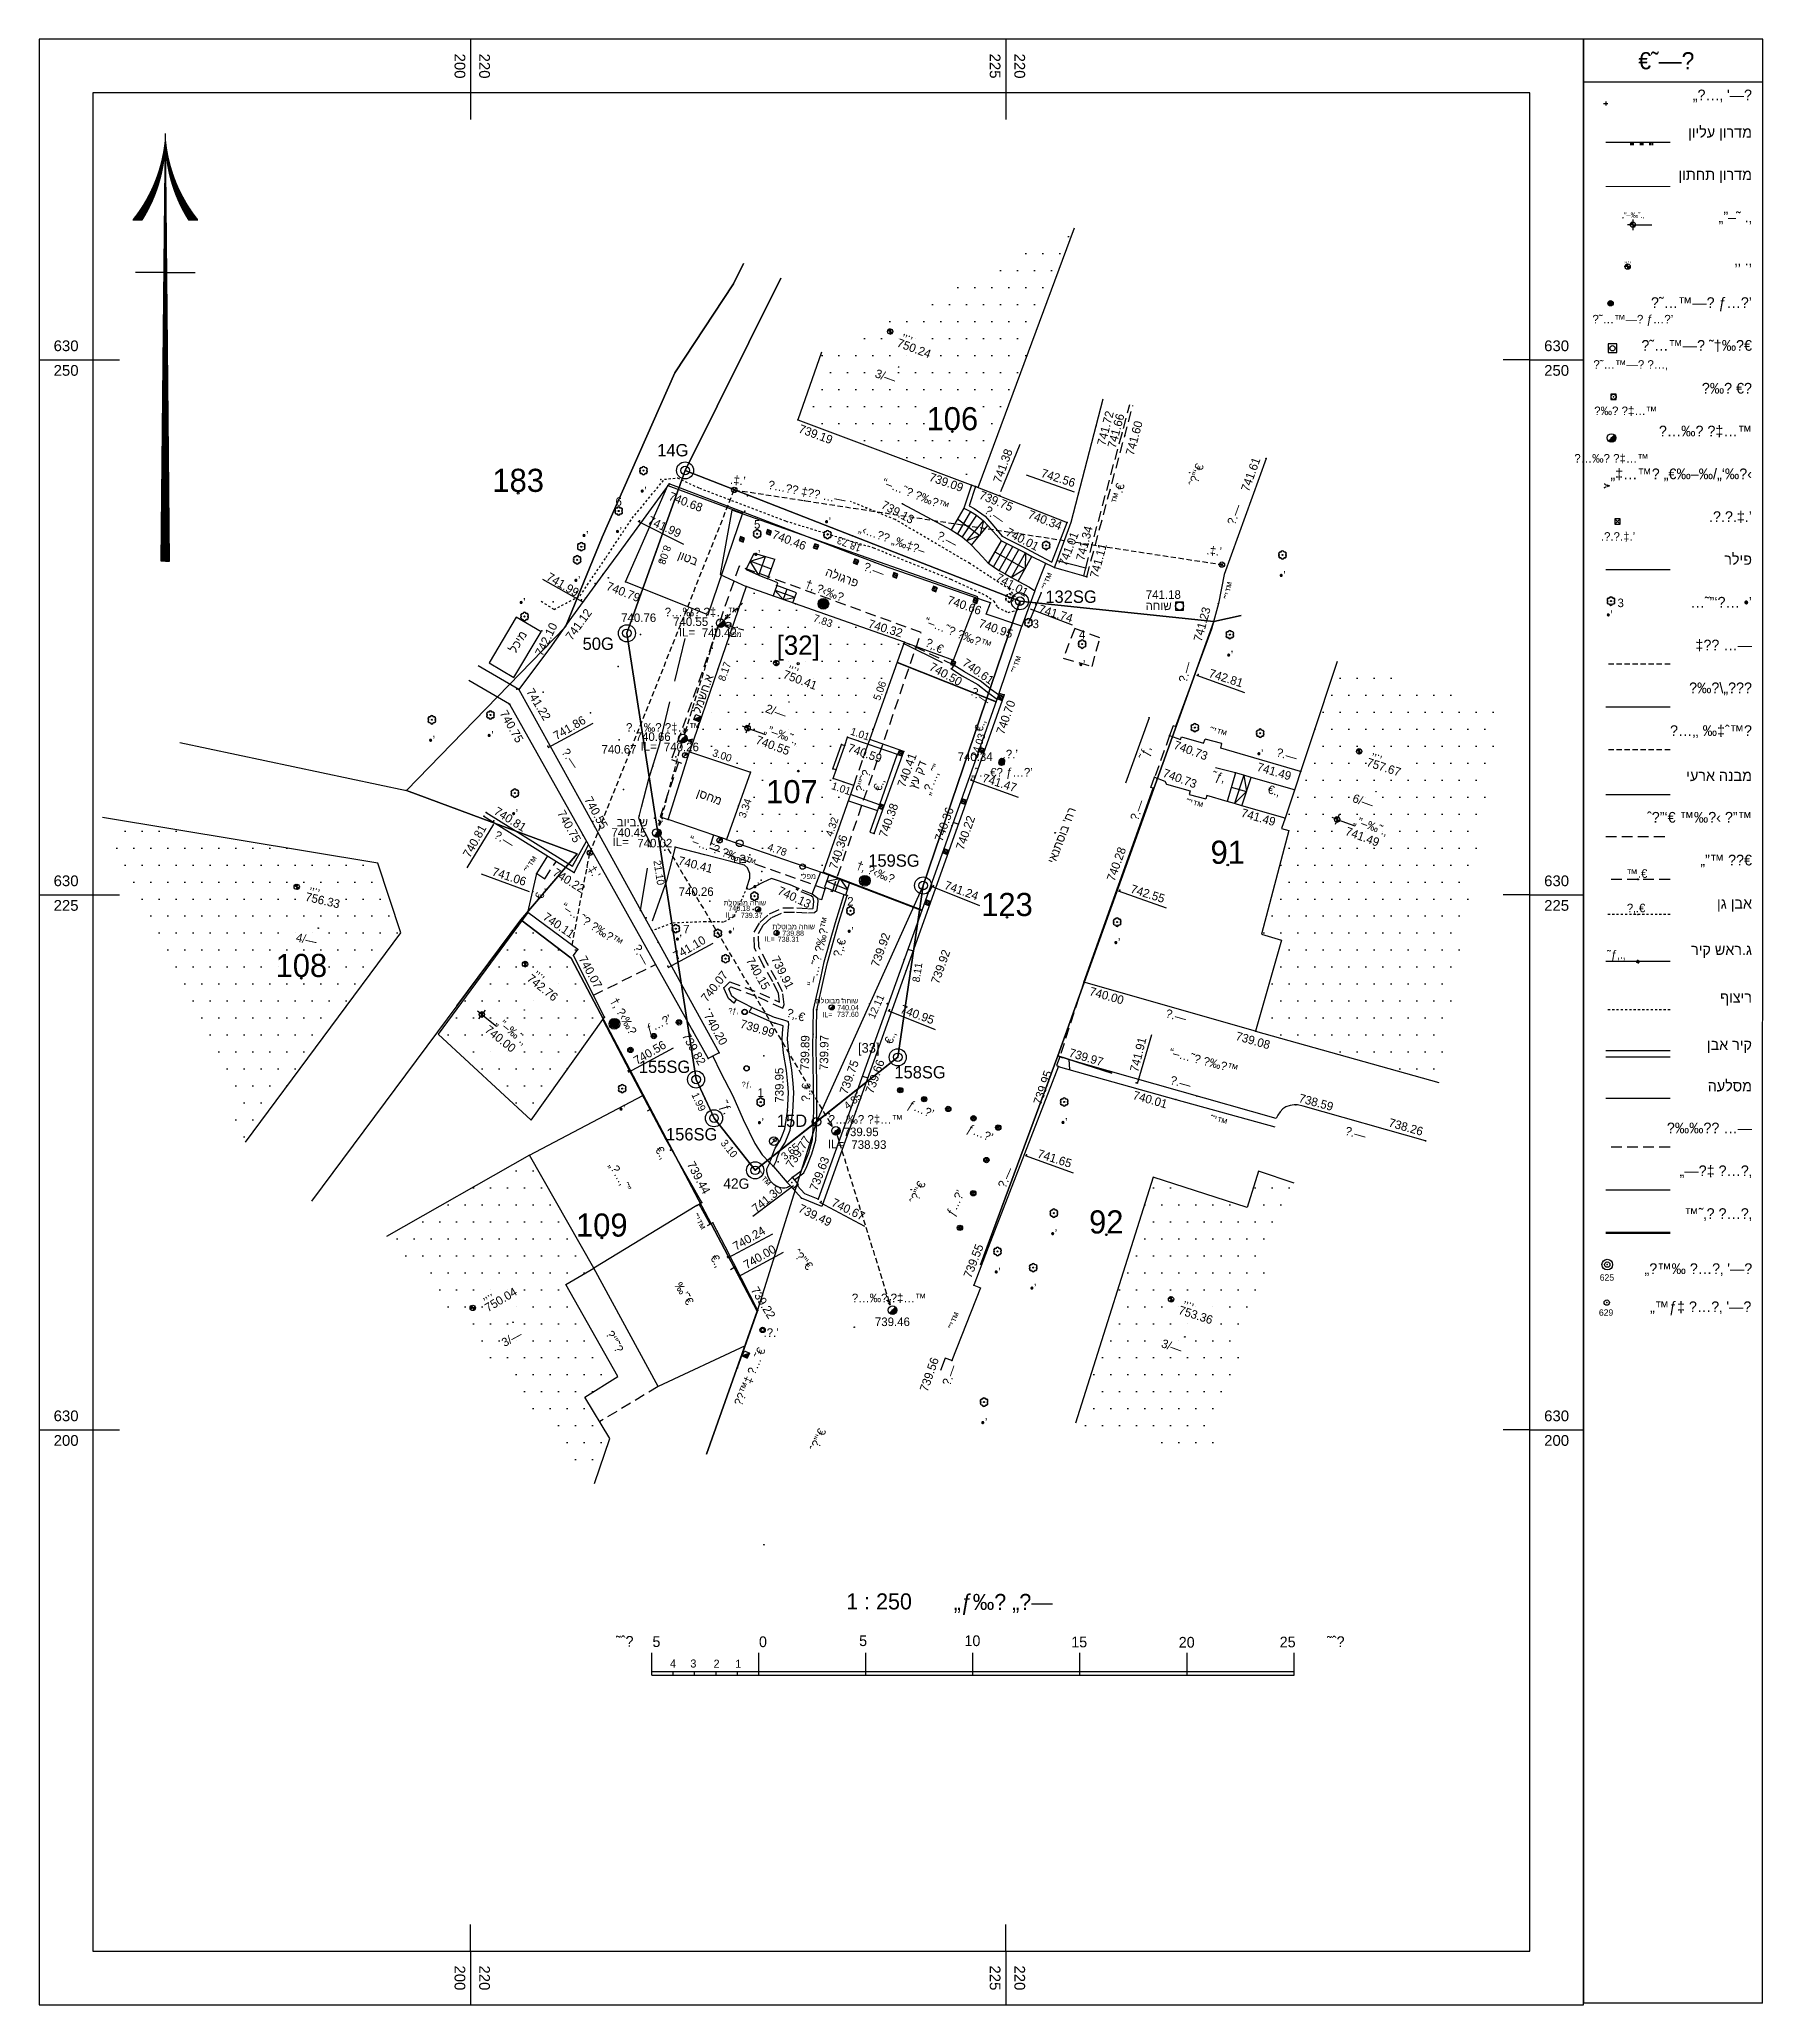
# Model space of a CAD drawing. Extents: x 220180 to 220303, y 630173 to 630265.
# Drawn here: x 220179.9 to 220260.4, y 630173.1 to 630265 of the extents above; entities that cross this region are included whole.
import ezdxf
from ezdxf.enums import TextEntityAlignment as Align

# ---------------------------------------------------------------- set-up
doc = ezdxf.new("R2010")
doc.units = 0
for name, pattern in [('DASHED', [0.75, 0.5, -0.25]), ('DASHED2', [0.375, 0.25, -0.125]), ('HIDDEN', [0.375, 0.25, -0.125])]:
    doc.linetypes.add(name, pattern=pattern)
for name, color, linetype in [('C1602_0', 236, 'Continuous'), ('C1603_0', 236, 'Continuous'), ('C1603_1', 1, 'Continuous'), ('C1609', 7, 'Continuous'), ('C1610_0', 3, 'Continuous'), ('C1611', 6, 'Continuous'), ('C1611_1', 6, 'Continuous'), ('C1660', 240, 'Continuous'), ('C1680', 7, 'Continuous'), ('M1010', 244, 'DASHED'), ('M1200', 7, 'Continuous'), ('M1280', 7, 'Continuous'), ('M1502', 15, 'Continuous'), ('M1510', 4, 'Continuous'), ('M2206', 7, 'DASHED'), ('M2301', 7, 'Continuous'), ('M2801', 95, 'Continuous'), ('M2817', 95, 'Continuous'), ('M4001', 210, 'Continuous'), ('M4010', 210, 'Continuous'), ('M4402', 30, 'Continuous'), ('M4610', 170, 'Continuous'), ('M4614', 170, 'Continuous'), ('M4615', 170, 'Continuous'), ('M4801', 220, 'DASHED'), ('M4804', 220, 'Continuous'), ('M4807', 220, 'Continuous'), ('M5141', 40, 'Continuous'), ('M5142', 40, 'Continuous'), ('M5213', 7, 'Continuous'), ('M5220', 7, 'Continuous'), ('M5231', 8, 'Continuous'), ('M5232', 8, 'Continuous'), ('M6021', 1, 'Continuous'), ('M6091', 1, 'DASHED'), ('M6241', 1, 'Continuous'), ('M6252', 1, 'Continuous'), ('M6331', 1, 'Continuous'), ('tr_hetz', 7, 'Continuous')]:
    doc.layers.add(name, color=color, linetype=linetype)
for name, color, linetype, lineweight in [('M1509', 30, 'Continuous', 0), ('M1803', 170, 'Continuous', 50), ('M2200', 5, 'Continuous', 25), ('M2205', 5, 'DASHED', 25), ('M2207', 162, 'Continuous', 25), ('M2220', 1, 'Continuous', 25), ('M2221', 1, 'Continuous', 25), ('M2299', 7, 'Continuous', 25), ('M2401', 14, 'DASHED', 25), ('M2404', 6, 'DASHED', 25), ('M2407', 22, 'DASHED', 25), ('M2408', 22, 'DASHED', 25), ('M2412', 38, 'Continuous', 25), ('M2417', 204, 'DASHED', 25), ('M2601', 3, 'Continuous', 25), ('M2602', 142, 'Continuous', 25), ('M2605', 142, 'Continuous', 25), ('M2606', 84, 'Continuous', 25), ('M2612', 64, 'Continuous', 25), ('M2651', 1, 'Continuous', 25), ('M2802', 95, 'DASHED', 25)]:
    doc.layers.add(name, color=color, linetype=linetype, lineweight=lineweight)
doc.styles.add('HANIT_TEXT', font='hebtxt')
doc.styles.add('hebtext', font='hebtxt.shx')
doc.styles.add('hebtxt', font='hebtxt.shx')
doc.styles.get("Standard").update_dxf_attribs({"font": 'arial.ttf'})

msp = doc.modelspace()

# ---------------------------------------------------------------- texts
at = {"layer": 'C1680'}
for s, p in [('200', (220199.75, 630263.721)), ('225', (220224.75, 630263.721)), ('200', (220199.75, 630174.386)), ('225', (220224.75, 630174.386))]:
    msp.add_text(s, height=0.5, rotation=270, dxfattribs=at).set_placement(p, align=Align.TOP_CENTER)
for p in [(220200.25, 630263.721), (220225.25, 630263.721), (220200.25, 630174.386), (220225.25, 630174.386)]:
    msp.add_text('220', height=0.5, rotation=270, dxfattribs=at).set_placement(p, align=Align.BOTTOM_CENTER)
for p in [(220181.103, 630250.25), (220250.729, 630250.25), (220181.103, 630225.25), (220250.729, 630225.25), (220181.103, 630200.25), (220250.729, 630200.25)]:
    msp.add_text('630', height=0.5, dxfattribs=at).set_placement(p, align=Align.BOTTOM_CENTER)
for s, p in [('250', (220181.103, 630249.75)), ('250', (220250.729, 630249.75)), ('225', (220181.103, 630224.75)), ('225', (220250.729, 630224.75)), ('200', (220181.103, 630199.75)), ('200', (220250.729, 630199.75))]:
    msp.add_text(s, height=0.5, dxfattribs=at).set_placement(p, align=Align.TOP_CENTER)
at = {"layer": 'M1280', "style": 'hebtext'}
msp.add_text('€˜—\x8e', height=0.8, dxfattribs=at).set_placement((220255.854, 630263.971), align=Align.MIDDLE_CENTER)
for s, p in [("„\x81…‚ '—\x90", (220259.854, 630261.971)), ('ןוילע ןורדמ', (220259.854, 630260.228)), ('ןותחת ןורדמ', (220259.854, 630258.246)), ('„”–˜ .‚', (220259.854, 630256.267)), ('‚‚ .‚', (220259.854, 630254.267)), ('\x9a˜…™—\x9a ƒ…\x8e’', (220259.854, 630252.267)), ('\x9a˜…™—\x9a ˜†‰\x81€', (220259.854, 630250.267)), ('\x8d‰\x8e €\x9a', (220259.854, 630248.267)), ('\x81…‰\x81 \x9a‡…™', (220259.854, 630246.267)), (' „‡…™\x8e „€‰–‰/„‘‰\x90‹', (220259.854, 630244.267)), ('.\x90.\x8e.‡.’', (220259.854, 630242.267)), ('רליפ', (220259.854, 630240.267)), ('…˜”‘\x8e… •’', (220259.854, 630238.267)), ('‡\x9a\x8e …—', (220259.854, 630236.267)), ('\x9a‰\x81\\„\x90\x81\x8e', (220259.854, 630234.267)), ('\x9a…‚‚ ‰‡ˆ™\x8e', (220259.854, 630232.267)), ('יערא הנבמ', (220259.854, 630230.164)), ('ˆ\x8c”‘€ ™‰\x81‹ \x9a”™', (220259.854, 630228.218)), ('„”™ \x8f\x81€', (220259.854, 630226.218)), ('ןג ןבא', (220259.854, 630224.196)), ('ריק שאר.ג', (220259.854, 630222.03)), ('ףוציר', (220259.854, 630219.807)), ('ןבא ריק', (220259.854, 630217.59)), ('העלסמ', (220259.854, 630215.661)), ('\x8f‰‰\x90\x81 …—', (220259.854, 630213.701)), ('„—\x8c‡ \x8c…\x81‚', (220259.854, 630211.701)), ('™˜‚\x8e \x8c…\x81‚', (220259.854, 630209.701)), ("„\x90™‰ \x8c…\x81‚ '—\x90", (220259.867, 630207.127)), ("„™ƒ‡ \x8c…\x81‚ '—\x90", (220259.825, 630205.347))]:
    msp.add_text(s, height=0.5, dxfattribs=at).set_placement(p, align=Align.BOTTOM_RIGHT)
at = {"layer": 'M5142', "style": 'hebtext'}
for s, rotation, p in [('†‚ \x8c‹‰\x8e', 339.26637, (220217.338, 630238.696, 740.368)), ('לכימ', 59.05719, (220202.654, 630237.175)), ('†‚ \x8c‹‰\x8e', 338.10436, (220219.706, 630225.526, 740.369)), ('†‚ \x8c‹‰\x8e', 299.72287, (220207.436, 630218.414, 739.906))]:
    msp.add_text(s, height=0.4, rotation=rotation, dxfattribs=at).set_placement(p, align=Align.RIGHT)

# ---------------------------------------------------------------- blocks, each defined once
blk = doc.blocks.new('C1603')
at = {"color": 255}
blk.add_circle((0, 0), 0.1, dxfattribs=at)
at = {"style": 'hebtxt', "width": 3}
blk.add_attdef('CROSS', text='', height=4, dxfattribs=at).set_placement((0, 1.5), align=Align.MIDDLE)
at = {"style": 'hebtxt'}
blk.add_attdef('PARCEL_NAME', text='', height=2.7, dxfattribs=at).set_placement((0, 1.5), align=Align.MIDDLE)
at = {"style": 'hebtxt', "flags": 1}
for tag, p in [('GUSH', (0, -1)), ('PARCEL_SOURCE', (0, -4)), ('PARCEL_STATUS', (0, -2.5)), ('LEGAL_AREA', (0, -5.5)), ('CALC_AREA', (0, -7)), ('PARCEL_PREVIOUS', (0, -8.5)), ('GUSH_PREVIOUS', (0, -10)), ('TABA_PLAN', (0, -11.5)), ('TABA_MIGRASH', (0, -13)), ('TABA_YEUD', (0, -14.5)), ('COMMENT', (0, -16))]:
    blk.add_attdef(tag, text='', height=1, dxfattribs=at).set_placement(p, align=Align.MIDDLE)
blk = doc.blocks.new('C1610')
for radius in [1, 0.5]:
    blk.add_circle((0, 0, 1), radius)
at = {"color": 255}
blk.add_point((0, 0), dxfattribs=at)
at = {"style": 'hebtext'}
blk.add_attdef('POINT_NAME', text='', height=1.2, dxfattribs=at).set_placement((0, 1.5), align=Align.BOTTOM_CENTER)
blk.add_attdef('MARK_DESC', text='', height=1.2, dxfattribs=at).set_placement((2, 0), align=Align.MIDDLE_LEFT)
at = {"style": 'hebtext', "flags": 1}
for tag, p in [('MARK', (0, -2)), ('SOURCE', (0, -5)), ('CLASS', (0, -3.5)), ('TOPO', (0, -6.5)), ('COMMENT', (0, -9.5)), ('HEIGHT', (0, -8))]:
    blk.add_attdef(tag, text='', height=1, dxfattribs=at).set_placement(p, align=Align.MIDDLE)
blk = doc.blocks.new('C1611')
blk.add_circle((0, 0), 0.5)
at = {"color": 255}
blk.add_point((0, 0), dxfattribs=at)
at = {"style": 'hebtext'}
blk.add_attdef('POINT_NAME', text='', height=1.2, dxfattribs=at).set_placement((0, 1.5), align=Align.BOTTOM_CENTER)
blk.add_attdef('MARK_DESC', text='', height=1.2, dxfattribs=at).set_placement((2, 0), align=Align.MIDDLE_LEFT)
at = {"style": 'hebtext', "flags": 1}
for tag, p in [('MARK', (0, -2)), ('SOURCE', (0, -5)), ('CLASS', (0, -3.5)), ('TOPO', (0, -6.5)), ('COMMENT', (0, -9.5)), ('HEIGHT', (0, -8))]:
    blk.add_attdef(tag, text='', height=1, dxfattribs=at).set_placement(p, align=Align.MIDDLE)
blk = doc.blocks.new('M4010_E')
for radius in [0.5, 0.4, 0.3, 0.2, 0.1]:
    blk.add_circle((0, 0), radius)
at = {"style": 'hebtxt'}
for tag, p in [('HEIGHT', (0, -2.5)), ('NAME', (0, -1))]:
    blk.add_attdef(tag, text='', height=1, dxfattribs=at).set_placement(p, align=Align.TOP_CENTER)
at = {"style": 'hebtxt', "flags": 1}
blk.add_attdef('DESC', text='', height=1, dxfattribs=at).set_placement((-1, -4), align=Align.TOP_RIGHT)
blk.add_attdef('OWNER', text='', height=1, dxfattribs=at).set_placement((0, -5.5), align=Align.TOP_CENTER)
at = {"style": 'hebtxt'}
blk.add_attdef('MARK', text='', height=1, dxfattribs=at).set_placement((0, -4), align=Align.TOP_LEFT)
blk = doc.blocks.new('M4001_E')
blk.add_lwpolyline([(0.8, -0.8), (0.8, 0.8), (-0.8, 0.8), (-0.8, -0.8), (0.8, -0.8)])
blk.add_circle((0, 0), 0.5)
at = {"style": 'HANIT_TEXT'}
blk.add_attdef('NAME', text='', height=1.6, dxfattribs=at).set_placement((0, 0.5), align=Align.BOTTOM_CENTER)
for tag, p in [('HEIGHT', (0, -1)), ('MARK', (0, -3))]:
    blk.add_attdef(tag, text='', height=1.6, dxfattribs=at).set_placement(p, align=Align.TOP_CENTER)
at = {"style": 'HANIT_TEXT', "flags": 1}
blk.add_attdef('OWNER', text='', height=1.6, dxfattribs=at).set_placement((0, -5), align=Align.TOP_CENTER)
blk = doc.blocks.new('M4615_E')
blk.add_lwpolyline([(0, -0.5), (0.5, -0.5), (0.5, 0.5), (-0.5, 0.5), (-0.5, -0.5), (0.5, -0.5)])
blk.add_circle((0, 0), 0.48)
blk.add_point((0, 0))
at = {"style": 'HANIT_TEXT'}
blk.add_attdef('NAME', text='', height=1.6, dxfattribs=at).set_placement((0, 0.5), align=Align.BOTTOM_CENTER)
for tag, p in [('HEIGHT', (0, -1)), ('MARK', (0, -3))]:
    blk.add_attdef(tag, text='', height=1.6, dxfattribs=at).set_placement(p, align=Align.TOP_CENTER)
at = {"style": 'HANIT_TEXT', "flags": 1}
blk.add_attdef('OWNER', text='', height=1.6, dxfattribs=at).set_placement((0, -5), align=Align.TOP_CENTER)
blk = doc.blocks.new('M4804_E')
for points in [[(-0.57, -0.57), (0.57, 0.57)], [(-0.49, -0.64), (0.64, 0.49)], [(-0.41, -0.69), (0.69, 0.41)], [(-0.31, -0.74), (0.74, 0.31)], [(-0.21, -0.77), (0.77, 0.21)], [(-0.09, -0.8), (0.8, 0.09)], [(0.05, -0.8), (0.8, -0.05)], [(0.22, -0.77), (0.77, -0.22)]]:
    blk.add_lwpolyline(points)
for radius in [0.8, 0.08]:
    blk.add_circle((0, 0), radius)
at = {"style": 'HANIT_TEXT'}
blk.add_attdef('NAME', text='', height=1.6, dxfattribs=at).set_placement((0, 0.5), align=Align.BOTTOM_CENTER)
blk.add_attdef('IL', text='', height=1.6, dxfattribs=at).set_placement((-1, 0), align=Align.MIDDLE_RIGHT)
blk.add_attdef('TL', text='', height=1.6, dxfattribs=at).set_placement((1, 0), align=Align.MIDDLE_LEFT)
for tag, p in [('HEIGHT', (0, -1)), ('MARK', (0, -3))]:
    blk.add_attdef(tag, text='', height=1.6, dxfattribs=at).set_placement(p, align=Align.TOP_CENTER)
at = {"style": 'HANIT_TEXT', "flags": 1}
blk.add_attdef('OWNER', text='', height=1.6, dxfattribs=at).set_placement((0, -5), align=Align.TOP_CENTER)
blk = doc.blocks.new('hetz')
at = {"layer": 'M4801'}
for p, q in [((0, 0), (-1, 0.35)), ((-0.3, 0), (-1, 0.35)), ((0, 0), (-1, -0.35)), ((-1, -0.35), (-0.3, 0))]:
    blk.add_line(p, q, dxfattribs=at)
blk = doc.blocks.new('M6331_E')
blk.add_lwpolyline([(-0.5, 0), (-0.5, -0.5), (0.5, -0.5), (0.5, 0.5), (-0.5, 0.5)], close=True)
for points in [[(0.5, 0.5), (-0.5, -0.5)], [(-0.5, 0.5), (0.5, -0.5)]]:
    blk.add_lwpolyline(points)
at = {"style": 'hebtxt'}
for tag, p in [('HEIGHT', (0, -2.5)), ('NAME', (0, -1))]:
    blk.add_attdef(tag, text='', height=1, dxfattribs=at).set_placement(p, align=Align.TOP_CENTER)
blk.add_attdef('DESC', text='', height=1, dxfattribs=at).set_placement((-1, -4), align=Align.TOP_RIGHT)
at = {"style": 'hebtxt', "flags": 1}
blk.add_attdef('OWNER', text='', height=1, dxfattribs=at).set_placement((0, -5.5), align=Align.TOP_CENTER)
at = {"style": 'hebtxt'}
blk.add_attdef('MARK', text='', height=1, dxfattribs=at).set_placement((0, -4), align=Align.TOP_LEFT)
blk = doc.blocks.new('M2801_E')
blk.add_circle((0, 0), 0.1)
for centre, radius, start, end in [((-0.4, 0.22), 0.341, 79.5476, 220.6676), ((-0.4, 0.22), 0.291, 79.5476, 220.6676), ((-0.01, 0.45), 0.345, 16.9888, 163.3873), ((-0.01, 0.45), 0.295, 16.9888, 163.3873), ((0.4, 0.23), 0.336, 316.983, 103.5155), ((0.4, 0.23), 0.286, 316.983, 103.5155), ((-0.4, -0.22), 0.342, 140.0738, 283.845), ((-0.4, -0.22), 0.292, 140.0738, 283.845), ((-0.01, -0.48), 0.32, 193.6832, 346.6724), ((-0.01, -0.48), 0.27, 193.6832, 346.6724), ((0.4, -0.23), 0.336, 253.4741, 43.3943), ((0.4, -0.23), 0.286, 253.4741, 43.3943)]:
    blk.add_arc(centre, radius, start, end)
at = {"style": 'HANIT_TEXT'}
blk.add_attdef('NAME', text='', height=1.6, dxfattribs=at).set_placement((0, 0.5), align=Align.BOTTOM_CENTER)
at = {"style": 'HANIT_TEXT', "flags": 1}
for tag, p in [('HEIGHT', (0, -1)), ('TOP_DIAMETER', (0, -7)), ('DIAMETER', (0, -5)), ('TYPE', (0, -9))]:
    blk.add_attdef(tag, text='', height=1.6, dxfattribs=at).set_placement(p, align=Align.TOP_CENTER)
at = {"style": 'HANIT_TEXT'}
blk.add_attdef('MARK', text='', height=1.6, dxfattribs=at).set_placement((0, -3), align=Align.TOP_CENTER)
blk = doc.blocks.new('M2220_E')
for p, q in [((0, 0.1), (-0.49, 0.1)), ((0, 0.2), (-0.46, 0.2)), ((0, 0.3), (-0.4, 0.3)), ((0, 0.4), (-0.3, 0.4)), ((0, -0.1), (0.49, -0.1)), ((0, -0.2), (0.46, -0.2)), ((0, -0.3), (0.4, -0.3)), ((0, -0.4), (0.3, -0.4))]:
    blk.add_line(p, q)
for points in [[(0, 0), (-1, 0)], [(0, 1), (0, -1)], [(0, 0), (3.53, 0)]]:
    blk.add_lwpolyline(points)
blk.add_circle((0, 0), 0.5)
at = {"style": 'hebtxt'}
blk.add_attdef('MARK', text='', height=1, dxfattribs=at).set_placement((0, 1), align=Align.BOTTOM_CENTER)
blk.add_attdef('HEIGHT', text='', height=1, dxfattribs=at).set_placement((3.62, 1), align=Align.TOP_CENTER)
blk = doc.blocks.new('M2221_E')
for p, q in [((0, 0.1), (-0.49, 0.1)), ((0, 0.2), (-0.46, 0.2)), ((0, 0.3), (-0.4, 0.3)), ((0, 0.4), (-0.3, 0.4)), ((0, -0.1), (0.49, -0.1)), ((0, -0.2), (0.46, -0.2)), ((0, -0.3), (0.4, -0.3)), ((0, -0.4), (0.3, -0.4))]:
    blk.add_line(p, q)
for points in [[(0, 0), (-0.5, 0)], [(0, 0.5), (0, -0.5)], [(0, 0), (0.5, 0)]]:
    blk.add_lwpolyline(points)
blk.add_circle((0, 0), 0.5)
at = {"style": 'hebtxt'}
blk.add_attdef('MARK', text='', height=1, dxfattribs=at).set_placement((0, 0.5), align=Align.BOTTOM_CENTER)
blk.add_attdef('OH', text='', height=1, dxfattribs=at).set_placement((1, 0), align=Align.MIDDLE_LEFT)
blk = doc.blocks.new('M2417_A')
blk.add_circle((0, 0), 0.05)
at = {"style": 'hebtxt'}
blk.add_attdef('DESC', text='', height=1, dxfattribs=at).set_placement((-1, -1), align=Align.MIDDLE_RIGHT)
blk.add_attdef('MARK', text='', height=1, dxfattribs=at).set_placement((0, -1), align=Align.MIDDLE_LEFT)
blk = doc.blocks.new('M2404_A')
blk.add_circle((0, 0), 0.05)
at = {"style": 'hebtxt'}
blk.add_attdef('DESC', text='', height=1, dxfattribs=at).set_placement((-1, -1), align=Align.MIDDLE_RIGHT)
blk.add_attdef('MARK', text='', height=1, dxfattribs=at).set_placement((0, -1), align=Align.MIDDLE_LEFT)
blk = doc.blocks.new('M1510_G')
at = {"color": 17}
for points in [[(-0.25, 0), (-0.25, 0.5)], [(0, 0), (0, 0.5)], [(0.25, 0), (0.25, 0.5)]]:
    blk.add_lwpolyline(points, dxfattribs=at)
blk = doc.blocks.new('M2651_E')
for p, q in [((0, 0.1), (-0.23, 0.1)), ((0, 0.2), (-0.15, 0.2)), ((0, -0.1), (0.23, -0.1)), ((0, -0.2), (0.15, -0.2))]:
    blk.add_line(p, q)
for points in [[(0, 0), (-0.25, 0)], [(0, 0.25), (0, -0.25)], [(0, 0), (0.25, 0)]]:
    blk.add_lwpolyline(points)
blk.add_circle((0, 0), 0.25)
at = {"style": 'hebtxt', "flags": 1}
blk.add_attdef('OH', text='', height=1, dxfattribs=at).set_placement((0, 0.5), align=Align.BOTTOM_CENTER)
at = {"style": 'hebtxt'}
blk.add_attdef('MARK', text='', height=1, dxfattribs=at).set_placement((0, -1), align=Align.TOP_CENTER)
blk = doc.blocks.new('C1609')
blk.add_circle((0, 0), 0.04)
at = {"style": 'hebtext'}
for tag in ['LEGAL_LENGTH', 'RADIUS', 'CROSS']:
    blk.add_attdef(tag, text='', height=1.4, dxfattribs=at).set_placement((0, 1), align=Align.CENTER)
blk.add_attdef('CALC_LENGTH', text='', height=1.4, dxfattribs=at).set_placement((0, -0.6), align=Align.TOP_CENTER)
at = {"style": 'hebtext', "flags": 1}
for tag, p in [('LINE_NAME', (0, -4)), ('COMMENT', (0, -7)), ('TOPO', (0, -5.5))]:
    blk.add_attdef(tag, text='', height=1, dxfattribs=at).set_placement(p, align=Align.MIDDLE_CENTER)
blk = doc.blocks.new('M5232_E')
for radius in [0.5, 0.3]:
    blk.add_circle((0, 0), radius)
at = {"ltscale": 0.2}
blk.add_point((0, 0), dxfattribs=at)
at = {"style": 'HANIT_TEXT'}
blk.add_attdef('NAME', text='', height=1, dxfattribs=at).set_placement((0, 0.31), align=Align.BOTTOM_CENTER)
for tag, p in [('HEIGHT', (0, -0.63)), ('MARK', (0, -1.88))]:
    blk.add_attdef(tag, text='', height=1, dxfattribs=at).set_placement(p, align=Align.TOP_CENTER)
blk = doc.blocks.new('M5220_E')
blk.add_lwpolyline([(-0.75, -0.75), (0.75, -0.75), (0.75, 0.75), (-0.75, 0.75)], close=True)
blk.add_circle((0, 0), 0.75)
at = {"style": 'hebtxt'}
blk.add_attdef('DESC', text='', height=1.5, dxfattribs=at).set_placement((-7.34, 0.59), align=Align.TOP_LEFT)
for tag, p in [('HEIGHT', (0.57, 2.99)), ('NAME', (0, -2)), ('MARK', (0, -4.01))]:
    blk.add_attdef(tag, text='', height=1.5, dxfattribs=at).set_placement(p, align=Align.TOP_CENTER)
blk = doc.blocks.new('M4402_E')
for radius in [0.5, 0.45, 0.4, 0.35, 0.3]:
    blk.add_circle((0, 0), radius)
at = {"style": 'hebtxt'}
for tag, p in [('HEIGHT', (0, -2.5)), ('NAME', (0, -1))]:
    blk.add_attdef(tag, text='', height=1, dxfattribs=at).set_placement(p, align=Align.TOP_CENTER)
blk.add_attdef('DESC', text='', height=1, dxfattribs=at).set_placement((-1, -4), align=Align.TOP_RIGHT)
at = {"style": 'hebtxt', "flags": 1}
for tag, p in [('OWNER', (0, -5.5)), ('TYPE', (0, -7))]:
    blk.add_attdef(tag, text='', height=1, dxfattribs=at).set_placement(p, align=Align.TOP_CENTER)
at = {"style": 'hebtxt'}
blk.add_attdef('MARK', text='', height=1, dxfattribs=at).set_placement((0, -4), align=Align.TOP_LEFT)
blk = doc.blocks.new('M6252_S')
for points in [[(0.35, 0.35), (-0.35, -0.35)], [(-0.35, 0.35), (0.35, -0.35)]]:
    blk.add_lwpolyline(points)
blk.add_circle((0, 0), 0.5)
at = {"style": 'HANIT_TEXT'}
blk.add_attdef('NAME', text='', height=1.6, dxfattribs=at).set_placement((0, 0.5), align=Align.BOTTOM_CENTER)
at = {"style": 'HANIT_TEXT', "flags": 1}
blk.add_attdef('OWNER', text='', height=1.6, dxfattribs=at).set_placement((0, -3), align=Align.TOP_CENTER)
at = {"style": 'HANIT_TEXT'}
blk.add_attdef('MARK', text='', height=1.6, dxfattribs=at).set_placement((0, -1), align=Align.TOP_CENTER)
blk = doc.blocks.new('M5231_E')
for points in [[(0, -0.5), (0.5, -0.5), (0.5, 0.5), (-0.5, 0.5), (-0.5, -0.5), (-0.5, -0.5)], [(0, -0.35), (0.35, -0.35), (0.35, 0.35), (-0.35, 0.35), (-0.35, -0.35)]]:
    blk.add_lwpolyline(points, close=True)
at = {"ltscale": 0.2}
blk.add_point((0, 0), dxfattribs=at)
at = {"style": 'HANIT_TEXT'}
blk.add_attdef('NAME', text='', height=1, dxfattribs=at).set_placement((0, 0.31), align=Align.BOTTOM_CENTER)
for tag, p in [('HEIGHT', (0, -0.62)), ('MARK', (0, -1.88))]:
    blk.add_attdef(tag, text='', height=1, dxfattribs=at).set_placement(p, align=Align.TOP_CENTER)
blk = doc.blocks.new('M4614_E')
at = {"ltscale": 0.05}
h = blk.add_hatch(color=256, dxfattribs=at)
h.dxf.hatch_style = 1
h.paths.add_polyline_path([(0.21, -0.07), (0.35, 0.35), (-0.07, 0.21)])
blk.add_lwpolyline([(0.07, 0.07), (-0.35, -0.35)], dxfattribs=at)
blk.add_lwpolyline([(-0.07, 0.21), (0.35, 0.35), (0.21, -0.07)], close=True, dxfattribs=at)
blk.add_circle((0, 0), 0.5, dxfattribs=at)
at = {"style": 'hebtxt'}
for tag, p in [('HEIGHT', (0, -2.5)), ('NAME', (0, -1))]:
    blk.add_attdef(tag, text='', height=1, dxfattribs=at).set_placement(p, align=Align.TOP_CENTER)
blk.add_attdef('DESC', text='', height=1, dxfattribs=at).set_placement((-1, -4), align=Align.TOP_RIGHT)
at = {"style": 'hebtxt', "flags": 1}
blk.add_attdef('OWNER', text='', height=1, dxfattribs=at).set_placement((0, -5.5), align=Align.TOP_CENTER)
at = {"style": 'hebtxt'}
blk.add_attdef('MARK', text='', height=1, dxfattribs=at).set_placement((0, -4), align=Align.TOP_LEFT)
blk = doc.blocks.new('M6241_S')
blk.add_lwpolyline([(0.5, -0.5), (-0.5, -0.5), (-0.5, 0.5), (0.5, 0.5)], close=True)
for points in [[(0.5, 0.5), (-0.5, -0.5)], [(0.5, 0.36), (-0.36, -0.5)], [(0.5, 0.22), (-0.22, -0.5)], [(0.5, 0.08), (-0.08, -0.5)], [(-0.5, -0.5), (0.5, -0.5)], [(0.5, -0.07), (0.07, -0.5)], [(0.5, -0.21), (0.21, -0.5)], [(0.5, -0.35), (0.35, -0.5)]]:
    blk.add_lwpolyline(points)
at = {"style": 'hebtxt'}
blk.add_attdef('DESC', text='', height=1, dxfattribs=at).set_placement((-1, -2.5), align=Align.TOP_RIGHT)
blk.add_attdef('NAME', text='', height=1, dxfattribs=at).set_placement((0, -1), align=Align.TOP_CENTER)
blk.add_attdef('MARK', text='', height=1, dxfattribs=at).set_placement((0, -2.5), align=Align.TOP_LEFT)
at = {"style": 'hebtxt', "flags": 1}
blk.add_attdef('OWNER', text='', height=1, dxfattribs=at).set_placement((0, -4), align=Align.TOP_CENTER)
blk = doc.blocks.new('M1502_P')
blk.add_point((0, 0))
at = {"style": 'HANIT_TEXT', "flags": 1}
blk.add_attdef('NAME', text='', height=1.6, dxfattribs=at).set_placement((0, 0.5), align=Align.BOTTOM_CENTER)
at = {"style": 'HANIT_TEXT'}
blk.add_attdef('HEIGHT', text='', height=1.6, dxfattribs=at).set_placement((0, -1), align=Align.TOP_CENTER)
at = {"style": 'HANIT_TEXT', "flags": 1}
blk.add_attdef('MARK', text='', height=1.6, dxfattribs=at).set_placement((0, -3), align=Align.TOP_CENTER)
blk = doc.blocks.new('M2601_A')
blk.add_circle((0, 0), 0.05)
at = {"style": 'hebtxt'}
blk.add_attdef('MARK', text='', height=1, dxfattribs=at).set_placement((0, 1), align=Align.BOTTOM_CENTER)
blk.add_attdef('DESC', text='', height=1, dxfattribs=at).set_placement((0, -1), align=Align.TOP_CENTER)
blk = doc.blocks.new('M2612_A')
at = {"style": 'hebtxt'}
blk.add_attdef('MARK', text='', height=1, dxfattribs=at).set_placement((0, 0), align=Align.MIDDLE_CENTER)
blk = doc.blocks.new('M2401_A')
blk.add_circle((0, 0), 0.05)
at = {"style": 'hebtxt'}
blk.add_attdef('DESC', text='', height=1, dxfattribs=at).set_placement((-1, -1), align=Align.MIDDLE_RIGHT)
blk.add_attdef('MARK', text='', height=1, dxfattribs=at).set_placement((0, -1), align=Align.MIDDLE_LEFT)
blk = doc.blocks.new('M2206_A')
blk.add_circle((0, 0), 0.05)
at = {"style": 'HANIT_TEXT'}
blk.add_attdef('MARK', text='', height=1.6, dxfattribs=at).set_placement((0, 1.6), align=Align.CENTER)
blk.add_attdef('HEIGHT', text='', height=1.6, dxfattribs=at).set_placement((0, -1.6), align=Align.MIDDLE_CENTER)
blk.add_attdef('MATERIAL', text='', height=1.6, dxfattribs=at).set_placement((0, -4), align=Align.TOP_CENTER)
blk = doc.blocks.new('M2408_A')
blk.add_circle((0, 0), 0.05)
at = {"style": 'hebtxt'}
blk.add_attdef('DESC', text='', height=1, dxfattribs=at).set_placement((-1, -1), align=Align.MIDDLE_RIGHT)
blk.add_attdef('MARK', text='', height=1, dxfattribs=at).set_placement((0, -1), align=Align.MIDDLE_LEFT)
blk = doc.blocks.new('M2207_A')
blk.add_circle((0, 0), 0.005)
at = {"style": 'hebtxt'}
blk.add_attdef('NAME', text='', height=1, dxfattribs=at).set_placement((0, 1), align=Align.BOTTOM_CENTER)
at = {"style": 'hebtxt', "flags": 1}
blk.add_attdef('DESC', text='', height=1, dxfattribs=at).set_placement((-3, -1), align=Align.TOP_RIGHT)
for tag, p in [('MATERIAL', (0, -2.5)), ('FLOOR_NUM', (0, -4))]:
    blk.add_attdef(tag, text='', height=1, dxfattribs=at).set_placement(p, align=Align.TOP_CENTER)
at = {"style": 'hebtxt'}
blk.add_attdef('MARK', text='', height=1, dxfattribs=at).set_placement((0, -1), align=Align.TOP_CENTER)
blk = doc.blocks.new('M2407_A')
blk.add_circle((0, 0), 0.05)
at = {"style": 'hebtxt'}
blk.add_attdef('DESC', text='', height=1, dxfattribs=at).set_placement((-1, -1), align=Align.MIDDLE_RIGHT)
blk.add_attdef('MARK', text='', height=1, dxfattribs=at).set_placement((0, -1), align=Align.MIDDLE_LEFT)
blk = doc.blocks.new('M2602_A')
at = {"style": 'hebtxt'}
blk.add_attdef('MARK', text='', height=1, dxfattribs=at).set_placement((0, -0.75), align=Align.MIDDLE_CENTER)
blk = doc.blocks.new('M2605_A')
blk.add_circle((0, 0), 0.05)
at = {"style": 'hebtxt'}
blk.add_attdef('MARK', text='', height=1, dxfattribs=at).set_placement((0, -0.75), align=Align.MIDDLE_CENTER)
blk = doc.blocks.new('M2200_A')
blk.add_circle((0, 0), 0.05)
at = {"style": 'hebtxt'}
blk.add_attdef('NAME', text='', height=1, dxfattribs=at).set_placement((0, 0.5), align=Align.BOTTOM_CENTER)
blk.add_attdef('FLOOR_NUM', text='', height=1, dxfattribs=at).set_placement((5.33, 0), align=Align.MIDDLE_CENTER)
blk.add_attdef('DESC', text='', height=1, dxfattribs=at).set_placement((-3, -1), align=Align.TOP_RIGHT)
at = {"style": 'hebtxt', "flags": 1}
blk.add_attdef('MATERIAL', text='', height=1, dxfattribs=at).set_placement((0, -3), align=Align.TOP_CENTER)
at = {"style": 'hebtxt'}
blk.add_attdef('MARK', text='', height=1, dxfattribs=at).set_placement((0, -1), align=Align.TOP_CENTER)
blk = doc.blocks.new('M2802_A')
blk.add_circle((0, 0), 0.05)
at = {"style": 'hebtxt'}
blk.add_attdef('MARK', text='', height=1, dxfattribs=at).set_placement((0, 1), align=Align.BOTTOM_CENTER)
at = {"style": 'hebtxt', "flags": 1}
blk.add_attdef('TYPE', text='', height=1, dxfattribs=at).set_placement((0, -2.5), align=Align.TOP_CENTER)
blk = doc.blocks.new('M6021_A')
blk.add_circle((0, 0), 0.05)
at = {"style": 'hebtxt'}
blk.add_attdef('NAME', text='', height=1, dxfattribs=at).set_placement((0, 1), align=Align.BOTTOM_CENTER)
blk.add_attdef('MARK', text='', height=1, dxfattribs=at).set_placement((0, -1), align=Align.TOP_CENTER)
blk = doc.blocks.new('M4801_P')
blk.add_point((0, 0))
at = {"style": 'HANIT_TEXT', "flags": 1}
blk.add_attdef('NAME', text='', height=1.6, dxfattribs=at).set_placement((0, 0.5), align=Align.BOTTOM_CENTER)
at = {"style": 'HANIT_TEXT'}
blk.add_attdef('HEIGHT', text='', height=1.6, dxfattribs=at).set_placement((0, -1), align=Align.TOP_CENTER)
at = {"style": 'HANIT_TEXT', "flags": 1}
blk.add_attdef('MARK', text='', height=1.6, dxfattribs=at).set_placement((0, -3), align=Align.TOP_CENTER)
blk = doc.blocks.new('M4610_E')
at = {"ltscale": 0.05}
blk.add_lwpolyline([(0.11, 0.11), (-0.57, -0.57)], dxfattribs=at)
blk.add_lwpolyline([(-0.11, 0.34), (0.57, 0.57), (0.34, -0.11)], close=True, dxfattribs=at)
blk.add_circle((0, 0), 0.8, dxfattribs=at)
at = {"style": 'HANIT_TEXT'}
blk.add_attdef('NAME', text='', height=1.6, dxfattribs=at).set_placement((0, 0.5), align=Align.BOTTOM_CENTER)
for tag, p in [('HEIGHT', (0, -1)), ('MARK', (0, -3))]:
    blk.add_attdef(tag, text='', height=1.6, dxfattribs=at).set_placement(p, align=Align.TOP_CENTER)
at = {"style": 'HANIT_TEXT', "flags": 1}
blk.add_attdef('OWNER', text='', height=1.6, dxfattribs=at).set_placement((0, -5), align=Align.TOP_CENTER)
blk = doc.blocks.new('M5213_E')
blk.add_circle((0, 0), 0.8)
at = {"style": 'HANIT_TEXT'}
blk.add_attdef('NAME', text='', height=1.6, dxfattribs=at).set_placement((0, 0.5), align=Align.BOTTOM_CENTER)
for tag, p in [('HEIGHT', (0, -1)), ('MARK', (0, -3))]:
    blk.add_attdef(tag, text='', height=1.6, dxfattribs=at).set_placement(p, align=Align.TOP_CENTER)
blk = doc.blocks.new('M4807_E')
blk.add_circle((0, 0), 0.5)
at = {"style": 'hebtxt'}
for tag, p in [('HEIGHT', (0, -2.5)), ('NAME', (0, -1))]:
    blk.add_attdef(tag, text='', height=1, dxfattribs=at).set_placement(p, align=Align.TOP_CENTER)
blk.add_attdef('DESC', text='', height=1, dxfattribs=at).set_placement((-1, -4), align=Align.TOP_RIGHT)
at = {"style": 'hebtxt', "flags": 1}
blk.add_attdef('OWNER', text='', height=1, dxfattribs=at).set_placement((0, -5.5), align=Align.TOP_CENTER)
at = {"style": 'hebtxt'}
blk.add_attdef('MARK', text='', height=1, dxfattribs=at).set_placement((0, -4), align=Align.TOP_LEFT)
blk = doc.blocks.new('M2817_E')
at = {"ltscale": 0.05}
blk.add_circle((0, 0), 0.5, dxfattribs=at)
blk.add_circle((0, 0), 0.45)
at = {"style": 'hebtxt'}
blk.add_attdef('NAME', text='', height=1, dxfattribs=at).set_placement((0, 0.75), align=Align.BOTTOM_CENTER)
for tag, p in [('HEIGHT', (0, -1)), ('MARK', (0, -2.5)), ('DIAMETER', (0, -4))]:
    blk.add_attdef(tag, text='', height=1, dxfattribs=at).set_placement(p, align=Align.TOP_CENTER)
blk = doc.blocks.new('SCG250')
at = {"layer": 'C1680'}
for p, q in [((-64.66, -31.22), (-64.66, -27.02)), ((-44.66, -31.22), (-44.66, -27.02)), ((-24.66, -31.22), (-24.66, -27.02)), ((-4.66, -31.22), (-4.66, -27.02)), ((15.34, -31.22), (15.34, -27.02)), ((35.34, -31.22), (35.34, -27.02)), ((55.34, -31.22), (55.34, -27.02)), ((-64.66, -30.52), (55.34, -30.52)), ((-64.66, -31.22), (55.34, -31.22)), ((-60.66, -31.22), (-60.66, -30.52)), ((-56.66, -31.22), (-56.66, -30.52)), ((-52.66, -31.22), (-52.66, -30.52)), ((-48.66, -31.22), (-48.66, -30.52))]:
    blk.add_line(p, q, dxfattribs=at)
at = {"layer": 'C1680', "style": 'hebtext'}
for s, height, p in [('1 : 250', 3, (-28.33, -18.91)), ('„ƒ‰\x8e „\x90—', 3, (-8.25, -19.01)), ('0', 2, (-44.64, -25.95)), ('5', 2, (-25.92, -25.76)), ('10', 2, (-6.24, -25.76)), ('15', 2, (13.71, -26)), ('20', 2, (33.8, -26.05)), ('25', 2, (52.66, -26)), ('4', 1.5, (-61.25, -29.77)), ('3', 1.5, (-57.45, -29.77)), ('2', 1.5, (-53.12, -29.81)), ('1', 1.5, (-49.06, -29.81))]:
    blk.add_text(s, height=height, dxfattribs=at).set_placement(p)
for s, p in [('˜ˆ\x8e', (-68.08, -25.88)), ('5', (-63.05, -25.94)), ('˜ˆ\x8e', (64.78, -25.94))]:
    blk.add_text(s, height=2, dxfattribs=at).set_placement(p, align=Align.RIGHT)
blk = doc.blocks.new('*X55')
at = {"color": 0}
for p, q in [((-20.52, -125.92), (-20.44, -125.92)), ((-20.52, -125.95), (-20.44, -125.95)), ((-20.52, -125.97), (-20.43, -125.97)), ((-20.52, -126), (-20.43, -126)), ((-20.52, -126.03), (-20.43, -126.03)), ((-20.52, -126.05), (-20.43, -126.05)), ((-20.52, -126.08), (-20.43, -126.08)), ((-20.52, -126.1), (-20.43, -126.1)), ((-20.52, -126.12), (-20.42, -126.12)), ((-20.52, -126.15), (-20.42, -126.15)), ((-20.52, -126.17), (-20.42, -126.17)), ((-20.52, -126.2), (-20.42, -126.2)), ((-20.52, -126.22), (-20.42, -126.22)), ((-20.52, -126.25), (-20.41, -126.25)), ((-20.52, -126.28), (-20.41, -126.28)), ((-20.52, -126.3), (-20.41, -126.3)), ((-20.52, -126.33), (-20.41, -126.33)), ((-20.52, -126.35), (-20.41, -126.35)), ((-20.52, -126.38), (-20.4, -126.38)), ((-20.52, -126.4), (-20.4, -126.4)), ((-20.52, -126.42), (-20.4, -126.42)), ((-20.52, -126.45), (-20.4, -126.45)), ((-20.52, -126.47), (-20.39, -126.47)), ((-20.52, -126.5), (-20.39, -126.5)), ((-20.52, -126.53), (-20.39, -126.53)), ((-20.52, -126.55), (-20.39, -126.55)), ((-20.52, -126.58), (-20.39, -126.58)), ((-20.52, -126.6), (-20.38, -126.6)), ((-20.52, -126.62), (-20.38, -126.62)), ((-20.52, -126.65), (-20.38, -126.65)), ((-20.52, -126.67), (-20.38, -126.67)), ((-20.52, -126.7), (-20.37, -126.7)), ((-20.52, -126.72), (-20.37, -126.72)), ((-20.52, -126.75), (-20.37, -126.75)), ((-20.52, -126.78), (-20.37, -126.78)), ((-20.52, -126.8), (-20.36, -126.8)), ((-20.52, -126.83), (-20.36, -126.83)), ((-20.52, -126.85), (-20.36, -126.85)), ((-20.52, -126.88), (-20.36, -126.88)), ((-20.52, -126.9), (-20.35, -126.9)), ((-20.52, -126.92), (-20.35, -126.92)), ((-20.52, -126.95), (-20.35, -126.95)), ((-20.52, -126.97), (-20.35, -126.97)), ((-20.52, -127), (-20.34, -127)), ((-20.52, -127.03), (-20.34, -127.03)), ((-20.52, -127.05), (-20.34, -127.05)), ((-20.52, -127.08), (-20.34, -127.08)), ((-20.52, -127.1), (-20.33, -127.1)), ((-20.52, -127.12), (-20.33, -127.12)), ((-20.52, -127.15), (-20.33, -127.15)), ((-20.52, -127.17), (-20.33, -127.17)), ((-20.52, -127.2), (-20.32, -127.2)), ((-20.52, -127.22), (-20.32, -127.22)), ((-20.51, -125.53), (-20.46, -125.53)), ((-20.51, -125.55), (-20.46, -125.55)), ((-20.51, -125.58), (-20.46, -125.58)), ((-20.51, -125.6), (-20.46, -125.6)), ((-20.51, -125.62), (-20.46, -125.62)), ((-20.51, -125.65), (-20.46, -125.65)), ((-20.51, -125.67), (-20.46, -125.67)), ((-20.51, -125.7), (-20.45, -125.7)), ((-20.51, -125.72), (-20.45, -125.72)), ((-20.51, -125.75), (-20.45, -125.75)), ((-20.51, -125.78), (-20.45, -125.78)), ((-20.51, -125.8), (-20.45, -125.8)), ((-20.51, -125.83), (-20.45, -125.83)), ((-20.51, -125.85), (-20.44, -125.85)), ((-20.51, -125.88), (-20.44, -125.88)), ((-20.51, -125.9), (-20.44, -125.9)), ((-20.51, -127.25), (-20.32, -127.25)), ((-20.51, -127.28), (-20.32, -127.28)), ((-20.51, -127.3), (-20.31, -127.3)), ((-20.51, -127.33), (-20.31, -127.33)), ((-20.51, -127.35), (-20.31, -127.35)), ((-20.51, -127.38), (-20.3, -127.38)), ((-20.51, -127.4), (-20.3, -127.4)), ((-20.51, -127.42), (-20.3, -127.42)), ((-20.51, -127.45), (-20.3, -127.45)), ((-20.51, -127.47), (-20.29, -127.47)), ((-20.51, -127.5), (-20.29, -127.5)), ((-20.51, -127.53), (-20.29, -127.53)), ((-20.51, -127.55), (-20.28, -127.55)), ((-20.51, -127.58), (-20.28, -127.58)), ((-20.51, -127.6), (-20.28, -127.6)), ((-20.51, -127.62), (-20.28, -127.62)), ((-20.51, -127.65), (-20.27, -127.65)), ((-20.5, -125.22), (-20.48, -125.22)), ((-20.5, -125.25), (-20.48, -125.25)), ((-20.5, -125.28), (-20.48, -125.28)), ((-20.5, -125.3), (-20.48, -125.3)), ((-20.5, -125.33), (-20.48, -125.33)), ((-20.5, -125.35), (-20.47, -125.35)), ((-20.5, -125.38), (-20.47, -125.38)), ((-20.5, -125.4), (-20.47, -125.4)), ((-20.5, -125.42), (-20.47, -125.42)), ((-20.5, -125.45), (-20.47, -125.45)), ((-20.5, -125.47), (-20.47, -125.47)), ((-20.5, -125.5), (-20.47, -125.5)), ((-20.5, -127.67), (-20.27, -127.67)), ((-20.5, -127.7), (-20.27, -127.7)), ((-20.5, -127.72), (-20.26, -127.72)), ((-20.5, -127.75), (-20.26, -127.75)), ((-20.5, -127.78), (-20.26, -127.78)), ((-20.5, -127.8), (-20.25, -127.8)), ((-20.5, -127.83), (-20.25, -127.83)), ((-20.5, -127.85), (-20.25, -127.85)), ((-20.5, -127.88), (-20.24, -127.88)), ((-20.5, -127.9), (-20.24, -127.9)), ((-20.5, -127.92), (-20.24, -127.92)), ((-20.49, -125.12), (-20.49, -125.12)), ((-20.49, -125.15), (-20.49, -125.15)), ((-20.49, -125.17), (-20.48, -125.17)), ((-20.49, -125.2), (-20.48, -125.2)), ((-20.49, -127.95), (-20.23, -127.95)), ((-20.49, -127.97), (-20.23, -127.97)), ((-20.49, -128), (-20.23, -128)), ((-20.49, -128.03), (-20.22, -128.03)), ((-20.49, -128.05), (-20.22, -128.05)), ((-20.49, -128.07), (-20.22, -128.07)), ((-20.49, -128.1), (-20.21, -128.1)), ((-20.49, -128.12), (-20.21, -128.12)), ((-20.49, -128.15), (-20.21, -128.15)), ((-20.49, -128.18), (-20.2, -128.18)), ((-20.48, -128.2), (-20.2, -128.2)), ((-20.48, -128.22), (-20.2, -128.22)), ((-20.48, -128.25), (-20.19, -128.25)), ((-20.48, -128.28), (-20.19, -128.28)), ((-20.48, -128.3), (-20.19, -128.3)), ((-20.48, -128.32), (-20.18, -128.32)), ((-20.48, -128.35), (-20.18, -128.35)), ((-20.48, -128.38), (-20.18, -128.38)), ((-20.47, -128.4), (-20.17, -128.4)), ((-20.47, -128.43), (-20.17, -128.43)), ((-20.47, -128.45), (-20.17, -128.45)), ((-20.47, -128.47), (-20.16, -128.47)), ((-20.47, -128.5), (-20.16, -128.5)), ((-20.47, -128.53), (-20.15, -128.53)), ((-20.47, -128.55), (-20.15, -128.55)), ((-20.46, -128.57), (-20.15, -128.57)), ((-20.46, -128.6), (-20.14, -128.6)), ((-20.46, -128.62), (-20.14, -128.62)), ((-20.46, -128.65), (-20.14, -128.65)), ((-20.46, -128.68), (-20.13, -128.68)), ((-20.46, -128.7), (-20.13, -128.7)), ((-20.46, -128.72), (-20.12, -128.72)), ((-20.45, -128.75), (-20.12, -128.75)), ((-20.45, -128.78), (-20.12, -128.78)), ((-20.45, -128.8), (-20.11, -128.8)), ((-20.45, -128.82), (-20.11, -128.82)), ((-20.45, -128.85), (-20.11, -128.85)), ((-20.45, -128.88), (-20.1, -128.88)), ((-20.44, -128.9), (-20.1, -128.9)), ((-20.44, -128.93), (-20.09, -128.93)), ((-20.44, -128.95), (-20.09, -128.95)), ((-20.44, -128.97), (-20.09, -128.97)), ((-20.44, -129), (-20.08, -129)), ((-20.44, -129.03), (-20.08, -129.03)), ((-20.43, -129.05), (-20.07, -129.05)), ((-20.43, -129.07), (-20.07, -129.07)), ((-20.43, -129.1), (-20.07, -129.1)), ((-20.43, -129.12), (-20.06, -129.12)), ((-20.43, -129.15), (-20.06, -129.15)), ((-20.43, -129.18), (-20.05, -129.18)), ((-20.42, -129.2), (-20.05, -129.2)), ((-20.42, -129.22), (-20.04, -129.22)), ((-20.42, -129.25), (-20.04, -129.25)), ((-20.42, -129.28), (-20.04, -129.28)), ((-20.42, -129.3), (-20.03, -129.3)), ((-20.41, -129.32), (-20.03, -129.32)), ((-20.41, -129.35), (-20.02, -129.35)), ((-20.41, -129.38), (-20.02, -129.38)), ((-20.41, -129.4), (-20.01, -129.4)), ((-20.41, -129.43), (-20.01, -129.43)), ((-20.4, -129.45), (-20.01, -129.45)), ((-20.4, -129.47), (-20, -129.47)), ((-20.4, -129.5), (-20, -129.5)), ((-20.4, -129.53), (-19.99, -129.53)), ((-20.4, -129.55), (-19.99, -129.55)), ((-20.39, -129.57), (-19.98, -129.57)), ((-20.39, -129.6), (-19.98, -129.6)), ((-20.39, -129.62), (-19.98, -129.62)), ((-20.39, -129.65), (-19.97, -129.65)), ((-20.38, -129.68), (-19.97, -129.68)), ((-20.38, -129.7), (-19.96, -129.7)), ((-20.38, -129.72), (-19.96, -129.72)), ((-20.38, -129.75), (-19.95, -129.75)), ((-20.38, -129.78), (-19.95, -129.78)), ((-20.37, -129.8), (-19.94, -129.8)), ((-20.37, -129.82), (-19.94, -129.82)), ((-20.37, -129.85), (-19.93, -129.85)), ((-20.37, -129.88), (-19.93, -129.88)), ((-20.36, -129.9), (-19.92, -129.9)), ((-20.36, -129.93), (-19.92, -129.93)), ((-20.36, -129.95), (-19.92, -129.95)), ((-20.36, -129.97), (-19.91, -129.97)), ((-20.35, -130), (-19.91, -130)), ((-20.35, -130.03), (-19.9, -130.03)), ((-20.35, -130.05), (-19.9, -130.05)), ((-20.35, -130.07), (-19.89, -130.07)), ((-20.34, -130.1), (-19.89, -130.1)), ((-20.34, -130.12), (-19.88, -130.12)), ((-20.34, -130.15), (-19.88, -130.15)), ((-20.34, -130.18), (-19.87, -130.18)), ((-20.33, -130.2), (-19.87, -130.2)), ((-20.33, -130.22), (-19.86, -130.22)), ((-20.33, -130.25), (-19.86, -130.25)), ((-20.33, -130.28), (-19.85, -130.28)), ((-20.32, -130.3), (-19.85, -130.3)), ((-20.32, -130.32), (-19.84, -130.32)), ((-20.32, -130.35), (-19.84, -130.35)), ((-20.31, -130.38), (-19.83, -130.38)), ((-20.31, -130.4), (-19.83, -130.4)), ((-20.31, -130.43), (-19.82, -130.43)), ((-20.31, -130.45), (-19.82, -130.45)), ((-20.3, -130.47), (-19.81, -130.47)), ((-20.3, -130.5), (-19.81, -130.5)), ((-20.3, -130.53), (-19.8, -130.53)), ((-20.3, -130.55), (-19.8, -130.55)), ((-20.29, -130.57), (-19.79, -130.57)), ((-20.29, -130.6), (-19.79, -130.6)), ((-20.29, -130.62), (-19.78, -130.62)), ((-20.28, -130.65), (-19.78, -130.65)), ((-20.28, -130.68), (-19.77, -130.68)), ((-20.28, -130.7), (-19.76, -130.7)), ((-20.27, -130.72), (-19.76, -130.72)), ((-20.27, -130.75), (-19.75, -130.75)), ((-20.27, -130.78), (-19.75, -130.78)), ((-20.27, -130.8), (-19.74, -130.8)), ((-20.26, -130.82), (-19.74, -130.82)), ((-20.26, -130.85), (-19.73, -130.85)), ((-20.26, -130.88), (-19.73, -130.88)), ((-20.25, -130.9), (-19.72, -130.9)), ((-20.25, -130.93), (-19.72, -130.93)), ((-20.25, -130.95), (-19.71, -130.95)), ((-20.24, -130.97), (-19.71, -130.97)), ((-20.24, -131), (-19.7, -131)), ((-20.24, -131.03), (-19.69, -131.03)), ((-20.23, -131.05), (-19.69, -131.05)), ((-20.23, -131.07), (-19.68, -131.07)), ((-20.23, -131.1), (-19.68, -131.1)), ((-20.22, -131.12), (-19.67, -131.12)), ((-20.22, -131.15), (-19.67, -131.15)), ((-20.22, -131.18), (-19.66, -131.18)), ((-20.21, -131.2), (-19.65, -131.2)), ((-20.21, -131.22), (-19.65, -131.22)), ((-20.21, -131.25), (-19.64, -131.25)), ((-20.2, -131.28), (-19.64, -131.28)), ((-20.2, -131.3), (-19.63, -131.3)), ((-20.2, -131.32), (-19.63, -131.32)), ((-20.19, -131.35), (-19.62, -131.35)), ((-20.19, -131.38), (-19.61, -131.38)), ((-20.19, -131.4), (-19.61, -131.4)), ((-20.18, -131.43), (-19.6, -131.43)), ((-20.18, -131.45), (-19.6, -131.45)), ((-20.18, -131.47), (-19.59, -131.47)), ((-20.17, -131.5), (-19.59, -131.5)), ((-20.17, -131.53), (-19.58, -131.53)), ((-20.17, -131.55), (-19.57, -131.55)), ((-20.16, -131.57), (-19.57, -131.57)), ((-20.16, -131.6), (-19.56, -131.6)), ((-20.16, -131.62), (-19.56, -131.62)), ((-20.15, -131.65), (-19.55, -131.65)), ((-20.15, -131.68), (-19.54, -131.68)), ((-20.14, -131.7), (-19.54, -131.7)), ((-20.14, -131.72), (-19.53, -131.72)), ((-20.14, -131.75), (-19.53, -131.75)), ((-20.13, -131.78), (-19.52, -131.78)), ((-20.13, -131.8), (-19.51, -131.8)), ((-20.13, -131.82), (-19.51, -131.82)), ((-20.12, -131.85), (-19.5, -131.85)), ((-20.12, -131.88), (-19.49, -131.88)), ((-20.11, -131.9), (-19.49, -131.9)), ((-20.11, -131.93), (-19.48, -131.93)), ((-20.11, -131.95), (-19.48, -131.95)), ((-20.1, -131.97), (-19.47, -131.97)), ((-20.1, -132), (-19.46, -132)), ((-20.1, -132.03), (-19.46, -132.03)), ((-20.09, -132.05), (-19.45, -132.05)), ((-20.09, -132.07), (-19.44, -132.07)), ((-20.08, -132.1), (-19.44, -132.1)), ((-20.08, -132.12), (-19.43, -132.12)), ((-20.08, -132.15), (-19.42, -132.15)), ((-20.07, -132.18), (-19.42, -132.18)), ((-20.07, -132.2), (-19.41, -132.2)), ((-20.06, -132.22), (-19.41, -132.22)), ((-20.06, -132.25), (-19.4, -132.25)), ((-20.05, -132.28), (-19.39, -132.28)), ((-20.05, -132.3), (-19.39, -132.3)), ((-20.05, -132.32), (-19.38, -132.32)), ((-20.04, -132.35), (-19.37, -132.35)), ((-20.04, -132.38), (-19.37, -132.38)), ((-20.03, -132.4), (-19.36, -132.4)), ((-20.03, -132.43), (-19.35, -132.43)), ((-20.03, -132.45), (-19.35, -132.45)), ((-20.02, -132.47), (-19.34, -132.47)), ((-20.02, -132.5), (-19.33, -132.5)), ((-20.01, -132.53), (-19.33, -132.53)), ((-20.01, -132.55), (-19.32, -132.55)), ((-20, -132.57), (-19.31, -132.57)), ((-20, -132.6), (-19.31, -132.6)), ((-20, -132.62), (-19.3, -132.62)), ((-19.99, -132.65), (-19.29, -132.65)), ((-19.99, -132.68), (-19.29, -132.68)), ((-19.98, -132.7), (-19.28, -132.7)), ((-19.98, -132.72), (-19.27, -132.72)), ((-19.97, -132.75), (-19.26, -132.75)), ((-19.97, -132.78), (-19.26, -132.78)), ((-19.96, -132.8), (-19.25, -132.8)), ((-19.96, -132.82), (-19.24, -132.82)), ((-19.95, -132.85), (-19.24, -132.85)), ((-19.95, -132.88), (-19.23, -132.88)), ((-19.95, -132.9), (-19.22, -132.9)), ((-19.94, -132.93), (-19.22, -132.93)), ((-19.94, -132.95), (-19.21, -132.95)), ((-19.93, -132.97), (-19.2, -132.97)), ((-19.93, -133), (-19.19, -133)), ((-19.92, -133.03), (-19.19, -133.03)), ((-19.92, -133.05), (-19.18, -133.05)), ((-19.91, -133.07), (-19.17, -133.07)), ((-19.91, -133.1), (-19.17, -133.1)), ((-19.9, -133.12), (-19.16, -133.12)), ((-19.9, -133.15), (-19.15, -133.15)), ((-19.89, -133.18), (-19.14, -133.18)), ((-19.89, -133.2), (-19.14, -133.2)), ((-19.88, -133.22), (-19.13, -133.22)), ((-19.88, -133.25), (-19.12, -133.25)), ((-19.87, -133.28), (-19.12, -133.28)), ((-19.87, -133.3), (-19.11, -133.3)), ((-19.86, -133.32), (-19.1, -133.32)), ((-19.86, -133.35), (-19.09, -133.35)), ((-19.86, -133.38), (-19.09, -133.38)), ((-19.85, -133.4), (-19.08, -133.4)), ((-19.85, -133.43), (-19.07, -133.43)), ((-19.84, -133.45), (-19.06, -133.45)), ((-19.84, -133.47), (-19.06, -133.47)), ((-19.83, -133.5), (-19.05, -133.5)), ((-19.83, -133.53), (-19.04, -133.53)), ((-19.82, -133.55), (-19.03, -133.55)), ((-19.81, -133.57), (-19.03, -133.57)), ((-19.81, -133.6), (-19.02, -133.6)), ((-19.8, -133.62), (-19.01, -133.62)), ((-19.8, -133.65), (-19, -133.65)), ((-19.79, -133.68), (-19, -133.68)), ((-19.79, -133.7), (-18.99, -133.7)), ((-19.78, -133.72), (-18.98, -133.72)), ((-19.78, -133.75), (-18.97, -133.75)), ((-19.77, -133.78), (-18.97, -133.78)), ((-19.77, -133.8), (-18.96, -133.8)), ((-19.76, -133.82), (-18.95, -133.82)), ((-19.76, -133.85), (-18.94, -133.85)), ((-19.75, -133.88), (-18.93, -133.88)), ((-19.75, -133.9), (-18.93, -133.9)), ((-19.74, -133.93), (-18.92, -133.93)), ((-19.74, -133.95), (-18.91, -133.95)), ((-19.73, -133.97), (-18.9, -133.97)), ((-19.73, -134), (-18.89, -134)), ((-19.72, -134.03), (-18.89, -134.03)), ((-19.71, -134.05), (-18.88, -134.05)), ((-19.71, -134.07), (-18.87, -134.07)), ((-19.7, -134.1), (-18.86, -134.1)), ((-19.7, -134.12), (-18.86, -134.12)), ((-19.69, -134.15), (-18.85, -134.15)), ((-19.69, -134.18), (-18.84, -134.18)), ((-19.68, -134.2), (-18.83, -134.2)), ((-19.68, -134.22), (-18.82, -134.22)), ((-19.67, -134.25), (-18.81, -134.25)), ((-19.66, -134.28), (-18.81, -134.28)), ((-19.66, -134.3), (-18.8, -134.3)), ((-19.65, -134.32), (-18.79, -134.32)), ((-19.65, -134.35), (-18.78, -134.35)), ((-19.64, -134.38), (-18.77, -134.38)), ((-19.64, -134.4), (-18.77, -134.4)), ((-19.63, -134.43), (-18.76, -134.43)), ((-19.62, -134.45), (-18.75, -134.45)), ((-19.62, -134.47), (-18.74, -134.47)), ((-19.61, -134.5), (-18.73, -134.5)), ((-19.61, -134.53), (-18.72, -134.53)), ((-19.6, -134.55), (-18.72, -134.55)), ((-19.6, -134.57), (-18.71, -134.57)), ((-19.59, -134.6), (-18.7, -134.6)), ((-19.58, -134.62), (-18.69, -134.62)), ((-19.58, -134.65), (-18.68, -134.65)), ((-19.57, -134.68), (-18.67, -134.68)), ((-19.57, -134.7), (-18.67, -134.7)), ((-19.56, -134.72), (-18.66, -134.72)), ((-19.55, -134.75), (-18.65, -134.75)), ((-19.55, -134.78), (-18.64, -134.78)), ((-19.54, -134.8), (-18.63, -134.8)), ((-19.54, -134.82), (-18.62, -134.82)), ((-19.53, -134.85), (-18.61, -134.85)), ((-19.52, -134.88), (-18.61, -134.88)), ((-19.52, -134.9), (-18.6, -134.9)), ((-19.51, -134.93), (-18.59, -134.93)), ((-19.51, -134.95), (-18.58, -134.95)), ((-19.5, -134.97), (-18.57, -134.97)), ((-19.49, -135), (-18.56, -135)), ((-19.49, -135.03), (-18.55, -135.03)), ((-19.48, -135.05), (-18.54, -135.05)), ((-19.47, -135.07), (-18.54, -135.07)), ((-19.47, -135.1), (-18.53, -135.1)), ((-19.46, -135.12), (-18.52, -135.12)), ((-19.46, -135.15), (-18.51, -135.15)), ((-19.45, -135.18), (-18.5, -135.18)), ((-19.44, -135.2), (-18.49, -135.2)), ((-19.44, -135.22), (-18.48, -135.22)), ((-19.43, -135.25), (-18.47, -135.25)), ((-19.42, -135.28), (-18.46, -135.28)), ((-19.42, -135.3), (-18.46, -135.3)), ((-19.41, -135.32), (-18.45, -135.32)), ((-19.4, -135.35), (-18.44, -135.35)), ((-19.4, -135.38), (-18.43, -135.38)), ((-19.39, -135.4), (-18.42, -135.4)), ((-19.38, -135.43), (-18.41, -135.43)), ((-19.38, -135.45), (-18.4, -135.45)), ((-19.37, -135.47), (-18.39, -135.47)), ((-19.36, -135.5), (-18.38, -135.5)), ((-19.36, -135.53), (-18.37, -135.53)), ((-19.35, -135.55), (-18.36, -135.55)), ((-19.35, -135.57), (-18.35, -135.57)), ((-19.34, -135.6), (-18.35, -135.6)), ((-19.33, -135.62), (-18.34, -135.62)), ((-19.33, -135.65), (-18.33, -135.65)), ((-19.32, -135.68), (-18.32, -135.68)), ((-19.31, -135.7), (-18.31, -135.7)), ((-19.3, -135.72), (-18.3, -135.72)), ((-19.3, -135.75), (-18.29, -135.75)), ((-19.29, -135.78), (-18.28, -135.78)), ((-19.28, -135.8), (-18.27, -135.8)), ((-19.28, -135.82), (-18.26, -135.82)), ((-19.27, -135.85), (-18.25, -135.85)), ((-19.26, -135.88), (-18.24, -135.88)), ((-19.26, -135.9), (-18.23, -135.9)), ((-19.25, -135.93), (-18.22, -135.93)), ((-19.24, -135.95), (-18.21, -135.95)), ((-19.24, -135.97), (-18.2, -135.97)), ((-19.23, -136), (-18.19, -136)), ((-19.22, -136.03), (-18.19, -136.03)), ((-19.22, -136.05), (-18.18, -136.05)), ((-19.21, -136.07), (-18.17, -136.07)), ((-19.2, -136.1), (-18.16, -136.1)), ((-19.19, -136.12), (-18.15, -136.12)), ((-19.19, -136.15), (-18.14, -136.15)), ((-19.18, -136.18), (-18.13, -136.18)), ((-19.17, -136.2), (-18.12, -136.2)), ((-19.17, -136.22), (-18.11, -136.22)), ((-19.16, -136.25), (-18.1, -136.25)), ((-19.15, -136.28), (-18.09, -136.28)), ((-19.14, -136.3), (-18.08, -136.3)), ((-19.14, -136.32), (-18.07, -136.32)), ((-19.13, -136.35), (-18.06, -136.35)), ((-19.12, -136.38), (-18.05, -136.38)), ((-19.11, -136.4), (-18.04, -136.4)), ((-19.11, -136.43), (-18.03, -136.43)), ((-19.1, -136.45), (-18.02, -136.45)), ((-19.09, -136.47), (-18.01, -136.47)), ((-19.09, -136.5), (-18, -136.5)), ((-19.08, -136.53), (-17.99, -136.53)), ((-19.07, -136.55), (-17.98, -136.55)), ((-19.06, -136.57), (-17.97, -136.57)), ((-19.06, -136.6), (-17.96, -136.6)), ((-19.05, -136.62), (-17.95, -136.62)), ((-19.04, -136.65), (-17.94, -136.65)), ((-19.03, -136.68), (-17.93, -136.68)), ((-19.03, -136.7), (-17.92, -136.7)), ((-19.02, -136.72), (-17.91, -136.72)), ((-19.01, -136.75), (-17.9, -136.75)), ((-19, -136.78), (-17.89, -136.78)), ((-19, -136.8), (-17.88, -136.8)), ((-18.99, -136.82), (-17.87, -136.82)), ((-18.98, -136.85), (-17.86, -136.85)), ((-18.97, -136.88), (-17.84, -136.88)), ((-18.96, -136.9), (-17.83, -136.9)), ((-18.96, -136.93), (-17.82, -136.93)), ((-18.95, -136.95), (-17.81, -136.95)), ((-18.94, -136.97), (-17.8, -136.97)), ((-18.93, -137), (-17.79, -137)), ((-18.93, -137.03), (-17.78, -137.03)), ((-18.92, -137.05), (-17.77, -137.05)), ((-18.91, -137.07), (-17.76, -137.07)), ((-18.9, -137.1), (-17.75, -137.1)), ((-18.89, -137.12), (-17.74, -137.12)), ((-18.89, -137.15), (-17.73, -137.15)), ((-18.88, -137.18), (-17.72, -137.18)), ((-18.87, -137.2), (-17.71, -137.2)), ((-18.86, -137.22), (-17.7, -137.22)), ((-18.85, -137.25), (-17.69, -137.25)), ((-18.85, -137.28), (-17.68, -137.28)), ((-18.84, -137.3), (-17.66, -137.3)), ((-18.83, -137.32), (-17.65, -137.32)), ((-18.82, -137.35), (-17.64, -137.35)), ((-18.81, -137.38), (-17.63, -137.38)), ((-18.81, -137.4), (-17.62, -137.4)), ((-18.8, -137.43), (-17.61, -137.43)), ((-18.79, -137.45), (-17.6, -137.45)), ((-18.78, -137.47), (-17.59, -137.47)), ((-18.77, -137.5), (-17.58, -137.5)), ((-18.76, -137.53), (-17.57, -137.53)), ((-18.76, -137.55), (-17.56, -137.55)), ((-18.75, -137.57), (-17.55, -137.57)), ((-18.74, -137.6), (-17.53, -137.6)), ((-18.73, -137.62), (-17.52, -137.62)), ((-18.72, -137.65), (-17.51, -137.65)), ((-18.72, -137.68), (-17.5, -137.68)), ((-18.71, -137.7), (-17.49, -137.7)), ((-18.7, -137.72), (-17.48, -137.72)), ((-18.69, -137.75), (-17.47, -137.75)), ((-18.68, -137.78), (-17.46, -137.78)), ((-18.67, -137.8), (-17.44, -137.8)), ((-18.66, -137.82), (-17.43, -137.82)), ((-18.66, -137.85), (-17.42, -137.85)), ((-18.65, -137.88), (-17.41, -137.88)), ((-18.64, -137.9), (-17.4, -137.9)), ((-18.63, -137.93), (-17.39, -137.93)), ((-18.62, -137.95), (-17.38, -137.95)), ((-18.61, -137.97), (-17.37, -137.97)), ((-18.6, -138), (-17.35, -138)), ((-18.6, -138.03), (-17.34, -138.03)), ((-18.59, -138.05), (-17.33, -138.05)), ((-18.58, -138.07), (-17.32, -138.07)), ((-18.57, -138.1), (-17.31, -138.1)), ((-18.56, -138.12), (-17.3, -138.12)), ((-18.55, -138.15), (-17.29, -138.15)), ((-18.54, -138.18), (-17.27, -138.18)), ((-18.53, -138.2), (-17.26, -138.2)), ((-18.53, -138.22), (-17.25, -138.22)), ((-18.52, -138.25), (-17.24, -138.25)), ((-18.51, -138.28), (-17.23, -138.28)), ((-18.5, -138.3), (-17.22, -138.3)), ((-18.49, -138.32), (-17.2, -138.32)), ((-18.48, -138.35), (-17.19, -138.35)), ((-18.47, -138.38), (-17.18, -138.38)), ((-18.46, -138.4), (-17.17, -138.4)), ((-18.45, -138.43), (-17.16, -138.43)), ((-18.45, -138.45), (-17.14, -138.45)), ((-18.44, -138.47), (-17.13, -138.47)), ((-18.43, -138.5), (-17.12, -138.5)), ((-18.42, -138.53), (-17.11, -138.53)), ((-18.41, -138.55), (-17.1, -138.55)), ((-18.4, -138.57), (-17.08, -138.57)), ((-18.39, -138.6), (-17.07, -138.6)), ((-18.38, -138.62), (-17.06, -138.62)), ((-18.37, -138.65), (-17.05, -138.65)), ((-18.36, -138.68), (-17.04, -138.68)), ((-18.35, -138.7), (-17.02, -138.7)), ((-18.35, -138.72), (-17.01, -138.72)), ((-18.34, -138.75), (-17, -138.75)), ((-18.33, -138.78), (-16.99, -138.78)), ((-18.32, -138.8), (-16.98, -138.8)), ((-18.31, -138.82), (-16.96, -138.82)), ((-18.3, -138.85), (-16.95, -138.85)), ((-18.29, -138.88), (-16.94, -138.88)), ((-18.28, -138.9), (-16.93, -138.9)), ((-18.27, -138.93), (-16.91, -138.93)), ((-18.26, -138.95), (-16.9, -138.95)), ((-18.25, -138.97), (-16.89, -138.97)), ((-18.24, -139), (-16.88, -139)), ((-18.23, -139.03), (-16.87, -139.03)), ((-18.22, -139.05), (-16.85, -139.05)), ((-18.21, -139.07), (-16.84, -139.07)), ((-18.2, -139.1), (-16.83, -139.1)), ((-18.19, -139.12), (-16.82, -139.12)), ((-18.18, -139.15), (-16.8, -139.15)), ((-18.18, -139.18), (-16.79, -139.18)), ((-18.17, -139.2), (-16.78, -139.2)), ((-18.16, -139.22), (-16.76, -139.22)), ((-18.15, -139.25), (-16.75, -139.25)), ((-18.14, -139.28), (-16.74, -139.28)), ((-18.13, -139.3), (-16.73, -139.3)), ((-18.12, -139.32), (-16.71, -139.32)), ((-18.11, -139.35), (-16.7, -139.35)), ((-18.1, -139.38), (-16.69, -139.38)), ((-18.09, -139.4), (-16.68, -139.4)), ((-18.08, -139.43), (-16.66, -139.43)), ((-18.07, -139.45), (-16.65, -139.45)), ((-18.06, -139.47), (-16.64, -139.47)), ((-18.05, -139.5), (-16.62, -139.5)), ((-18.04, -139.53), (-16.61, -139.53)), ((-18.03, -139.55), (-16.6, -139.55)), ((-18.02, -139.57), (-16.59, -139.57)), ((-18.01, -139.6), (-16.57, -139.6)), ((-18, -139.62), (-16.56, -139.62)), ((-17.99, -139.65), (-16.55, -139.65)), ((-17.98, -139.68), (-16.53, -139.68)), ((-17.97, -139.7), (-16.52, -139.7)), ((-17.96, -139.72), (-16.51, -139.72)), ((-17.95, -139.75), (-16.49, -139.75)), ((-17.94, -139.78), (-16.48, -139.78)), ((-17.93, -139.8), (-16.47, -139.8)), ((-17.92, -139.82), (-16.45, -139.82)), ((-17.91, -139.85), (-16.44, -139.85)), ((-17.9, -139.88), (-16.43, -139.88)), ((-17.89, -139.9), (-16.41, -139.9)), ((-17.88, -139.93), (-16.4, -139.93)), ((-17.87, -139.95), (-16.39, -139.95)), ((-17.86, -139.97), (-16.37, -139.97)), ((-17.84, -140), (-16.36, -140)), ((-17.83, -140.03), (-16.35, -140.03)), ((-17.82, -140.05), (-16.33, -140.05)), ((-17.81, -140.07), (-16.32, -140.07)), ((-17.8, -140.1), (-16.31, -140.1)), ((-17.79, -140.12), (-16.29, -140.12)), ((-17.78, -140.15), (-16.28, -140.15)), ((-17.77, -140.18), (-16.27, -140.18)), ((-17.76, -140.2), (-16.25, -140.2)), ((-17.75, -140.22), (-16.24, -140.22)), ((-17.74, -140.25), (-16.23, -140.25)), ((-17.73, -140.28), (-16.21, -140.28)), ((-17.72, -140.3), (-16.2, -140.3)), ((-17.71, -140.32), (-16.18, -140.32)), ((-17.7, -140.35), (-16.17, -140.35)), ((-17.69, -140.38), (-16.16, -140.38)), ((-17.68, -140.4), (-16.14, -140.4)), ((-17.66, -140.43), (-16.13, -140.43)), ((-17.65, -140.45), (-16.12, -140.45)), ((-17.64, -140.47), (-16.1, -140.47)), ((-17.63, -140.5), (-16.09, -140.5)), ((-17.62, -140.53), (-16.07, -140.53)), ((-17.61, -140.55), (-16.06, -140.55)), ((-17.6, -140.57), (-16.05, -140.57)), ((-17.59, -140.6), (-16.03, -140.6)), ((-17.58, -140.62), (-16.02, -140.62)), ((-17.57, -140.65), (-16, -140.65)), ((-17.56, -140.68), (-15.99, -140.68)), ((-17.54, -140.7), (-15.98, -140.7)), ((-17.53, -140.72), (-15.96, -140.72)), ((-17.52, -140.75), (-15.95, -140.75)), ((-17.51, -140.78), (-15.93, -140.78)), ((-17.5, -140.8), (-15.92, -140.8)), ((-17.49, -140.82), (-15.9, -140.82)), ((-17.48, -140.85), (-15.89, -140.85)), ((-17.47, -140.88), (-15.88, -140.88)), ((-17.46, -140.9), (-15.86, -140.9)), ((-17.44, -140.93), (-15.85, -140.93)), ((-17.43, -140.95), (-15.83, -140.95)), ((-17.42, -140.97), (-15.82, -140.97)), ((-17.41, -141), (-15.8, -141)), ((-17.4, -141.03), (-15.79, -141.03)), ((-17.39, -141.05), (-15.77, -141.05)), ((-17.38, -141.07), (-15.76, -141.07)), ((-17.37, -141.1), (-15.75, -141.1)), ((-17.35, -141.12), (-15.73, -141.12)), ((-17.34, -141.15), (-15.72, -141.15)), ((-17.33, -141.18), (-15.7, -141.18)), ((-17.32, -141.2), (-15.69, -141.2)), ((-17.31, -141.22), (-15.67, -141.22)), ((-17.3, -141.25), (-15.66, -141.25)), ((-17.28, -141.28), (-15.64, -141.28)), ((-17.27, -141.3), (-15.63, -141.3)), ((-17.26, -141.32), (-15.61, -141.32)), ((-17.25, -141.35), (-15.6, -141.35)), ((-17.24, -141.38), (-15.58, -141.38)), ((-17.23, -141.4), (-15.57, -141.4)), ((-17.22, -141.43), (-15.55, -141.43)), ((-17.2, -141.45), (-15.54, -141.45)), ((-17.19, -141.47), (-15.52, -141.47)), ((-17.18, -141.5), (-15.51, -141.5)), ((-17.17, -141.53), (-15.49, -141.53)), ((-17.16, -141.55), (-15.48, -141.55)), ((-17.14, -141.57), (-15.46, -141.57)), ((-17.13, -141.6), (-15.45, -141.6)), ((-17.12, -141.62), (-15.43, -141.62)), ((-17.11, -141.65), (-15.42, -141.65)), ((-17.1, -141.68), (-15.4, -141.68)), ((-17.08, -141.7), (-15.39, -141.7)), ((-17.07, -141.72), (-15.37, -141.72)), ((-17.06, -141.75), (-15.36, -141.75)), ((-17.05, -141.78), (-15.34, -141.78)), ((-17.04, -141.8), (-15.33, -141.8)), ((-17.02, -141.82), (-15.31, -141.82)), ((-17.01, -141.85), (-15.29, -141.85)), ((-17, -141.88), (-15.28, -141.88)), ((-16.99, -141.9), (-15.26, -141.9)), ((-16.98, -141.93), (-15.25, -141.93)), ((-16.96, -141.95), (-15.23, -141.95)), ((-16.95, -141.97), (-15.22, -141.97)), ((-16.94, -142), (-15.2, -142)), ((-16.93, -142.03), (-15.19, -142.03)), ((-16.91, -142.05), (-15.17, -142.05)), ((-16.9, -142.07), (-15.15, -142.07)), ((-16.89, -142.1), (-15.14, -142.1)), ((-16.88, -142.12), (-15.12, -142.12)), ((-16.87, -142.15), (-15.11, -142.15)), ((-16.85, -142.18), (-15.09, -142.18)), ((-16.84, -142.2), (-15.08, -142.2)), ((-16.83, -142.22), (-15.06, -142.22)), ((-16.82, -142.25), (-15.04, -142.25)), ((-16.8, -142.28), (-15.03, -142.28)), ((-16.79, -142.3), (-15.01, -142.3)), ((-16.78, -142.32), (-15, -142.32)), ((-16.76, -142.35), (-14.98, -142.35)), ((-16.75, -142.38), (-14.96, -142.38)), ((-16.74, -142.4), (-14.95, -142.4)), ((-16.73, -142.43), (-14.93, -142.43)), ((-16.71, -142.45), (-14.92, -142.45)), ((-16.7, -142.47), (-14.9, -142.47)), ((-16.69, -142.5), (-14.88, -142.5)), ((-16.68, -142.53), (-14.87, -142.53)), ((-16.66, -142.55), (-14.85, -142.55)), ((-16.65, -142.57), (-14.83, -142.57)), ((-16.64, -142.6), (-14.82, -142.6)), ((-16.62, -142.62), (-14.8, -142.62)), ((-16.61, -142.65), (-14.78, -142.65)), ((-16.6, -142.68), (-14.77, -142.68)), ((-16.59, -142.7), (-14.75, -142.7)), ((-16.57, -142.72), (-14.74, -142.72)), ((-16.56, -142.75), (-14.72, -142.75)), ((-16.55, -142.78), (-14.7, -142.78)), ((-16.53, -142.8), (-14.69, -142.8)), ((-16.52, -142.82), (-14.67, -142.82)), ((-16.51, -142.85), (-14.65, -142.85)), ((-16.49, -142.88), (-14.64, -142.88)), ((-16.48, -142.9), (-14.62, -142.9)), ((-16.47, -142.93), (-14.6, -142.93)), ((-16.45, -142.95), (-14.59, -142.95)), ((-16.44, -142.97), (-14.57, -142.97)), ((-16.43, -143), (-14.55, -143)), ((-16.41, -143.03), (-14.54, -143.03)), ((-16.4, -143.05), (-14.52, -143.05)), ((-16.39, -143.07), (-14.5, -143.07)), ((-16.37, -143.1), (-14.48, -143.1)), ((-16.36, -143.12), (-14.47, -143.12)), ((-16.35, -143.15), (-14.45, -143.15)), ((-16.33, -143.18), (-14.43, -143.18)), ((-16.32, -143.2), (-14.42, -143.2)), ((-16.31, -143.22), (-14.4, -143.22)), ((-16.29, -143.25), (-14.38, -143.25)), ((-16.28, -143.28), (-14.37, -143.28)), ((-16.27, -143.3), (-14.35, -143.3)), ((-16.25, -143.32), (-14.33, -143.32)), ((-16.24, -143.35), (-14.31, -143.35)), ((-16.23, -143.38), (-14.3, -143.38)), ((-16.21, -143.4), (-14.28, -143.4)), ((-16.2, -143.43), (-14.26, -143.43)), ((-16.18, -143.45), (-14.24, -143.45)), ((-16.17, -143.47), (-14.23, -143.47)), ((-16.16, -143.5), (-14.21, -143.5)), ((-16.14, -143.53), (-14.19, -143.53)), ((-16.13, -143.55), (-14.17, -143.55)), ((-16.12, -143.57), (-14.16, -143.57)), ((-16.1, -143.6), (-14.14, -143.6)), ((-16.09, -143.62), (-14.12, -143.62)), ((-16.07, -143.65), (-14.1, -143.65)), ((-16.06, -143.68), (-14.09, -143.68)), ((-16.05, -143.7), (-14.07, -143.7)), ((-16.03, -143.72), (-14.05, -143.72)), ((-16.02, -143.75), (-14.03, -143.75)), ((-16, -143.78), (-14.02, -143.78)), ((-15.99, -143.8), (-14, -143.8)), ((-15.97, -143.82), (-13.98, -143.82)), ((-15.96, -143.85), (-13.96, -143.85)), ((-15.95, -143.88), (-13.94, -143.88)), ((-15.93, -143.9), (-13.93, -143.9)), ((-15.92, -143.93), (-13.91, -143.93)), ((-15.9, -143.95), (-13.89, -143.95)), ((-15.89, -143.97), (-13.87, -143.97)), ((-15.88, -144), (-13.85, -144)), ((-15.86, -144.03), (-13.84, -144.03)), ((-15.85, -144.05), (-13.82, -144.05)), ((-15.83, -144.07), (-13.8, -144.07)), ((-15.82, -144.1), (-13.78, -144.1)), ((-15.8, -144.12), (-13.76, -144.12)), ((-15.79, -144.15), (-13.74, -144.15)), ((-15.77, -144.18), (-13.73, -144.18)), ((-15.76, -144.2), (-13.71, -144.2)), ((-15.74, -144.22), (-13.69, -144.22)), ((-15.73, -144.25), (-13.67, -144.25)), ((-15.72, -144.28), (-13.65, -144.28)), ((-15.7, -144.3), (-13.63, -144.3)), ((-15.69, -144.32), (-13.61, -144.32)), ((-15.67, -144.35), (-13.6, -144.35)), ((-15.66, -144.38), (-13.58, -144.38)), ((-15.64, -144.4), (-13.56, -144.4)), ((-15.63, -144.43), (-13.54, -144.43)), ((-15.61, -144.45), (-13.52, -144.45)), ((-15.6, -144.47), (-13.5, -144.47)), ((-15.58, -144.5), (-13.48, -144.5)), ((-15.57, -144.53), (-13.47, -144.53)), ((-15.55, -144.55), (-13.45, -144.55)), ((-15.54, -144.57), (-13.43, -144.57)), ((-15.52, -144.6), (-13.41, -144.6)), ((-15.51, -144.62), (-13.39, -144.62)), ((-15.49, -144.65), (-13.37, -144.65)), ((-15.48, -144.68), (-13.35, -144.68)), ((-15.46, -144.7), (-13.33, -144.7)), ((-15.45, -144.72), (-13.31, -144.72)), ((-15.43, -144.75), (-13.29, -144.75)), ((-15.42, -144.78), (-13.27, -144.78)), ((-15.4, -144.8), (-13.26, -144.8)), ((-15.39, -144.82), (-13.24, -144.82)), ((-15.37, -144.85), (-13.22, -144.85)), ((-15.36, -144.88), (-13.2, -144.88)), ((-15.34, -144.9), (-13.18, -144.9)), ((-15.32, -144.93), (-13.16, -144.93)), ((-15.31, -144.95), (-13.14, -144.95)), ((-15.29, -144.97), (-13.12, -144.97)), ((-15.28, -145), (-13.1, -145)), ((-15.26, -145.03), (-13.08, -145.03)), ((-15.25, -145.05), (-13.06, -145.05)), ((-15.23, -145.07), (-13.04, -145.07)), ((-15.22, -145.1), (-13.02, -145.1)), ((-15.2, -145.12), (-13, -145.12)), ((-15.18, -145.15), (-12.98, -145.15)), ((-15.17, -145.18), (-12.96, -145.18)), ((-15.15, -145.2), (-12.94, -145.2)), ((-15.14, -145.22), (-12.92, -145.22)), ((-15.12, -145.25), (-12.9, -145.25)), ((-15.11, -145.28), (-12.88, -145.28))]:
    blk.add_line(p, q, dxfattribs=at)
blk = doc.blocks.new('*X56')
at = {"color": 0}
for p, q in [((-20.83, -128.55), (-20.51, -128.55)), ((-20.82, -128.47), (-20.51, -128.47)), ((-20.82, -128.5), (-20.51, -128.5)), ((-20.82, -128.53), (-20.51, -128.53)), ((-20.81, -128.43), (-20.5, -128.43)), ((-20.81, -128.45), (-20.51, -128.45)), ((-20.8, -128.35), (-20.5, -128.35)), ((-20.8, -128.38), (-20.5, -128.38)), ((-20.8, -128.4), (-20.5, -128.4)), ((-20.79, -128.28), (-20.5, -128.28)), ((-20.79, -128.3), (-20.5, -128.3)), ((-20.79, -128.32), (-20.5, -128.32)), ((-20.78, -128.2), (-20.49, -128.2)), ((-20.78, -128.22), (-20.49, -128.22)), ((-20.78, -128.25), (-20.5, -128.25)), ((-20.77, -128.12), (-20.49, -128.12)), ((-20.77, -128.15), (-20.49, -128.15)), ((-20.77, -128.18), (-20.49, -128.18)), ((-20.76, -128.05), (-20.49, -128.05)), ((-20.76, -128.07), (-20.49, -128.07)), ((-20.76, -128.1), (-20.49, -128.1)), ((-20.75, -127.97), (-20.48, -127.97)), ((-20.75, -128), (-20.49, -128)), ((-20.75, -128.03), (-20.49, -128.03)), ((-20.74, -127.9), (-20.48, -127.9)), ((-20.74, -127.92), (-20.48, -127.92)), ((-20.74, -127.95), (-20.48, -127.95)), ((-20.73, -127.83), (-20.48, -127.83)), ((-20.73, -127.85), (-20.48, -127.85)), ((-20.73, -127.88), (-20.48, -127.88)), ((-20.72, -127.75), (-20.48, -127.75)), ((-20.72, -127.78), (-20.48, -127.78)), ((-20.72, -127.8), (-20.48, -127.8)), ((-20.71, -127.65), (-20.47, -127.65)), ((-20.71, -127.67), (-20.47, -127.67)), ((-20.71, -127.7), (-20.47, -127.7)), ((-20.71, -127.72), (-20.47, -127.72)), ((-20.7, -127.58), (-20.47, -127.58)), ((-20.7, -127.6), (-20.47, -127.6)), ((-20.7, -127.62), (-20.47, -127.62)), ((-20.69, -127.5), (-20.47, -127.5)), ((-20.69, -127.53), (-20.47, -127.53)), ((-20.69, -127.55), (-20.47, -127.55)), ((-20.68, -127.4), (-20.47, -127.4)), ((-20.68, -127.42), (-20.47, -127.42)), ((-20.68, -127.45), (-20.47, -127.45)), ((-20.68, -127.47), (-20.47, -127.47)), ((-20.67, -127.33), (-20.46, -127.33)), ((-20.67, -127.35), (-20.46, -127.35)), ((-20.67, -127.38), (-20.47, -127.38)), ((-20.66, -127.22), (-20.46, -127.22)), ((-20.66, -127.25), (-20.46, -127.25)), ((-20.66, -127.28), (-20.46, -127.28)), ((-20.66, -127.3), (-20.46, -127.3)), ((-20.65, -127.12), (-20.46, -127.12)), ((-20.65, -127.15), (-20.46, -127.15)), ((-20.65, -127.17), (-20.46, -127.17)), ((-20.65, -127.2), (-20.46, -127.2)), ((-20.64, -127.03), (-20.46, -127.03)), ((-20.64, -127.05), (-20.46, -127.05)), ((-20.64, -127.08), (-20.46, -127.08)), ((-20.64, -127.1), (-20.46, -127.1)), ((-20.63, -126.92), (-20.46, -126.92)), ((-20.63, -126.95), (-20.46, -126.95)), ((-20.63, -126.97), (-20.46, -126.97)), ((-20.63, -127), (-20.46, -127)), ((-20.62, -126.83), (-20.46, -126.83)), ((-20.62, -126.85), (-20.46, -126.85)), ((-20.62, -126.88), (-20.46, -126.88)), ((-20.62, -126.9), (-20.46, -126.9)), ((-20.61, -126.72), (-20.46, -126.72)), ((-20.61, -126.75), (-20.46, -126.75)), ((-20.61, -126.78), (-20.46, -126.78)), ((-20.61, -126.8), (-20.46, -126.8)), ((-20.6, -126.62), (-20.46, -126.62)), ((-20.6, -126.65), (-20.46, -126.65)), ((-20.6, -126.67), (-20.46, -126.67)), ((-20.6, -126.7), (-20.46, -126.7)), ((-20.59, -126.5), (-20.46, -126.5)), ((-20.59, -126.53), (-20.46, -126.53)), ((-20.59, -126.55), (-20.46, -126.55)), ((-20.59, -126.58), (-20.46, -126.58)), ((-20.59, -126.6), (-20.46, -126.6)), ((-20.58, -126.4), (-20.46, -126.4)), ((-20.58, -126.42), (-20.46, -126.42)), ((-20.58, -126.45), (-20.46, -126.45)), ((-20.58, -126.47), (-20.46, -126.47)), ((-20.57, -126.28), (-20.46, -126.28)), ((-20.57, -126.3), (-20.46, -126.3)), ((-20.57, -126.33), (-20.46, -126.33)), ((-20.57, -126.35), (-20.46, -126.35)), ((-20.57, -126.38), (-20.46, -126.38)), ((-20.56, -126.15), (-20.46, -126.15)), ((-20.56, -126.17), (-20.46, -126.17)), ((-20.56, -126.2), (-20.46, -126.2)), ((-20.56, -126.22), (-20.46, -126.22)), ((-20.56, -126.25), (-20.46, -126.25)), ((-20.55, -126.03), (-20.46, -126.03)), ((-20.55, -126.05), (-20.46, -126.05)), ((-20.55, -126.08), (-20.46, -126.08)), ((-20.55, -126.1), (-20.46, -126.1)), ((-20.55, -126.12), (-20.46, -126.12)), ((-20.54, -125.88), (-20.46, -125.88)), ((-20.54, -125.9), (-20.46, -125.9)), ((-20.54, -125.92), (-20.46, -125.92)), ((-20.54, -125.95), (-20.46, -125.95)), ((-20.54, -125.97), (-20.46, -125.97)), ((-20.54, -126), (-20.46, -126)), ((-20.53, -125.72), (-20.47, -125.72)), ((-20.53, -125.75), (-20.47, -125.75)), ((-20.53, -125.78), (-20.47, -125.78)), ((-20.53, -125.8), (-20.46, -125.8)), ((-20.53, -125.83), (-20.46, -125.83)), ((-20.53, -125.85), (-20.46, -125.85)), ((-20.52, -125.58), (-20.47, -125.58)), ((-20.52, -125.6), (-20.47, -125.6)), ((-20.52, -125.62), (-20.47, -125.62)), ((-20.52, -125.65), (-20.47, -125.65)), ((-20.52, -125.67), (-20.47, -125.67)), ((-20.52, -125.7), (-20.47, -125.7)), ((-20.51, -125.4), (-20.48, -125.4)), ((-20.51, -125.42), (-20.48, -125.42)), ((-20.51, -125.45), (-20.47, -125.45)), ((-20.51, -125.47), (-20.47, -125.47)), ((-20.51, -125.5), (-20.47, -125.5)), ((-20.51, -125.53), (-20.47, -125.53)), ((-20.51, -125.55), (-20.47, -125.55)), ((-20.5, -125.2), (-20.48, -125.2)), ((-20.5, -125.22), (-20.48, -125.22)), ((-20.5, -125.25), (-20.48, -125.25)), ((-20.5, -125.28), (-20.48, -125.28)), ((-20.5, -125.3), (-20.48, -125.3)), ((-20.5, -125.33), (-20.48, -125.33)), ((-20.5, -125.35), (-20.48, -125.35)), ((-20.5, -125.38), (-20.48, -125.38)), ((-20.49, -125.12), (-20.49, -125.12)), ((-20.49, -125.15), (-20.49, -125.15)), ((-20.49, -125.17), (-20.48, -125.17)), ((-21.83, -133.15), (-21.08, -133.15)), ((-21.82, -133.12), (-21.07, -133.12)), ((-21.81, -133.1), (-21.07, -133.1)), ((-21.8, -133.05), (-21.06, -133.05)), ((-21.8, -133.07), (-21.06, -133.07)), ((-21.79, -133.03), (-21.06, -133.03)), ((-21.78, -132.97), (-21.05, -132.97)), ((-21.78, -133), (-21.05, -133)), ((-21.77, -132.95), (-21.04, -132.95)), ((-21.76, -132.93), (-21.04, -132.93)), ((-21.75, -132.88), (-21.03, -132.88)), ((-21.75, -132.9), (-21.03, -132.9)), ((-21.74, -132.85), (-21.02, -132.85)), ((-21.73, -132.8), (-21.01, -132.8)), ((-21.73, -132.82), (-21.02, -132.82)), ((-21.72, -132.78), (-21.01, -132.78)), ((-21.71, -132.72), (-21, -132.72)), ((-21.71, -132.75), (-21, -132.75)), ((-21.7, -132.7), (-21, -132.7)), ((-21.69, -132.65), (-20.99, -132.65)), ((-21.69, -132.68), (-20.99, -132.68)), ((-21.68, -132.62), (-20.98, -132.62)), ((-21.67, -132.6), (-20.98, -132.6)), ((-21.66, -132.55), (-20.97, -132.55)), ((-21.66, -132.57), (-20.97, -132.57)), ((-21.65, -132.53), (-20.97, -132.53)), ((-21.64, -132.47), (-20.96, -132.47)), ((-21.64, -132.5), (-20.96, -132.5)), ((-21.63, -132.45), (-20.95, -132.45)), ((-21.62, -132.4), (-20.94, -132.4)), ((-21.62, -132.43), (-20.95, -132.43)), ((-21.61, -132.38), (-20.94, -132.38)), ((-21.6, -132.32), (-20.93, -132.32)), ((-21.6, -132.35), (-20.94, -132.35)), ((-21.59, -132.28), (-20.92, -132.28)), ((-21.59, -132.3), (-20.93, -132.3)), ((-21.58, -132.25), (-20.92, -132.25)), ((-21.57, -132.2), (-20.91, -132.2)), ((-21.57, -132.22), (-20.91, -132.22)), ((-21.56, -132.18), (-20.91, -132.18)), ((-21.55, -132.12), (-20.9, -132.12)), ((-21.55, -132.15), (-20.9, -132.15)), ((-21.54, -132.1), (-20.89, -132.1)), ((-21.53, -132.05), (-20.89, -132.05)), ((-21.53, -132.07), (-20.89, -132.07)), ((-21.52, -132.03), (-20.88, -132.03)), ((-21.51, -131.97), (-20.87, -131.97)), ((-21.51, -132), (-20.88, -132)), ((-21.5, -131.93), (-20.87, -131.93)), ((-21.5, -131.95), (-20.87, -131.95)), ((-21.49, -131.9), (-20.86, -131.9)), ((-21.48, -131.85), (-20.86, -131.85)), ((-21.48, -131.88), (-20.86, -131.88)), ((-21.47, -131.82), (-20.85, -131.82)), ((-21.46, -131.78), (-20.84, -131.78)), ((-21.46, -131.8), (-20.85, -131.8)), ((-21.45, -131.72), (-20.84, -131.72)), ((-21.45, -131.75), (-20.84, -131.75)), ((-21.44, -131.7), (-20.83, -131.7)), ((-21.43, -131.65), (-20.83, -131.65)), ((-21.43, -131.68), (-20.83, -131.68)), ((-21.42, -131.6), (-20.82, -131.6)), ((-21.42, -131.62), (-20.82, -131.62)), ((-21.41, -131.57), (-20.81, -131.57)), ((-21.4, -131.53), (-20.81, -131.53)), ((-21.4, -131.55), (-20.81, -131.55)), ((-21.39, -131.47), (-20.8, -131.47)), ((-21.39, -131.5), (-20.8, -131.5)), ((-21.38, -131.45), (-20.8, -131.45)), ((-21.37, -131.4), (-20.79, -131.4)), ((-21.37, -131.43), (-20.79, -131.43)), ((-21.36, -131.35), (-20.78, -131.35)), ((-21.36, -131.38), (-20.79, -131.38)), ((-21.35, -131.3), (-20.78, -131.3)), ((-21.35, -131.32), (-20.78, -131.32)), ((-21.34, -131.28), (-20.77, -131.28)), ((-21.33, -131.22), (-20.77, -131.22)), ((-21.33, -131.25), (-20.77, -131.25)), ((-21.32, -131.18), (-20.76, -131.18)), ((-21.32, -131.2), (-20.76, -131.2)), ((-21.31, -131.12), (-20.75, -131.12)), ((-21.31, -131.15), (-20.76, -131.15)), ((-21.3, -131.1), (-20.75, -131.1)), ((-21.29, -131.05), (-20.74, -131.05)), ((-21.29, -131.07), (-20.75, -131.07)), ((-21.28, -131), (-20.74, -131)), ((-21.28, -131.03), (-20.74, -131.03)), ((-21.27, -130.95), (-20.73, -130.95)), ((-21.27, -130.97), (-20.73, -130.97)), ((-21.26, -130.9), (-20.72, -130.9)), ((-21.26, -130.93), (-20.73, -130.93)), ((-21.25, -130.85), (-20.72, -130.85)), ((-21.25, -130.88), (-20.72, -130.88)), ((-21.24, -130.82), (-20.71, -130.82)), ((-21.23, -130.78), (-20.71, -130.78)), ((-21.23, -130.8), (-20.71, -130.8)), ((-21.22, -130.72), (-20.7, -130.72)), ((-21.22, -130.75), (-20.71, -130.75)), ((-21.21, -130.68), (-20.7, -130.68)), ((-21.21, -130.7), (-20.7, -130.7)), ((-21.2, -130.62), (-20.69, -130.62)), ((-21.2, -130.65), (-20.69, -130.65)), ((-21.19, -130.57), (-20.69, -130.57)), ((-21.19, -130.6), (-20.69, -130.6)), ((-21.18, -130.53), (-20.68, -130.53)), ((-21.18, -130.55), (-20.68, -130.55)), ((-21.17, -130.47), (-20.67, -130.47)), ((-21.17, -130.5), (-20.68, -130.5)), ((-21.16, -130.43), (-20.67, -130.43)), ((-21.16, -130.45), (-20.67, -130.45)), ((-21.15, -130.38), (-20.66, -130.38)), ((-21.15, -130.4), (-20.67, -130.4)), ((-21.14, -130.32), (-20.66, -130.32)), ((-21.14, -130.35), (-20.66, -130.35)), ((-21.13, -130.28), (-20.65, -130.28)), ((-21.13, -130.3), (-20.65, -130.3)), ((-21.12, -130.22), (-20.65, -130.22)), ((-21.12, -130.25), (-20.65, -130.25)), ((-21.11, -130.18), (-20.64, -130.18)), ((-21.11, -130.2), (-20.64, -130.2)), ((-21.1, -130.12), (-20.64, -130.12)), ((-21.1, -130.15), (-20.64, -130.15)), ((-21.09, -130.07), (-20.63, -130.07)), ((-21.09, -130.1), (-20.63, -130.1)), ((-21.08, -130.03), (-20.63, -130.03)), ((-21.08, -130.05), (-20.63, -130.05)), ((-21.07, -129.97), (-20.62, -129.97)), ((-21.07, -130), (-20.62, -130)), ((-21.06, -129.93), (-20.62, -129.93)), ((-21.06, -129.95), (-20.62, -129.95)), ((-21.05, -129.88), (-20.61, -129.88)), ((-21.05, -129.9), (-20.61, -129.9)), ((-21.04, -129.82), (-20.61, -129.82)), ((-21.04, -129.85), (-20.61, -129.85)), ((-21.03, -129.75), (-20.6, -129.75)), ((-21.03, -129.78), (-20.6, -129.78)), ((-21.03, -129.8), (-20.6, -129.8)), ((-21.02, -129.7), (-20.6, -129.7)), ((-21.02, -129.72), (-20.6, -129.72)), ((-21.01, -129.65), (-20.59, -129.65)), ((-21.01, -129.68), (-20.59, -129.68)), ((-21, -129.6), (-20.59, -129.6)), ((-21, -129.62), (-20.59, -129.62)), ((-20.99, -129.55), (-20.58, -129.55)), ((-20.99, -129.57), (-20.58, -129.57)), ((-20.98, -129.47), (-20.58, -129.47)), ((-20.98, -129.5), (-20.58, -129.5)), ((-20.98, -129.53), (-20.58, -129.53)), ((-20.97, -129.43), (-20.57, -129.43)), ((-20.97, -129.45), (-20.57, -129.45)), ((-20.96, -129.38), (-20.57, -129.38)), ((-20.96, -129.4), (-20.57, -129.4)), ((-20.95, -129.3), (-20.56, -129.3)), ((-20.95, -129.32), (-20.56, -129.32)), ((-20.95, -129.35), (-20.57, -129.35)), ((-20.94, -129.25), (-20.56, -129.25)), ((-20.94, -129.28), (-20.56, -129.28)), ((-20.93, -129.2), (-20.55, -129.2)), ((-20.93, -129.22), (-20.56, -129.22)), ((-20.92, -129.12), (-20.55, -129.12)), ((-20.92, -129.15), (-20.55, -129.15)), ((-20.92, -129.18), (-20.55, -129.18)), ((-20.91, -129.07), (-20.55, -129.07)), ((-20.91, -129.1), (-20.55, -129.1)), ((-20.9, -129), (-20.54, -129)), ((-20.9, -129.03), (-20.54, -129.03)), ((-20.9, -129.05), (-20.54, -129.05)), ((-20.89, -128.95), (-20.54, -128.95)), ((-20.89, -128.97), (-20.54, -128.97)), ((-20.88, -128.88), (-20.53, -128.88)), ((-20.88, -128.9), (-20.53, -128.9)), ((-20.88, -128.93), (-20.53, -128.93)), ((-20.87, -128.82), (-20.53, -128.82)), ((-20.87, -128.85), (-20.53, -128.85)), ((-20.86, -128.75), (-20.52, -128.75)), ((-20.86, -128.78), (-20.53, -128.78)), ((-20.86, -128.8), (-20.53, -128.8)), ((-20.85, -128.68), (-20.52, -128.68)), ((-20.85, -128.7), (-20.52, -128.7)), ((-20.85, -128.72), (-20.52, -128.72)), ((-20.84, -128.62), (-20.52, -128.62)), ((-20.84, -128.65), (-20.52, -128.65)), ((-20.83, -128.57), (-20.51, -128.57)), ((-20.83, -128.6), (-20.51, -128.6)), ((-23.51, -137.75), (-22.29, -137.75)), ((-23.5, -137.72), (-22.28, -137.72)), ((-23.49, -137.7), (-22.27, -137.7)), ((-23.48, -137.68), (-22.26, -137.68)), ((-23.47, -137.65), (-22.25, -137.65)), ((-23.45, -137.62), (-22.25, -137.62)), ((-23.44, -137.6), (-22.24, -137.6)), ((-23.43, -137.57), (-22.23, -137.57)), ((-23.42, -137.55), (-22.22, -137.55)), ((-23.41, -137.53), (-22.21, -137.53)), ((-23.4, -137.5), (-22.2, -137.5)), ((-23.39, -137.47), (-22.2, -137.47)), ((-23.38, -137.45), (-22.19, -137.45)), ((-23.37, -137.43), (-22.18, -137.43)), ((-23.36, -137.4), (-22.17, -137.4)), ((-23.35, -137.38), (-22.16, -137.38)), ((-23.33, -137.35), (-22.16, -137.35)), ((-23.32, -137.32), (-22.15, -137.32)), ((-23.31, -137.3), (-22.14, -137.3)), ((-23.3, -137.28), (-22.13, -137.28)), ((-23.29, -137.25), (-22.12, -137.25)), ((-23.28, -137.22), (-22.12, -137.22)), ((-23.27, -137.2), (-22.11, -137.2)), ((-23.26, -137.18), (-22.1, -137.18)), ((-23.25, -137.15), (-22.09, -137.15)), ((-23.24, -137.12), (-22.08, -137.12)), ((-23.23, -137.1), (-22.08, -137.1)), ((-23.22, -137.07), (-22.07, -137.07)), ((-23.21, -137.05), (-22.06, -137.05)), ((-23.2, -137.03), (-22.05, -137.03)), ((-23.18, -137), (-22.04, -137)), ((-23.17, -136.97), (-22.04, -136.97)), ((-23.16, -136.95), (-22.03, -136.95)), ((-23.15, -136.93), (-22.02, -136.93)), ((-23.14, -136.9), (-22.01, -136.9)), ((-23.13, -136.88), (-22.01, -136.88)), ((-23.12, -136.85), (-22, -136.85)), ((-23.11, -136.82), (-21.99, -136.82)), ((-23.1, -136.8), (-21.98, -136.8)), ((-23.09, -136.78), (-21.97, -136.78)), ((-23.08, -136.75), (-21.97, -136.75)), ((-23.07, -136.72), (-21.96, -136.72)), ((-23.06, -136.7), (-21.95, -136.7)), ((-23.05, -136.68), (-21.94, -136.68)), ((-23.04, -136.65), (-21.94, -136.65)), ((-23.03, -136.62), (-21.93, -136.62)), ((-23.02, -136.6), (-21.92, -136.6)), ((-23.01, -136.57), (-21.91, -136.57)), ((-23, -136.55), (-21.91, -136.55)), ((-22.99, -136.53), (-21.9, -136.53)), ((-22.98, -136.5), (-21.89, -136.5)), ((-22.97, -136.47), (-21.88, -136.47)), ((-22.96, -136.45), (-21.88, -136.45)), ((-22.95, -136.43), (-21.87, -136.43)), ((-22.94, -136.4), (-21.86, -136.4)), ((-22.93, -136.38), (-21.86, -136.38)), ((-22.92, -136.35), (-21.85, -136.35)), ((-22.91, -136.32), (-21.84, -136.32)), ((-22.9, -136.3), (-21.83, -136.3)), ((-22.89, -136.28), (-21.83, -136.28)), ((-22.88, -136.25), (-21.82, -136.25)), ((-22.87, -136.22), (-21.81, -136.22)), ((-22.86, -136.2), (-21.8, -136.2)), ((-22.85, -136.18), (-21.8, -136.18)), ((-22.84, -136.15), (-21.79, -136.15)), ((-22.83, -136.12), (-21.78, -136.12)), ((-22.82, -136.1), (-21.78, -136.1)), ((-22.81, -136.07), (-21.77, -136.07)), ((-22.8, -136.05), (-21.76, -136.05)), ((-22.79, -136.03), (-21.76, -136.03)), ((-22.78, -136), (-21.75, -136)), ((-22.77, -135.97), (-21.74, -135.97)), ((-22.76, -135.95), (-21.73, -135.95)), ((-22.75, -135.93), (-21.73, -135.93)), ((-22.74, -135.88), (-21.71, -135.88)), ((-22.74, -135.9), (-21.72, -135.9)), ((-22.73, -135.85), (-21.71, -135.85)), ((-22.72, -135.82), (-21.7, -135.82)), ((-22.71, -135.8), (-21.69, -135.8)), ((-22.7, -135.78), (-21.69, -135.78)), ((-22.69, -135.75), (-21.68, -135.75)), ((-22.68, -135.72), (-21.67, -135.72)), ((-22.67, -135.7), (-21.67, -135.7)), ((-22.66, -135.68), (-21.66, -135.68)), ((-22.65, -135.65), (-21.65, -135.65)), ((-22.64, -135.62), (-21.65, -135.62)), ((-22.63, -135.6), (-21.64, -135.6)), ((-22.62, -135.57), (-21.63, -135.57)), ((-22.61, -135.55), (-21.63, -135.55)), ((-22.6, -135.5), (-21.61, -135.5)), ((-22.6, -135.53), (-21.62, -135.53)), ((-22.59, -135.47), (-21.61, -135.47)), ((-22.58, -135.45), (-21.6, -135.45)), ((-22.57, -135.43), (-21.59, -135.43)), ((-22.56, -135.4), (-21.59, -135.4)), ((-22.55, -135.38), (-21.58, -135.38)), ((-22.54, -135.35), (-21.57, -135.35)), ((-22.53, -135.32), (-21.57, -135.32)), ((-22.52, -135.3), (-21.56, -135.3)), ((-22.51, -135.28), (-21.55, -135.28)), ((-22.5, -135.22), (-21.54, -135.22)), ((-22.5, -135.25), (-21.55, -135.25)), ((-22.49, -135.2), (-21.53, -135.2)), ((-22.48, -135.18), (-21.53, -135.18)), ((-22.47, -135.15), (-21.52, -135.15)), ((-22.46, -135.12), (-21.52, -135.12)), ((-22.45, -135.1), (-21.51, -135.1)), ((-22.44, -135.07), (-21.5, -135.07)), ((-22.43, -135.05), (-21.5, -135.05)), ((-22.42, -135), (-21.48, -135)), ((-22.42, -135.03), (-21.49, -135.03)), ((-22.41, -134.97), (-21.48, -134.97)), ((-22.4, -134.95), (-21.47, -134.95)), ((-22.39, -134.93), (-21.47, -134.93)), ((-22.38, -134.9), (-21.46, -134.9)), ((-22.37, -134.88), (-21.45, -134.88)), ((-22.36, -134.82), (-21.44, -134.82)), ((-22.36, -134.85), (-21.45, -134.85)), ((-22.35, -134.8), (-21.44, -134.8)), ((-22.34, -134.78), (-21.43, -134.78)), ((-22.33, -134.75), (-21.42, -134.75)), ((-22.32, -134.72), (-21.42, -134.72)), ((-22.31, -134.7), (-21.41, -134.7)), ((-22.3, -134.65), (-21.4, -134.65)), ((-22.3, -134.68), (-21.41, -134.68)), ((-22.29, -134.62), (-21.39, -134.62)), ((-22.28, -134.6), (-21.39, -134.6)), ((-22.27, -134.57), (-21.38, -134.57)), ((-22.26, -134.55), (-21.38, -134.55)), ((-22.25, -134.5), (-21.36, -134.5)), ((-22.25, -134.53), (-21.37, -134.53)), ((-22.24, -134.47), (-21.36, -134.47)), ((-22.23, -134.45), (-21.35, -134.45)), ((-22.22, -134.43), (-21.35, -134.43)), ((-22.21, -134.4), (-21.34, -134.4)), ((-22.2, -134.35), (-21.33, -134.35)), ((-22.2, -134.38), (-21.34, -134.38)), ((-22.19, -134.32), (-21.32, -134.32)), ((-22.18, -134.3), (-21.32, -134.3)), ((-22.17, -134.28), (-21.31, -134.28)), ((-22.16, -134.25), (-21.31, -134.25)), ((-22.15, -134.2), (-21.3, -134.2)), ((-22.15, -134.22), (-21.3, -134.22)), ((-22.14, -134.18), (-21.29, -134.18)), ((-22.13, -134.15), (-21.29, -134.15)), ((-22.12, -134.12), (-21.28, -134.12)), ((-22.11, -134.07), (-21.27, -134.07)), ((-22.11, -134.1), (-21.27, -134.1)), ((-22.1, -134.05), (-21.26, -134.05)), ((-22.09, -134.03), (-21.26, -134.03)), ((-22.08, -134), (-21.25, -134)), ((-22.07, -133.95), (-21.24, -133.95)), ((-22.07, -133.97), (-21.25, -133.97)), ((-22.06, -133.93), (-21.24, -133.93)), ((-22.05, -133.9), (-21.23, -133.9)), ((-22.04, -133.85), (-21.22, -133.85)), ((-22.04, -133.88), (-21.23, -133.88)), ((-22.03, -133.82), (-21.21, -133.82)), ((-22.02, -133.8), (-21.21, -133.8)), ((-22.01, -133.78), (-21.2, -133.78)), ((-22, -133.72), (-21.19, -133.72)), ((-22, -133.75), (-21.2, -133.75)), ((-21.99, -133.7), (-21.19, -133.7)), ((-21.98, -133.68), (-21.18, -133.68)), ((-21.97, -133.62), (-21.17, -133.62)), ((-21.97, -133.65), (-21.18, -133.65)), ((-21.96, -133.6), (-21.17, -133.6)), ((-21.95, -133.57), (-21.16, -133.57)), ((-21.94, -133.53), (-21.15, -133.53)), ((-21.94, -133.55), (-21.16, -133.55)), ((-21.93, -133.5), (-21.15, -133.5)), ((-21.92, -133.47), (-21.14, -133.47)), ((-21.91, -133.43), (-21.13, -133.43)), ((-21.91, -133.45), (-21.14, -133.45)), ((-21.9, -133.4), (-21.13, -133.4)), ((-21.89, -133.38), (-21.12, -133.38)), ((-21.88, -133.32), (-21.11, -133.32)), ((-21.88, -133.35), (-21.12, -133.35)), ((-21.87, -133.3), (-21.11, -133.3)), ((-21.86, -133.28), (-21.1, -133.28)), ((-21.85, -133.22), (-21.09, -133.22)), ((-21.85, -133.25), (-21.1, -133.25)), ((-21.84, -133.2), (-21.09, -133.2)), ((-21.83, -133.18), (-21.08, -133.18)), ((-25.98, -142.32), (-24.2, -142.32)), ((-25.97, -142.3), (-24.19, -142.3)), ((-25.95, -142.28), (-24.18, -142.28)), ((-25.93, -142.25), (-24.16, -142.25)), ((-25.92, -142.22), (-24.15, -142.22)), ((-25.9, -142.2), (-24.14, -142.2)), ((-25.89, -142.18), (-24.13, -142.18)), ((-25.87, -142.15), (-24.11, -142.15)), ((-25.85, -142.12), (-24.1, -142.12)), ((-25.84, -142.1), (-24.09, -142.1)), ((-25.82, -142.07), (-24.08, -142.07)), ((-25.81, -142.05), (-24.06, -142.05)), ((-25.79, -142.03), (-24.05, -142.03)), ((-25.78, -142), (-24.04, -142)), ((-25.76, -141.97), (-24.03, -141.97)), ((-25.75, -141.95), (-24.01, -141.95)), ((-25.73, -141.93), (-24, -141.93)), ((-25.71, -141.9), (-23.99, -141.9)), ((-25.7, -141.88), (-23.98, -141.88)), ((-25.68, -141.85), (-23.97, -141.85)), ((-25.67, -141.82), (-23.95, -141.82)), ((-25.65, -141.8), (-23.94, -141.8)), ((-25.64, -141.78), (-23.93, -141.78)), ((-25.62, -141.75), (-23.92, -141.75)), ((-25.61, -141.72), (-23.9, -141.72)), ((-25.59, -141.7), (-23.89, -141.7)), ((-25.58, -141.68), (-23.88, -141.68)), ((-25.56, -141.65), (-23.87, -141.65)), ((-25.55, -141.62), (-23.86, -141.62)), ((-25.53, -141.6), (-23.85, -141.6)), ((-25.51, -141.57), (-23.83, -141.57)), ((-25.5, -141.55), (-23.82, -141.55)), ((-25.48, -141.53), (-23.81, -141.53)), ((-25.47, -141.5), (-23.8, -141.5)), ((-25.45, -141.47), (-23.79, -141.47)), ((-25.44, -141.45), (-23.77, -141.45)), ((-25.42, -141.43), (-23.76, -141.43)), ((-25.41, -141.4), (-23.75, -141.4)), ((-25.39, -141.38), (-23.74, -141.38)), ((-25.38, -141.35), (-23.73, -141.35)), ((-25.36, -141.32), (-23.72, -141.32)), ((-25.35, -141.3), (-23.7, -141.3)), ((-25.34, -141.28), (-23.69, -141.28)), ((-25.32, -141.25), (-23.68, -141.25)), ((-25.31, -141.22), (-23.67, -141.22)), ((-25.29, -141.2), (-23.66, -141.2)), ((-25.28, -141.18), (-23.65, -141.18)), ((-25.26, -141.15), (-23.64, -141.15)), ((-25.25, -141.12), (-23.62, -141.12)), ((-25.23, -141.1), (-23.61, -141.1)), ((-25.22, -141.07), (-23.6, -141.07)), ((-25.2, -141.05), (-23.59, -141.05)), ((-25.19, -141.03), (-23.58, -141.03)), ((-25.17, -141), (-23.57, -141)), ((-25.16, -140.97), (-23.56, -140.97)), ((-25.15, -140.95), (-23.54, -140.95)), ((-25.13, -140.93), (-23.53, -140.93)), ((-25.12, -140.9), (-23.52, -140.9)), ((-25.1, -140.88), (-23.51, -140.88)), ((-25.09, -140.85), (-23.5, -140.85)), ((-25.07, -140.82), (-23.49, -140.82)), ((-25.06, -140.8), (-23.48, -140.8)), ((-25.04, -140.78), (-23.47, -140.78)), ((-25.03, -140.75), (-23.45, -140.75)), ((-25.02, -140.72), (-23.44, -140.72)), ((-25, -140.7), (-23.43, -140.7)), ((-24.99, -140.68), (-23.42, -140.68)), ((-24.97, -140.65), (-23.41, -140.65)), ((-24.96, -140.62), (-23.4, -140.62)), ((-24.95, -140.6), (-23.39, -140.6)), ((-24.93, -140.57), (-23.38, -140.57)), ((-24.92, -140.55), (-23.37, -140.55)), ((-24.9, -140.53), (-23.36, -140.53)), ((-24.89, -140.5), (-23.35, -140.5)), ((-24.88, -140.47), (-23.33, -140.47)), ((-24.86, -140.45), (-23.32, -140.45)), ((-24.85, -140.43), (-23.31, -140.43)), ((-24.83, -140.4), (-23.3, -140.4)), ((-24.82, -140.38), (-23.29, -140.38)), ((-24.81, -140.35), (-23.28, -140.35)), ((-24.79, -140.32), (-23.27, -140.32)), ((-24.78, -140.3), (-23.26, -140.3)), ((-24.77, -140.28), (-23.25, -140.28)), ((-24.75, -140.25), (-23.24, -140.25)), ((-24.74, -140.22), (-23.23, -140.22)), ((-24.72, -140.2), (-23.22, -140.2)), ((-24.71, -140.18), (-23.21, -140.18)), ((-24.7, -140.15), (-23.2, -140.15)), ((-24.68, -140.12), (-23.19, -140.12)), ((-24.67, -140.1), (-23.17, -140.1)), ((-24.66, -140.07), (-23.16, -140.07)), ((-24.64, -140.05), (-23.15, -140.05)), ((-24.63, -140.03), (-23.14, -140.03)), ((-24.62, -140), (-23.13, -140)), ((-24.6, -139.97), (-23.12, -139.97)), ((-24.59, -139.95), (-23.11, -139.95)), ((-24.58, -139.93), (-23.1, -139.93)), ((-24.56, -139.9), (-23.09, -139.9)), ((-24.55, -139.88), (-23.08, -139.88)), ((-24.54, -139.85), (-23.07, -139.85)), ((-24.52, -139.82), (-23.06, -139.82)), ((-24.51, -139.8), (-23.05, -139.8)), ((-24.5, -139.78), (-23.04, -139.78)), ((-24.48, -139.75), (-23.03, -139.75)), ((-24.47, -139.72), (-23.02, -139.72)), ((-24.46, -139.7), (-23.01, -139.7)), ((-24.44, -139.68), (-23, -139.68)), ((-24.43, -139.65), (-22.99, -139.65)), ((-24.42, -139.62), (-22.98, -139.62)), ((-24.4, -139.6), (-22.97, -139.6)), ((-24.39, -139.57), (-22.96, -139.57)), ((-24.38, -139.55), (-22.95, -139.55)), ((-24.37, -139.53), (-22.94, -139.53)), ((-24.35, -139.5), (-22.93, -139.5)), ((-24.34, -139.47), (-22.92, -139.47)), ((-24.33, -139.45), (-22.91, -139.45)), ((-24.31, -139.43), (-22.9, -139.43)), ((-24.3, -139.4), (-22.89, -139.4)), ((-24.29, -139.38), (-22.88, -139.38)), ((-24.28, -139.35), (-22.87, -139.35)), ((-24.26, -139.32), (-22.86, -139.32)), ((-24.25, -139.3), (-22.85, -139.3)), ((-24.24, -139.28), (-22.84, -139.28)), ((-24.23, -139.25), (-22.83, -139.25)), ((-24.21, -139.22), (-22.82, -139.22)), ((-24.2, -139.2), (-22.81, -139.2)), ((-24.19, -139.18), (-22.8, -139.18)), ((-24.17, -139.15), (-22.79, -139.15)), ((-24.16, -139.12), (-22.78, -139.12)), ((-24.15, -139.1), (-22.77, -139.1)), ((-24.14, -139.07), (-22.76, -139.07)), ((-24.12, -139.05), (-22.75, -139.05)), ((-24.11, -139.03), (-22.74, -139.03)), ((-24.1, -139), (-22.74, -139)), ((-24.09, -138.97), (-22.73, -138.97)), ((-24.08, -138.95), (-22.72, -138.95)), ((-24.06, -138.93), (-22.71, -138.93)), ((-24.05, -138.9), (-22.7, -138.9)), ((-24.04, -138.88), (-22.69, -138.88)), ((-24.03, -138.85), (-22.68, -138.85)), ((-24.01, -138.82), (-22.67, -138.82)), ((-24, -138.8), (-22.66, -138.8)), ((-23.99, -138.78), (-22.65, -138.78)), ((-23.98, -138.75), (-22.64, -138.75)), ((-23.97, -138.72), (-22.63, -138.72)), ((-23.95, -138.7), (-22.62, -138.7)), ((-23.94, -138.68), (-22.61, -138.68)), ((-23.93, -138.65), (-22.6, -138.65)), ((-23.92, -138.62), (-22.6, -138.62)), ((-23.9, -138.6), (-22.59, -138.6)), ((-23.89, -138.57), (-22.58, -138.57)), ((-23.88, -138.55), (-22.57, -138.55)), ((-23.87, -138.53), (-22.56, -138.53)), ((-23.86, -138.5), (-22.55, -138.5)), ((-23.84, -138.47), (-22.54, -138.47)), ((-23.83, -138.45), (-22.53, -138.45)), ((-23.82, -138.43), (-22.52, -138.43)), ((-23.81, -138.4), (-22.51, -138.4)), ((-23.8, -138.38), (-22.5, -138.38)), ((-23.79, -138.35), (-22.5, -138.35)), ((-23.77, -138.32), (-22.49, -138.32)), ((-23.76, -138.3), (-22.48, -138.3)), ((-23.75, -138.28), (-22.47, -138.28)), ((-23.74, -138.25), (-22.46, -138.25)), ((-23.73, -138.22), (-22.45, -138.22)), ((-23.72, -138.2), (-22.44, -138.2)), ((-23.7, -138.18), (-22.43, -138.18)), ((-23.69, -138.15), (-22.43, -138.15)), ((-23.68, -138.12), (-22.42, -138.12)), ((-23.67, -138.1), (-22.41, -138.1)), ((-23.66, -138.07), (-22.4, -138.07)), ((-23.65, -138.05), (-22.39, -138.05)), ((-23.63, -138.03), (-22.38, -138.03)), ((-23.62, -138), (-22.37, -138)), ((-23.61, -137.97), (-22.36, -137.97)), ((-23.6, -137.95), (-22.36, -137.95)), ((-23.59, -137.93), (-22.35, -137.93)), ((-23.58, -137.9), (-22.34, -137.9)), ((-23.57, -137.88), (-22.33, -137.88)), ((-23.56, -137.85), (-22.32, -137.85)), ((-23.54, -137.82), (-22.31, -137.82)), ((-23.53, -137.8), (-22.3, -137.8)), ((-23.52, -137.78), (-22.3, -137.78)), ((-28.09, -145.28), (-25.87, -145.28)), ((-28.07, -145.25), (-25.86, -145.25)), ((-28.05, -145.22), (-25.84, -145.22)), ((-28.03, -145.2), (-25.82, -145.2)), ((-28.01, -145.18), (-25.81, -145.18)), ((-27.99, -145.15), (-25.79, -145.15)), ((-27.98, -145.12), (-25.78, -145.12)), ((-27.96, -145.1), (-25.76, -145.1)), ((-27.94, -145.07), (-25.75, -145.07)), ((-27.92, -145.05), (-25.73, -145.05)), ((-27.9, -145.03), (-25.71, -145.03)), ((-27.88, -145), (-25.7, -145)), ((-27.86, -144.97), (-25.68, -144.97)), ((-27.84, -144.95), (-25.67, -144.95)), ((-27.82, -144.93), (-25.65, -144.93)), ((-27.8, -144.9), (-25.64, -144.9)), ((-27.78, -144.88), (-25.62, -144.88)), ((-27.76, -144.85), (-25.61, -144.85)), ((-27.74, -144.82), (-25.59, -144.82)), ((-27.72, -144.8), (-25.58, -144.8)), ((-27.7, -144.78), (-25.56, -144.78)), ((-27.68, -144.75), (-25.55, -144.75)), ((-27.66, -144.72), (-25.53, -144.72)), ((-27.65, -144.7), (-25.52, -144.7)), ((-27.63, -144.68), (-25.5, -144.68)), ((-27.61, -144.65), (-25.49, -144.65)), ((-27.59, -144.62), (-25.47, -144.62)), ((-27.57, -144.6), (-25.46, -144.6)), ((-27.55, -144.57), (-25.44, -144.57)), ((-27.53, -144.55), (-25.43, -144.55)), ((-27.51, -144.53), (-25.41, -144.53)), ((-27.49, -144.5), (-25.4, -144.5)), ((-27.47, -144.47), (-25.38, -144.47)), ((-27.46, -144.45), (-25.37, -144.45)), ((-27.44, -144.43), (-25.35, -144.43)), ((-27.42, -144.4), (-25.34, -144.4)), ((-27.4, -144.38), (-25.32, -144.38)), ((-27.38, -144.35), (-25.31, -144.35)), ((-27.36, -144.32), (-25.29, -144.32)), ((-27.34, -144.3), (-25.28, -144.3)), ((-27.33, -144.28), (-25.26, -144.28)), ((-27.31, -144.25), (-25.25, -144.25)), ((-27.29, -144.22), (-25.23, -144.22)), ((-27.27, -144.2), (-25.22, -144.2)), ((-27.25, -144.18), (-25.2, -144.18)), ((-27.23, -144.15), (-25.19, -144.15)), ((-27.22, -144.12), (-25.17, -144.12)), ((-27.2, -144.1), (-25.16, -144.1)), ((-27.18, -144.07), (-25.15, -144.07)), ((-27.16, -144.05), (-25.13, -144.05)), ((-27.14, -144.03), (-25.12, -144.03)), ((-27.12, -144), (-25.1, -144)), ((-27.11, -143.97), (-25.09, -143.97)), ((-27.09, -143.95), (-25.07, -143.95)), ((-27.07, -143.93), (-25.06, -143.93)), ((-27.05, -143.9), (-25.05, -143.9)), ((-27.03, -143.88), (-25.03, -143.88)), ((-27.02, -143.85), (-25.02, -143.85)), ((-27, -143.82), (-25, -143.82)), ((-26.98, -143.8), (-24.99, -143.8)), ((-26.96, -143.78), (-24.97, -143.78)), ((-26.94, -143.75), (-24.96, -143.75)), ((-26.93, -143.72), (-24.95, -143.72)), ((-26.91, -143.7), (-24.93, -143.7)), ((-26.89, -143.68), (-24.92, -143.68)), ((-26.87, -143.65), (-24.9, -143.65)), ((-26.86, -143.62), (-24.89, -143.62)), ((-26.84, -143.6), (-24.88, -143.6)), ((-26.82, -143.57), (-24.86, -143.57)), ((-26.8, -143.55), (-24.85, -143.55)), ((-26.79, -143.53), (-24.83, -143.53)), ((-26.77, -143.5), (-24.82, -143.5)), ((-26.75, -143.47), (-24.81, -143.47)), ((-26.73, -143.45), (-24.79, -143.45)), ((-26.72, -143.43), (-24.78, -143.43)), ((-26.7, -143.4), (-24.77, -143.4)), ((-26.68, -143.38), (-24.75, -143.38)), ((-26.66, -143.35), (-24.74, -143.35)), ((-26.65, -143.32), (-24.72, -143.32)), ((-26.63, -143.3), (-24.71, -143.3)), ((-26.61, -143.28), (-24.7, -143.28)), ((-26.6, -143.25), (-24.68, -143.25)), ((-26.58, -143.22), (-24.67, -143.22)), ((-26.56, -143.2), (-24.66, -143.2)), ((-26.54, -143.18), (-24.64, -143.18)), ((-26.53, -143.15), (-24.63, -143.15)), ((-26.51, -143.12), (-24.62, -143.12)), ((-26.49, -143.1), (-24.6, -143.1)), ((-26.48, -143.07), (-24.59, -143.07)), ((-26.46, -143.05), (-24.58, -143.05)), ((-26.44, -143.03), (-24.56, -143.03)), ((-26.43, -143), (-24.55, -143)), ((-26.41, -142.97), (-24.54, -142.97)), ((-26.39, -142.95), (-24.52, -142.95)), ((-26.37, -142.93), (-24.51, -142.93)), ((-26.36, -142.9), (-24.5, -142.9)), ((-26.34, -142.88), (-24.48, -142.88)), ((-26.32, -142.85), (-24.47, -142.85)), ((-26.31, -142.82), (-24.46, -142.82)), ((-26.29, -142.8), (-24.44, -142.8)), ((-26.27, -142.78), (-24.43, -142.78)), ((-26.26, -142.75), (-24.42, -142.75)), ((-26.24, -142.72), (-24.41, -142.72)), ((-26.23, -142.7), (-24.39, -142.7)), ((-26.21, -142.68), (-24.38, -142.68)), ((-26.19, -142.65), (-24.37, -142.65)), ((-26.18, -142.62), (-24.35, -142.62)), ((-26.16, -142.6), (-24.34, -142.6)), ((-26.14, -142.57), (-24.33, -142.57)), ((-26.13, -142.55), (-24.31, -142.55)), ((-26.11, -142.53), (-24.3, -142.53)), ((-26.09, -142.5), (-24.29, -142.5)), ((-26.08, -142.47), (-24.28, -142.47)), ((-26.06, -142.45), (-24.26, -142.45)), ((-26.05, -142.43), (-24.25, -142.43)), ((-26.03, -142.4), (-24.24, -142.4)), ((-26.01, -142.38), (-24.23, -142.38)), ((-26, -142.35), (-24.21, -142.35))]:
    blk.add_line(p, q, dxfattribs=at)
blk = doc.blocks.new('*X57')
at = {"color": 0}
for p, q in [((-20.53, -128.53), (-20.45, -128.53)), ((-20.52, -127.59), (-20.46, -127.59)), ((-20.52, -127.69), (-20.46, -127.69)), ((-20.52, -127.78), (-20.46, -127.78)), ((-20.52, -127.88), (-20.46, -127.88)), ((-20.52, -127.97), (-20.46, -127.97)), ((-20.52, -128.06), (-20.46, -128.06)), ((-20.52, -128.16), (-20.46, -128.16)), ((-20.52, -128.25), (-20.46, -128.25)), ((-20.52, -128.34), (-20.45, -128.34)), ((-20.52, -128.44), (-20.45, -128.44)), ((-20.51, -126.56), (-20.47, -126.56)), ((-20.51, -126.66), (-20.47, -126.66)), ((-20.51, -126.75), (-20.47, -126.75)), ((-20.51, -126.84), (-20.47, -126.84)), ((-20.51, -126.94), (-20.47, -126.94)), ((-20.51, -127.03), (-20.47, -127.03)), ((-20.51, -127.12), (-20.47, -127.12)), ((-20.51, -127.22), (-20.47, -127.22)), ((-20.51, -127.31), (-20.46, -127.31)), ((-20.51, -127.41), (-20.46, -127.41)), ((-20.51, -127.5), (-20.46, -127.5)), ((-20.5, -125.53), (-20.48, -125.53)), ((-20.5, -125.62), (-20.48, -125.62)), ((-20.5, -125.72), (-20.48, -125.72)), ((-20.5, -125.81), (-20.48, -125.81)), ((-20.5, -125.91), (-20.48, -125.91)), ((-20.5, -126), (-20.48, -126)), ((-20.5, -126.09), (-20.48, -126.09)), ((-20.5, -126.19), (-20.48, -126.19)), ((-20.5, -126.28), (-20.47, -126.28)), ((-20.5, -126.38), (-20.47, -126.38)), ((-20.5, -126.47), (-20.47, -126.47)), ((-20.49, -125.16), (-20.49, -125.16)), ((-20.49, -125.25), (-20.48, -125.25)), ((-20.49, -125.34), (-20.48, -125.34)), ((-20.49, -125.44), (-20.48, -125.44)), ((-20.57, -132.56), (-20.41, -132.56)), ((-20.57, -132.66), (-20.41, -132.66)), ((-20.57, -132.75), (-20.41, -132.75)), ((-20.57, -132.84), (-20.41, -132.84)), ((-20.57, -132.94), (-20.41, -132.94)), ((-20.57, -133.03), (-20.41, -133.03)), ((-20.57, -133.12), (-20.41, -133.12)), ((-20.56, -131.53), (-20.42, -131.53)), ((-20.56, -131.62), (-20.42, -131.62)), ((-20.56, -131.72), (-20.42, -131.72)), ((-20.56, -131.81), (-20.42, -131.81)), ((-20.56, -131.91), (-20.42, -131.91)), ((-20.56, -132), (-20.42, -132)), ((-20.56, -132.09), (-20.42, -132.09)), ((-20.56, -132.19), (-20.42, -132.19)), ((-20.56, -132.28), (-20.41, -132.28)), ((-20.56, -132.38), (-20.41, -132.38)), ((-20.56, -132.47), (-20.41, -132.47)), ((-20.55, -130.59), (-20.43, -130.59)), ((-20.55, -130.69), (-20.43, -130.69)), ((-20.55, -130.78), (-20.43, -130.78)), ((-20.55, -130.88), (-20.43, -130.88)), ((-20.55, -130.97), (-20.43, -130.97)), ((-20.55, -131.06), (-20.43, -131.06)), ((-20.55, -131.16), (-20.43, -131.16)), ((-20.55, -131.25), (-20.43, -131.25)), ((-20.55, -131.34), (-20.42, -131.34)), ((-20.55, -131.44), (-20.42, -131.44)), ((-20.54, -129.56), (-20.44, -129.56)), ((-20.54, -129.66), (-20.44, -129.66)), ((-20.54, -129.75), (-20.44, -129.75)), ((-20.54, -129.84), (-20.44, -129.84)), ((-20.54, -129.94), (-20.44, -129.94)), ((-20.54, -130.03), (-20.44, -130.03)), ((-20.54, -130.12), (-20.44, -130.12)), ((-20.54, -130.22), (-20.44, -130.22)), ((-20.54, -130.31), (-20.43, -130.31)), ((-20.54, -130.41), (-20.43, -130.41)), ((-20.54, -130.5), (-20.43, -130.5)), ((-20.53, -128.62), (-20.45, -128.62)), ((-20.53, -128.72), (-20.45, -128.72)), ((-20.53, -128.81), (-20.45, -128.81)), ((-20.53, -128.91), (-20.45, -128.91)), ((-20.53, -129), (-20.45, -129)), ((-20.53, -129.09), (-20.45, -129.09)), ((-20.53, -129.19), (-20.45, -129.19)), ((-20.53, -129.28), (-20.44, -129.28)), ((-20.53, -129.38), (-20.44, -129.38)), ((-20.53, -129.47), (-20.44, -129.47)), ((-20.62, -137.62), (-20.36, -137.62)), ((-20.62, -137.72), (-20.36, -137.72)), ((-20.61, -136.59), (-20.37, -136.59)), ((-20.61, -136.69), (-20.37, -136.69)), ((-20.61, -136.78), (-20.37, -136.78)), ((-20.61, -136.88), (-20.37, -136.88)), ((-20.61, -136.97), (-20.37, -136.97)), ((-20.61, -137.06), (-20.37, -137.06)), ((-20.61, -137.16), (-20.37, -137.16)), ((-20.61, -137.25), (-20.37, -137.25)), ((-20.61, -137.34), (-20.36, -137.34)), ((-20.61, -137.44), (-20.36, -137.44)), ((-20.61, -137.53), (-20.36, -137.53)), ((-20.6, -135.56), (-20.38, -135.56)), ((-20.6, -135.66), (-20.38, -135.66)), ((-20.6, -135.75), (-20.38, -135.75)), ((-20.6, -135.84), (-20.38, -135.84)), ((-20.6, -135.94), (-20.38, -135.94)), ((-20.6, -136.03), (-20.38, -136.03)), ((-20.6, -136.12), (-20.38, -136.12)), ((-20.6, -136.22), (-20.38, -136.22)), ((-20.6, -136.31), (-20.37, -136.31)), ((-20.6, -136.41), (-20.37, -136.41)), ((-20.6, -136.5), (-20.37, -136.5)), ((-20.59, -134.62), (-20.39, -134.62)), ((-20.59, -134.72), (-20.39, -134.72)), ((-20.59, -134.81), (-20.39, -134.81)), ((-20.59, -134.91), (-20.39, -134.91)), ((-20.59, -135), (-20.39, -135)), ((-20.59, -135.09), (-20.39, -135.09)), ((-20.59, -135.19), (-20.39, -135.19)), ((-20.59, -135.28), (-20.38, -135.28)), ((-20.59, -135.38), (-20.38, -135.38)), ((-20.59, -135.47), (-20.38, -135.47)), ((-20.58, -133.59), (-20.4, -133.59)), ((-20.58, -133.69), (-20.4, -133.69)), ((-20.58, -133.78), (-20.4, -133.78)), ((-20.58, -133.88), (-20.4, -133.88)), ((-20.58, -133.97), (-20.4, -133.97)), ((-20.58, -134.06), (-20.4, -134.06)), ((-20.58, -134.16), (-20.4, -134.16)), ((-20.58, -134.25), (-20.4, -134.25)), ((-20.58, -134.34), (-20.39, -134.34)), ((-20.58, -134.44), (-20.39, -134.44)), ((-20.58, -134.53), (-20.39, -134.53)), ((-20.57, -133.22), (-20.41, -133.22)), ((-20.57, -133.31), (-20.4, -133.31)), ((-20.57, -133.41), (-20.4, -133.41)), ((-20.57, -133.5), (-20.4, -133.5)), ((-20.66, -141.56), (-20.32, -141.56)), ((-20.66, -141.66), (-20.32, -141.66)), ((-20.66, -141.75), (-20.32, -141.75)), ((-20.66, -141.84), (-20.32, -141.84)), ((-20.66, -141.94), (-20.32, -141.94)), ((-20.66, -142.03), (-20.32, -142.03)), ((-20.66, -142.12), (-20.32, -142.12)), ((-20.66, -142.22), (-20.32, -142.22)), ((-20.66, -142.31), (-20.31, -142.31)), ((-20.65, -140.62), (-20.33, -140.62)), ((-20.65, -140.72), (-20.33, -140.72)), ((-20.65, -140.81), (-20.33, -140.81)), ((-20.65, -140.91), (-20.33, -140.91)), ((-20.65, -141), (-20.33, -141)), ((-20.65, -141.09), (-20.33, -141.09)), ((-20.65, -141.19), (-20.33, -141.19)), ((-20.65, -141.28), (-20.32, -141.28)), ((-20.65, -141.38), (-20.32, -141.38)), ((-20.65, -141.47), (-20.32, -141.47)), ((-20.64, -139.59), (-20.34, -139.59)), ((-20.64, -139.69), (-20.34, -139.69)), ((-20.64, -139.78), (-20.34, -139.78)), ((-20.64, -139.88), (-20.34, -139.88)), ((-20.64, -139.97), (-20.34, -139.97)), ((-20.64, -140.06), (-20.34, -140.06)), ((-20.64, -140.16), (-20.34, -140.16)), ((-20.64, -140.25), (-20.34, -140.25)), ((-20.64, -140.34), (-20.33, -140.34)), ((-20.64, -140.44), (-20.33, -140.44)), ((-20.64, -140.53), (-20.33, -140.53)), ((-20.63, -138.56), (-20.35, -138.56)), ((-20.63, -138.66), (-20.35, -138.66)), ((-20.63, -138.75), (-20.35, -138.75)), ((-20.63, -138.84), (-20.35, -138.84)), ((-20.63, -138.94), (-20.35, -138.94)), ((-20.63, -139.03), (-20.35, -139.03)), ((-20.63, -139.12), (-20.35, -139.12)), ((-20.63, -139.22), (-20.35, -139.22)), ((-20.63, -139.31), (-20.34, -139.31)), ((-20.63, -139.41), (-20.34, -139.41)), ((-20.63, -139.5), (-20.34, -139.5)), ((-20.62, -137.81), (-20.36, -137.81)), ((-20.62, -137.91), (-20.36, -137.91)), ((-20.62, -138), (-20.36, -138)), ((-20.62, -138.09), (-20.36, -138.09)), ((-20.62, -138.19), (-20.36, -138.19)), ((-20.62, -138.28), (-20.35, -138.28)), ((-20.62, -138.38), (-20.35, -138.38)), ((-20.62, -138.47), (-20.35, -138.47)), ((-20.71, -146.62), (-20.27, -146.62)), ((-20.71, -146.72), (-20.27, -146.72)), ((-20.71, -146.81), (-20.27, -146.81)), ((-20.71, -146.91), (-20.27, -146.91)), ((-20.7, -145.59), (-20.28, -145.59)), ((-20.7, -145.69), (-20.28, -145.69)), ((-20.7, -145.78), (-20.28, -145.78)), ((-20.7, -145.88), (-20.28, -145.88)), ((-20.7, -145.97), (-20.28, -145.97)), ((-20.7, -146.06), (-20.28, -146.06)), ((-20.7, -146.16), (-20.28, -146.16)), ((-20.7, -146.25), (-20.28, -146.25)), ((-20.7, -146.34), (-20.27, -146.34)), ((-20.7, -146.44), (-20.27, -146.44)), ((-20.7, -146.53), (-20.27, -146.53)), ((-20.69, -144.56), (-20.29, -144.56)), ((-20.69, -144.66), (-20.29, -144.66)), ((-20.69, -144.75), (-20.29, -144.75)), ((-20.69, -144.84), (-20.29, -144.84)), ((-20.69, -144.94), (-20.29, -144.94)), ((-20.69, -145.03), (-20.29, -145.03)), ((-20.69, -145.12), (-20.29, -145.12)), ((-20.69, -145.22), (-20.29, -145.22)), ((-20.69, -145.31), (-20.28, -145.31)), ((-20.69, -145.41), (-20.28, -145.41)), ((-20.69, -145.5), (-20.28, -145.5)), ((-20.68, -143.62), (-20.3, -143.62)), ((-20.68, -143.72), (-20.3, -143.72)), ((-20.68, -143.81), (-20.3, -143.81)), ((-20.68, -143.91), (-20.3, -143.91)), ((-20.68, -144), (-20.3, -144)), ((-20.68, -144.09), (-20.3, -144.09)), ((-20.68, -144.19), (-20.3, -144.19)), ((-20.68, -144.28), (-20.3, -144.28)), ((-20.68, -144.38), (-20.29, -144.38)), ((-20.68, -144.47), (-20.29, -144.47)), ((-20.67, -142.59), (-20.31, -142.59)), ((-20.67, -142.69), (-20.31, -142.69)), ((-20.67, -142.78), (-20.31, -142.78)), ((-20.67, -142.88), (-20.31, -142.88)), ((-20.67, -142.97), (-20.31, -142.97)), ((-20.67, -143.06), (-20.31, -143.06)), ((-20.67, -143.16), (-20.31, -143.16)), ((-20.67, -143.25), (-20.31, -143.25)), ((-20.67, -143.34), (-20.3, -143.34)), ((-20.67, -143.44), (-20.3, -143.44)), ((-20.67, -143.53), (-20.3, -143.53)), ((-20.66, -142.41), (-20.31, -142.41)), ((-20.66, -142.5), (-20.31, -142.5)), ((-20.75, -150.66), (-20.23, -150.66)), ((-20.75, -150.75), (-20.23, -150.75)), ((-20.75, -150.84), (-20.23, -150.84)), ((-20.75, -150.94), (-20.23, -150.94)), ((-20.75, -151.03), (-20.23, -151.03)), ((-20.75, -151.12), (-20.23, -151.12)), ((-20.75, -151.22), (-20.23, -151.22)), ((-20.75, -151.31), (-20.22, -151.31)), ((-20.75, -151.41), (-20.22, -151.41)), ((-20.75, -151.5), (-20.22, -151.5)), ((-20.74, -149.62), (-20.24, -149.62)), ((-20.74, -149.72), (-20.24, -149.72)), ((-20.74, -149.81), (-20.24, -149.81)), ((-20.74, -149.91), (-20.24, -149.91)), ((-20.74, -150), (-20.24, -150)), ((-20.74, -150.09), (-20.24, -150.09)), ((-20.74, -150.19), (-20.24, -150.19)), ((-20.74, -150.28), (-20.24, -150.28)), ((-20.74, -150.38), (-20.23, -150.38)), ((-20.74, -150.47), (-20.23, -150.47)), ((-20.74, -150.56), (-20.23, -150.56)), ((-20.73, -148.59), (-20.25, -148.59)), ((-20.73, -148.69), (-20.25, -148.69)), ((-20.73, -148.78), (-20.25, -148.78)), ((-20.73, -148.88), (-20.25, -148.88)), ((-20.73, -148.97), (-20.25, -148.97)), ((-20.73, -149.06), (-20.25, -149.06)), ((-20.73, -149.16), (-20.25, -149.16)), ((-20.73, -149.25), (-20.25, -149.25)), ((-20.73, -149.34), (-20.24, -149.34)), ((-20.73, -149.44), (-20.24, -149.44)), ((-20.73, -149.53), (-20.24, -149.53)), ((-20.72, -147.56), (-20.26, -147.56)), ((-20.72, -147.66), (-20.26, -147.66)), ((-20.72, -147.75), (-20.26, -147.75)), ((-20.72, -147.84), (-20.26, -147.84)), ((-20.72, -147.94), (-20.26, -147.94)), ((-20.72, -148.03), (-20.26, -148.03)), ((-20.72, -148.12), (-20.26, -148.12)), ((-20.72, -148.22), (-20.26, -148.22)), ((-20.72, -148.31), (-20.25, -148.31)), ((-20.72, -148.41), (-20.25, -148.41)), ((-20.72, -148.5), (-20.25, -148.5)), ((-20.71, -147), (-20.27, -147)), ((-20.71, -147.09), (-20.27, -147.09)), ((-20.71, -147.19), (-20.27, -147.19)), ((-20.71, -147.28), (-20.27, -147.28)), ((-20.71, -147.38), (-20.26, -147.38)), ((-20.71, -147.47), (-20.26, -147.47)), ((-20.8, -155.62), (-20.18, -155.62)), ((-20.8, -155.72), (-20.18, -155.72)), ((-20.8, -155.81), (-20.18, -155.81)), ((-20.8, -155.91), (-20.18, -155.91)), ((-20.8, -156), (-20.18, -156)), ((-20.8, -156.09), (-20.18, -156.09)), ((-20.79, -154.59), (-20.19, -154.59)), ((-20.79, -154.69), (-20.19, -154.69)), ((-20.79, -154.78), (-20.19, -154.78)), ((-20.79, -154.88), (-20.19, -154.88)), ((-20.79, -154.97), (-20.19, -154.97)), ((-20.79, -155.06), (-20.19, -155.06)), ((-20.79, -155.16), (-20.19, -155.16)), ((-20.79, -155.25), (-20.19, -155.25)), ((-20.79, -155.34), (-20.18, -155.34)), ((-20.79, -155.44), (-20.18, -155.44)), ((-20.79, -155.53), (-20.18, -155.53)), ((-20.78, -153.66), (-20.2, -153.66)), ((-20.78, -153.75), (-20.2, -153.75)), ((-20.78, -153.84), (-20.2, -153.84)), ((-20.78, -153.94), (-20.2, -153.94)), ((-20.78, -154.03), (-20.2, -154.03)), ((-20.78, -154.12), (-20.2, -154.12)), ((-20.78, -154.22), (-20.2, -154.22)), ((-20.78, -154.31), (-20.19, -154.31)), ((-20.78, -154.41), (-20.19, -154.41)), ((-20.78, -154.5), (-20.19, -154.5)), ((-20.77, -152.62), (-20.21, -152.62)), ((-20.77, -152.72), (-20.21, -152.72)), ((-20.77, -152.81), (-20.21, -152.81)), ((-20.77, -152.91), (-20.21, -152.91)), ((-20.77, -153), (-20.21, -153)), ((-20.77, -153.09), (-20.21, -153.09)), ((-20.77, -153.19), (-20.21, -153.19)), ((-20.77, -153.28), (-20.21, -153.28)), ((-20.77, -153.38), (-20.2, -153.38)), ((-20.77, -153.47), (-20.2, -153.47)), ((-20.77, -153.56), (-20.2, -153.56)), ((-20.76, -151.59), (-20.22, -151.59)), ((-20.76, -151.69), (-20.22, -151.69)), ((-20.76, -151.78), (-20.22, -151.78)), ((-20.76, -151.88), (-20.22, -151.88)), ((-20.76, -151.97), (-20.22, -151.97)), ((-20.76, -152.06), (-20.22, -152.06)), ((-20.76, -152.16), (-20.22, -152.16)), ((-20.76, -152.25), (-20.22, -152.25)), ((-20.76, -152.34), (-20.21, -152.34)), ((-20.76, -152.44), (-20.21, -152.44)), ((-20.76, -152.53), (-20.21, -152.53)), ((-20.85, -160.59), (-20.13, -160.59)), ((-20.85, -160.69), (-20.13, -160.69)), ((-20.84, -159.66), (-20.14, -159.66)), ((-20.84, -159.75), (-20.14, -159.75)), ((-20.84, -159.84), (-20.14, -159.84)), ((-20.84, -159.94), (-20.14, -159.94)), ((-20.84, -160.03), (-20.14, -160.03)), ((-20.84, -160.12), (-20.14, -160.12)), ((-20.84, -160.22), (-20.14, -160.22)), ((-20.84, -160.31), (-20.14, -160.31)), ((-20.84, -160.41), (-20.13, -160.41)), ((-20.84, -160.5), (-20.13, -160.5)), ((-20.83, -158.62), (-20.15, -158.62)), ((-20.83, -158.72), (-20.15, -158.72)), ((-20.83, -158.81), (-20.15, -158.81)), ((-20.83, -158.91), (-20.15, -158.91)), ((-20.83, -159), (-20.15, -159)), ((-20.83, -159.09), (-20.15, -159.09)), ((-20.83, -159.19), (-20.15, -159.19)), ((-20.83, -159.28), (-20.15, -159.28)), ((-20.83, -159.38), (-20.14, -159.38)), ((-20.83, -159.47), (-20.14, -159.47)), ((-20.83, -159.56), (-20.14, -159.56)), ((-20.82, -157.59), (-20.16, -157.59)), ((-20.82, -157.69), (-20.16, -157.69)), ((-20.82, -157.78), (-20.16, -157.78)), ((-20.82, -157.88), (-20.16, -157.88)), ((-20.82, -157.97), (-20.16, -157.97)), ((-20.82, -158.06), (-20.16, -158.06)), ((-20.82, -158.16), (-20.16, -158.16)), ((-20.82, -158.25), (-20.16, -158.25)), ((-20.82, -158.34), (-20.15, -158.34)), ((-20.82, -158.44), (-20.15, -158.44)), ((-20.82, -158.53), (-20.15, -158.53)), ((-20.81, -156.66), (-20.17, -156.66)), ((-20.81, -156.75), (-20.17, -156.75)), ((-20.81, -156.84), (-20.17, -156.84)), ((-20.81, -156.94), (-20.17, -156.94)), ((-20.81, -157.03), (-20.17, -157.03)), ((-20.81, -157.12), (-20.17, -157.12)), ((-20.81, -157.22), (-20.17, -157.22)), ((-20.81, -157.31), (-20.17, -157.31)), ((-20.81, -157.41), (-20.16, -157.41)), ((-20.81, -157.5), (-20.16, -157.5)), ((-20.8, -156.19), (-20.18, -156.19)), ((-20.8, -156.28), (-20.18, -156.28)), ((-20.8, -156.38), (-20.17, -156.38)), ((-20.8, -156.47), (-20.17, -156.47)), ((-20.8, -156.56), (-20.17, -156.56)), ((-20.89, -164.62), (-20.09, -164.62)), ((-20.89, -164.72), (-20.09, -164.72)), ((-20.89, -164.81), (-20.09, -164.81)), ((-20.89, -164.91), (-20.09, -164.91)), ((-20.89, -165), (-20.09, -165)), ((-20.89, -165.09), (-20.09, -165.09)), ((-20.89, -165.19), (-20.09, -165.19)), ((-20.89, -165.28), (-20.09, -165.28)), ((-20.88, -163.59), (-20.1, -163.59)), ((-20.88, -163.69), (-20.1, -163.69)), ((-20.88, -163.78), (-20.1, -163.78)), ((-20.88, -163.88), (-20.1, -163.88)), ((-20.88, -163.97), (-20.1, -163.97)), ((-20.88, -164.06), (-20.1, -164.06)), ((-20.88, -164.16), (-20.1, -164.16)), ((-20.88, -164.25), (-20.1, -164.25)), ((-20.88, -164.34), (-20.09, -164.34)), ((-20.88, -164.44), (-20.09, -164.44)), ((-20.88, -164.53), (-20.09, -164.53)), ((-20.87, -162.66), (-20.11, -162.66)), ((-20.87, -162.75), (-20.11, -162.75)), ((-20.87, -162.84), (-20.11, -162.84)), ((-20.87, -162.94), (-20.11, -162.94)), ((-20.87, -163.03), (-20.11, -163.03)), ((-20.87, -163.12), (-20.11, -163.12)), ((-20.87, -163.22), (-20.11, -163.22)), ((-20.87, -163.31), (-20.11, -163.31)), ((-20.87, -163.41), (-20.1, -163.41)), ((-20.87, -163.5), (-20.1, -163.5)), ((-20.86, -161.62), (-20.12, -161.62)), ((-20.86, -161.72), (-20.12, -161.72)), ((-20.86, -161.81), (-20.12, -161.81)), ((-20.86, -161.91), (-20.12, -161.91)), ((-20.86, -162), (-20.12, -162)), ((-20.86, -162.09), (-20.12, -162.09)), ((-20.86, -162.19), (-20.12, -162.19)), ((-20.86, -162.28), (-20.12, -162.28)), ((-20.86, -162.38), (-20.11, -162.38)), ((-20.86, -162.47), (-20.11, -162.47)), ((-20.86, -162.56), (-20.11, -162.56)), ((-20.85, -160.78), (-20.13, -160.78)), ((-20.85, -160.88), (-20.13, -160.88)), ((-20.85, -160.97), (-20.13, -160.97)), ((-20.85, -161.06), (-20.13, -161.06)), ((-20.85, -161.16), (-20.13, -161.16)), ((-20.85, -161.25), (-20.13, -161.25)), ((-20.85, -161.34), (-20.12, -161.34)), ((-20.85, -161.44), (-20.12, -161.44)), ((-20.85, -161.53), (-20.12, -161.53)), ((-20.94, -169.69), (-20.04, -169.69)), ((-20.94, -169.78), (-20.04, -169.78)), ((-20.94, -169.88), (-20.04, -169.88)), ((-20.93, -168.66), (-20.05, -168.66)), ((-20.93, -168.75), (-20.05, -168.75)), ((-20.93, -168.84), (-20.05, -168.84)), ((-20.93, -168.94), (-20.05, -168.94)), ((-20.93, -169.03), (-20.05, -169.03)), ((-20.93, -169.12), (-20.05, -169.12)), ((-20.93, -169.22), (-20.05, -169.22)), ((-20.93, -169.31), (-20.05, -169.31)), ((-20.93, -169.41), (-20.04, -169.41)), ((-20.93, -169.5), (-20.04, -169.5)), ((-20.93, -169.59), (-20.04, -169.59)), ((-20.92, -167.62), (-20.06, -167.62)), ((-20.92, -167.72), (-20.06, -167.72)), ((-20.92, -167.81), (-20.06, -167.81)), ((-20.92, -167.91), (-20.06, -167.91)), ((-20.92, -168), (-20.06, -168)), ((-20.92, -168.09), (-20.06, -168.09)), ((-20.92, -168.19), (-20.06, -168.19)), ((-20.92, -168.28), (-20.06, -168.28)), ((-20.92, -168.38), (-20.05, -168.38)), ((-20.92, -168.47), (-20.05, -168.47)), ((-20.92, -168.56), (-20.05, -168.56)), ((-20.91, -166.59), (-20.07, -166.59)), ((-20.91, -166.69), (-20.07, -166.69)), ((-20.91, -166.78), (-20.07, -166.78)), ((-20.91, -166.88), (-20.07, -166.88)), ((-20.91, -166.97), (-20.07, -166.97)), ((-20.91, -167.06), (-20.07, -167.06)), ((-20.91, -167.16), (-20.07, -167.16)), ((-20.91, -167.25), (-20.07, -167.25)), ((-20.91, -167.34), (-20.06, -167.34)), ((-20.91, -167.44), (-20.06, -167.44)), ((-20.91, -167.53), (-20.06, -167.53)), ((-20.9, -165.66), (-20.08, -165.66)), ((-20.9, -165.75), (-20.08, -165.75)), ((-20.9, -165.84), (-20.08, -165.84)), ((-20.9, -165.94), (-20.08, -165.94)), ((-20.9, -166.03), (-20.08, -166.03)), ((-20.9, -166.12), (-20.08, -166.12)), ((-20.9, -166.22), (-20.08, -166.22)), ((-20.9, -166.31), (-20.08, -166.31)), ((-20.9, -166.41), (-20.07, -166.41)), ((-20.9, -166.5), (-20.07, -166.5)), ((-20.89, -165.38), (-20.08, -165.38)), ((-20.89, -165.47), (-20.08, -165.47)), ((-20.89, -165.56), (-20.08, -165.56)), ((-20.98, -173.62), (-20, -173.62)), ((-20.98, -173.72), (-20, -173.72)), ((-20.98, -173.81), (-20, -173.81)), ((-20.98, -173.91), (-20, -173.91)), ((-20.98, -174), (-20, -174)), ((-20.98, -174.09), (-20, -174.09)), ((-20.98, -174.19), (-20, -174.19)), ((-20.98, -174.28), (-20, -174.28)), ((-20.98, -174.38), (-19.99, -174.38)), ((-20.98, -174.47), (-19.99, -174.47)), ((-20.97, -172.69), (-20.01, -172.69)), ((-20.97, -172.78), (-20.01, -172.78)), ((-20.97, -172.88), (-20.01, -172.88)), ((-20.97, -172.97), (-20.01, -172.97)), ((-20.97, -173.06), (-20.01, -173.06)), ((-20.97, -173.16), (-20.01, -173.16)), ((-20.97, -173.25), (-20.01, -173.25)), ((-20.97, -173.34), (-20.01, -173.34)), ((-20.97, -173.44), (-20, -173.44)), ((-20.97, -173.53), (-20, -173.53)), ((-20.96, -171.66), (-20.02, -171.66)), ((-20.96, -171.75), (-20.02, -171.75)), ((-20.96, -171.84), (-20.02, -171.84)), ((-20.96, -171.94), (-20.02, -171.94)), ((-20.96, -172.03), (-20.02, -172.03)), ((-20.96, -172.12), (-20.02, -172.12)), ((-20.96, -172.22), (-20.02, -172.22)), ((-20.96, -172.31), (-20.02, -172.31)), ((-20.96, -172.41), (-20.01, -172.41)), ((-20.96, -172.5), (-20.01, -172.5)), ((-20.96, -172.59), (-20.01, -172.59)), ((-20.95, -170.62), (-20.03, -170.62)), ((-20.95, -170.72), (-20.03, -170.72)), ((-20.95, -170.81), (-20.03, -170.81)), ((-20.95, -170.91), (-20.03, -170.91)), ((-20.95, -171), (-20.03, -171)), ((-20.95, -171.09), (-20.03, -171.09)), ((-20.95, -171.19), (-20.03, -171.19)), ((-20.95, -171.28), (-20.03, -171.28)), ((-20.95, -171.38), (-20.02, -171.38)), ((-20.95, -171.47), (-20.02, -171.47)), ((-20.95, -171.56), (-20.02, -171.56)), ((-20.94, -169.97), (-20.04, -169.97)), ((-20.94, -170.06), (-20.04, -170.06)), ((-20.94, -170.16), (-20.04, -170.16)), ((-20.94, -170.25), (-20.04, -170.25)), ((-20.94, -170.34), (-20.03, -170.34)), ((-20.94, -170.44), (-20.03, -170.44)), ((-20.94, -170.53), (-20.03, -170.53)), ((-21.03, -178.69), (-19.95, -178.69)), ((-21.03, -178.78), (-19.95, -178.78)), ((-21.03, -178.88), (-19.95, -178.88)), ((-21.03, -178.97), (-19.95, -178.97)), ((-21.03, -179.06), (-19.95, -179.06)), ((-21.02, -177.66), (-19.96, -177.66)), ((-21.02, -177.75), (-19.96, -177.75)), ((-21.02, -177.84), (-19.96, -177.84)), ((-21.02, -177.94), (-19.96, -177.94)), ((-21.02, -178.03), (-19.96, -178.03)), ((-21.02, -178.12), (-19.96, -178.12)), ((-21.02, -178.22), (-19.96, -178.22)), ((-21.02, -178.31), (-19.96, -178.31)), ((-21.02, -178.41), (-19.95, -178.41)), ((-21.02, -178.5), (-19.95, -178.5)), ((-21.02, -178.59), (-19.95, -178.59)), ((-21.01, -176.62), (-19.97, -176.62)), ((-21.01, -176.72), (-19.97, -176.72)), ((-21.01, -176.81), (-19.97, -176.81)), ((-21.01, -176.91), (-19.97, -176.91)), ((-21.01, -177), (-19.97, -177)), ((-21.01, -177.09), (-19.97, -177.09)), ((-21.01, -177.19), (-19.97, -177.19)), ((-21.01, -177.28), (-19.97, -177.28)), ((-21.01, -177.38), (-19.96, -177.38)), ((-21.01, -177.47), (-19.96, -177.47)), ((-21.01, -177.56), (-19.96, -177.56)), ((-21, -175.69), (-19.98, -175.69)), ((-21, -175.78), (-19.98, -175.78)), ((-21, -175.88), (-19.98, -175.88)), ((-21, -175.97), (-19.98, -175.97)), ((-21, -176.06), (-19.98, -176.06)), ((-21, -176.16), (-19.98, -176.16)), ((-21, -176.25), (-19.98, -176.25)), ((-21, -176.34), (-19.98, -176.34)), ((-21, -176.44), (-19.97, -176.44)), ((-21, -176.53), (-19.97, -176.53)), ((-20.99, -174.66), (-19.99, -174.66)), ((-20.99, -174.75), (-19.99, -174.75)), ((-20.99, -174.84), (-19.99, -174.84)), ((-20.99, -174.94), (-19.99, -174.94)), ((-20.99, -175.03), (-19.99, -175.03)), ((-20.99, -175.12), (-19.99, -175.12)), ((-20.99, -175.22), (-19.99, -175.22)), ((-20.99, -175.31), (-19.99, -175.31)), ((-20.99, -175.41), (-19.98, -175.41)), ((-20.99, -175.5), (-19.98, -175.5)), ((-20.99, -175.59), (-19.98, -175.59)), ((-20.98, -174.56), (-19.99, -174.56)), ((-21.08, -183.66), (-19.9, -183.66)), ((-21.07, -182.62), (-19.91, -182.62)), ((-21.07, -182.72), (-19.91, -182.72)), ((-21.07, -182.81), (-19.91, -182.81)), ((-21.07, -182.91), (-19.91, -182.91)), ((-21.07, -183), (-19.91, -183)), ((-21.07, -183.09), (-19.91, -183.09)), ((-21.07, -183.19), (-19.91, -183.19)), ((-21.07, -183.28), (-19.91, -183.28)), ((-21.07, -183.38), (-19.9, -183.38)), ((-21.07, -183.47), (-19.9, -183.47)), ((-21.07, -183.56), (-19.9, -183.56)), ((-21.06, -181.69), (-19.92, -181.69)), ((-21.06, -181.78), (-19.92, -181.78)), ((-21.06, -181.88), (-19.92, -181.88)), ((-21.06, -181.97), (-19.92, -181.97)), ((-21.06, -182.06), (-19.92, -182.06)), ((-21.06, -182.16), (-19.92, -182.16)), ((-21.06, -182.25), (-19.92, -182.25)), ((-21.06, -182.34), (-19.92, -182.34)), ((-21.06, -182.44), (-19.91, -182.44)), ((-21.06, -182.53), (-19.91, -182.53)), ((-21.05, -180.66), (-19.93, -180.66)), ((-21.05, -180.75), (-19.93, -180.75)), ((-21.05, -180.84), (-19.93, -180.84)), ((-21.05, -180.94), (-19.93, -180.94)), ((-21.05, -181.03), (-19.93, -181.03)), ((-21.05, -181.12), (-19.93, -181.12)), ((-21.05, -181.22), (-19.93, -181.22)), ((-21.05, -181.31), (-19.93, -181.31)), ((-21.05, -181.41), (-19.92, -181.41)), ((-21.05, -181.5), (-19.92, -181.5)), ((-21.05, -181.59), (-19.92, -181.59)), ((-21.04, -179.62), (-19.94, -179.62)), ((-21.04, -179.72), (-19.94, -179.72)), ((-21.04, -179.81), (-19.94, -179.81)), ((-21.04, -179.91), (-19.94, -179.91)), ((-21.04, -180), (-19.94, -180)), ((-21.04, -180.09), (-19.94, -180.09)), ((-21.04, -180.19), (-19.94, -180.19)), ((-21.04, -180.28), (-19.94, -180.28)), ((-21.04, -180.38), (-19.93, -180.38)), ((-21.04, -180.47), (-19.93, -180.47)), ((-21.04, -180.56), (-19.93, -180.56)), ((-21.03, -179.16), (-19.95, -179.16)), ((-21.03, -179.25), (-19.95, -179.25)), ((-21.03, -179.34), (-19.95, -179.34)), ((-21.03, -179.44), (-19.94, -179.44)), ((-21.03, -179.53), (-19.94, -179.53)), ((-21.12, -187.69), (-19.86, -187.69)), ((-21.12, -187.78), (-19.86, -187.78)), ((-21.12, -187.88), (-19.86, -187.88)), ((-21.12, -187.97), (-19.86, -187.97)), ((-21.12, -188.06), (-19.86, -188.06)), ((-21.12, -188.16), (-19.86, -188.16)), ((-21.12, -188.25), (-19.86, -188.25)), ((-21.11, -186.66), (-19.87, -186.66)), ((-21.11, -186.75), (-19.87, -186.75)), ((-21.11, -186.84), (-19.87, -186.84)), ((-21.11, -186.94), (-19.87, -186.94)), ((-21.11, -187.03), (-19.87, -187.03)), ((-21.11, -187.12), (-19.87, -187.12)), ((-21.11, -187.22), (-19.87, -187.22)), ((-21.11, -187.31), (-19.87, -187.31)), ((-21.11, -187.41), (-19.86, -187.41)), ((-21.11, -187.5), (-19.86, -187.5)), ((-21.11, -187.59), (-19.86, -187.59)), ((-21.1, -185.62), (-19.88, -185.62)), ((-21.1, -185.72), (-19.88, -185.72)), ((-21.1, -185.81), (-19.88, -185.81)), ((-21.1, -185.91), (-19.88, -185.91)), ((-21.1, -186), (-19.88, -186)), ((-21.1, -186.09), (-19.88, -186.09)), ((-21.1, -186.19), (-19.88, -186.19)), ((-21.1, -186.28), (-19.88, -186.28)), ((-21.1, -186.38), (-19.87, -186.38)), ((-21.1, -186.47), (-19.87, -186.47)), ((-21.1, -186.56), (-19.87, -186.56)), ((-21.09, -184.69), (-19.89, -184.69)), ((-21.09, -184.78), (-19.89, -184.78)), ((-21.09, -184.88), (-19.89, -184.88)), ((-21.09, -184.97), (-19.89, -184.97)), ((-21.09, -185.06), (-19.89, -185.06)), ((-21.09, -185.16), (-19.89, -185.16)), ((-21.09, -185.25), (-19.89, -185.25)), ((-21.09, -185.34), (-19.89, -185.34)), ((-21.09, -185.44), (-19.88, -185.44)), ((-21.09, -185.53), (-19.88, -185.53)), ((-21.08, -183.75), (-19.9, -183.75)), ((-21.08, -183.84), (-19.9, -183.84)), ((-21.08, -183.94), (-19.9, -183.94)), ((-21.08, -184.03), (-19.9, -184.03)), ((-21.08, -184.12), (-19.9, -184.12)), ((-21.08, -184.22), (-19.9, -184.22)), ((-21.08, -184.31), (-19.9, -184.31)), ((-21.08, -184.41), (-19.89, -184.41)), ((-21.08, -184.5), (-19.89, -184.5)), ((-21.08, -184.59), (-19.89, -184.59)), ((-21.17, -192.66), (-19.81, -192.66)), ((-21.17, -192.75), (-19.81, -192.75)), ((-21.17, -192.84), (-19.81, -192.84)), ((-21.16, -191.72), (-19.82, -191.72)), ((-21.16, -191.81), (-19.82, -191.81)), ((-21.16, -191.91), (-19.82, -191.91)), ((-21.16, -192), (-19.82, -192)), ((-21.16, -192.09), (-19.82, -192.09)), ((-21.16, -192.19), (-19.82, -192.19)), ((-21.16, -192.28), (-19.82, -192.28)), ((-21.16, -192.38), (-19.82, -192.38)), ((-21.16, -192.47), (-19.81, -192.47)), ((-21.16, -192.56), (-19.81, -192.56)), ((-21.15, -190.69), (-19.83, -190.69)), ((-21.15, -190.78), (-19.83, -190.78)), ((-21.15, -190.88), (-19.83, -190.88)), ((-21.15, -190.97), (-19.83, -190.97)), ((-21.15, -191.06), (-19.83, -191.06)), ((-21.15, -191.16), (-19.83, -191.16)), ((-21.15, -191.25), (-19.83, -191.25)), ((-21.15, -191.34), (-19.83, -191.34)), ((-21.15, -191.44), (-19.82, -191.44)), ((-21.15, -191.53), (-19.82, -191.53)), ((-21.15, -191.62), (-19.82, -191.62)), ((-21.14, -189.66), (-19.84, -189.66)), ((-21.14, -189.75), (-19.84, -189.75)), ((-21.14, -189.84), (-19.84, -189.84)), ((-21.14, -189.94), (-19.84, -189.94)), ((-21.14, -190.03), (-19.84, -190.03)), ((-21.14, -190.12), (-19.84, -190.12)), ((-21.14, -190.22), (-19.84, -190.22)), ((-21.14, -190.31), (-19.84, -190.31)), ((-21.14, -190.41), (-19.83, -190.41)), ((-21.14, -190.5), (-19.83, -190.5)), ((-21.14, -190.59), (-19.83, -190.59)), ((-21.13, -188.72), (-19.85, -188.72)), ((-21.13, -188.81), (-19.85, -188.81)), ((-21.13, -188.91), (-19.85, -188.91)), ((-21.13, -189), (-19.85, -189)), ((-21.13, -189.09), (-19.85, -189.09)), ((-21.13, -189.19), (-19.85, -189.19)), ((-21.13, -189.28), (-19.85, -189.28)), ((-21.13, -189.38), (-19.85, -189.38)), ((-21.13, -189.47), (-19.84, -189.47)), ((-21.13, -189.56), (-19.84, -189.56)), ((-21.12, -188.34), (-19.86, -188.34)), ((-21.12, -188.44), (-19.85, -188.44)), ((-21.12, -188.53), (-19.85, -188.53)), ((-21.12, -188.62), (-19.85, -188.62)), ((-21.21, -196.69), (-19.77, -196.69)), ((-21.21, -196.78), (-19.77, -196.78)), ((-21.21, -196.88), (-19.77, -196.88)), ((-21.21, -196.97), (-19.77, -196.97)), ((-21.21, -197.06), (-19.77, -197.06)), ((-21.21, -197.16), (-19.77, -197.16)), ((-21.21, -197.25), (-19.77, -197.25)), ((-21.21, -197.34), (-19.77, -197.34)), ((-21.21, -197.44), (-19.76, -197.44)), ((-21.2, -195.66), (-19.78, -195.66)), ((-21.2, -195.75), (-19.78, -195.75)), ((-21.2, -195.84), (-19.78, -195.84)), ((-21.2, -195.94), (-19.78, -195.94)), ((-21.2, -196.03), (-19.78, -196.03)), ((-21.2, -196.12), (-19.78, -196.12)), ((-21.2, -196.22), (-19.78, -196.22)), ((-21.2, -196.31), (-19.78, -196.31)), ((-21.2, -196.41), (-19.77, -196.41)), ((-21.2, -196.5), (-19.77, -196.5)), ((-21.2, -196.59), (-19.77, -196.59)), ((-21.19, -194.72), (-19.79, -194.72)), ((-21.19, -194.81), (-19.79, -194.81)), ((-21.19, -194.91), (-19.79, -194.91)), ((-21.19, -195), (-19.79, -195)), ((-21.19, -195.09), (-19.79, -195.09)), ((-21.19, -195.19), (-19.79, -195.19)), ((-21.19, -195.28), (-19.79, -195.28)), ((-21.19, -195.38), (-19.79, -195.38)), ((-21.19, -195.47), (-19.78, -195.47)), ((-21.19, -195.56), (-19.78, -195.56)), ((-21.18, -193.69), (-19.8, -193.69)), ((-21.18, -193.78), (-19.8, -193.78)), ((-21.18, -193.88), (-19.8, -193.88)), ((-21.18, -193.97), (-19.8, -193.97)), ((-21.18, -194.06), (-19.8, -194.06)), ((-21.18, -194.16), (-19.8, -194.16)), ((-21.18, -194.25), (-19.8, -194.25)), ((-21.18, -194.34), (-19.8, -194.34)), ((-21.18, -194.44), (-19.79, -194.44)), ((-21.18, -194.53), (-19.79, -194.53)), ((-21.18, -194.62), (-19.79, -194.62)), ((-21.17, -192.94), (-19.81, -192.94)), ((-21.17, -193.03), (-19.81, -193.03)), ((-21.17, -193.12), (-19.81, -193.12)), ((-21.17, -193.22), (-19.81, -193.22)), ((-21.17, -193.31), (-19.81, -193.31)), ((-21.17, -193.41), (-19.8, -193.41)), ((-21.17, -193.5), (-19.8, -193.5)), ((-21.17, -193.59), (-19.8, -193.59)), ((-21.26, -201.66), (-19.72, -201.66)), ((-21.26, -201.75), (-19.72, -201.75)), ((-21.26, -201.84), (-19.72, -201.84)), ((-21.26, -201.94), (-19.72, -201.94)), ((-21.26, -202.03), (-19.72, -202.03)), ((-21.25, -200.72), (-19.73, -200.72)), ((-21.25, -200.81), (-19.73, -200.81)), ((-21.25, -200.91), (-19.73, -200.91)), ((-21.25, -201), (-19.73, -201)), ((-21.25, -201.09), (-19.73, -201.09)), ((-21.25, -201.19), (-19.73, -201.19)), ((-21.25, -201.28), (-19.73, -201.28)), ((-21.25, -201.38), (-19.73, -201.38)), ((-21.25, -201.47), (-19.72, -201.47)), ((-21.25, -201.56), (-19.72, -201.56)), ((-21.24, -199.69), (-19.74, -199.69)), ((-21.24, -199.78), (-19.74, -199.78)), ((-21.24, -199.88), (-19.74, -199.88)), ((-21.24, -199.97), (-19.74, -199.97)), ((-21.24, -200.06), (-19.74, -200.06)), ((-21.24, -200.16), (-19.74, -200.16)), ((-21.24, -200.25), (-19.74, -200.25)), ((-21.24, -200.34), (-19.74, -200.34)), ((-21.24, -200.44), (-19.73, -200.44)), ((-21.24, -200.53), (-19.73, -200.53)), ((-21.24, -200.62), (-19.73, -200.62)), ((-21.23, -198.66), (-19.75, -198.66)), ((-21.23, -198.75), (-19.75, -198.75)), ((-21.23, -198.84), (-19.75, -198.84)), ((-21.23, -198.94), (-19.75, -198.94)), ((-21.23, -199.03), (-19.75, -199.03)), ((-21.23, -199.12), (-19.75, -199.12)), ((-21.23, -199.22), (-19.75, -199.22)), ((-21.23, -199.31), (-19.75, -199.31)), ((-21.23, -199.41), (-19.74, -199.41)), ((-21.23, -199.5), (-19.74, -199.5)), ((-21.23, -199.59), (-19.74, -199.59)), ((-21.22, -197.72), (-19.76, -197.72)), ((-21.22, -197.81), (-19.76, -197.81)), ((-21.22, -197.91), (-19.76, -197.91)), ((-21.22, -198), (-19.76, -198)), ((-21.22, -198.09), (-19.76, -198.09)), ((-21.22, -198.19), (-19.76, -198.19)), ((-21.22, -198.28), (-19.76, -198.28)), ((-21.22, -198.38), (-19.76, -198.38)), ((-21.22, -198.47), (-19.75, -198.47)), ((-21.22, -198.56), (-19.75, -198.56)), ((-21.21, -197.53), (-19.76, -197.53)), ((-21.21, -197.62), (-19.76, -197.62)), ((-21.3, -205.69), (-19.68, -205.69)), ((-21.3, -205.78), (-19.68, -205.78)), ((-21.3, -205.88), (-19.68, -205.88)), ((-21.3, -205.97), (-19.68, -205.97)), ((-21.3, -206.06), (-19.68, -206.06)), ((-21.3, -206.16), (-19.68, -206.16)), ((-21.3, -206.25), (-19.68, -206.25)), ((-21.3, -206.34), (-19.68, -206.34)), ((-21.3, -206.44), (-19.67, -206.44)), ((-21.3, -206.53), (-19.67, -206.53)), ((-21.3, -206.62), (-19.67, -206.62)), ((-21.29, -204.75), (-19.69, -204.75)), ((-21.29, -204.84), (-19.69, -204.84)), ((-21.29, -204.94), (-19.69, -204.94)), ((-21.29, -205.03), (-19.69, -205.03)), ((-21.29, -205.12), (-19.69, -205.12)), ((-21.29, -205.22), (-19.69, -205.22)), ((-21.29, -205.31), (-19.69, -205.31)), ((-21.29, -205.41), (-19.69, -205.41)), ((-21.29, -205.5), (-19.68, -205.5)), ((-21.29, -205.59), (-19.68, -205.59)), ((-21.28, -203.72), (-19.7, -203.72)), ((-21.28, -203.81), (-19.7, -203.81)), ((-21.28, -203.91), (-19.7, -203.91)), ((-21.28, -204), (-19.7, -204)), ((-21.28, -204.09), (-19.7, -204.09)), ((-21.28, -204.19), (-19.7, -204.19)), ((-21.28, -204.28), (-19.7, -204.28)), ((-21.28, -204.38), (-19.7, -204.38)), ((-21.28, -204.47), (-19.69, -204.47)), ((-21.28, -204.56), (-19.69, -204.56)), ((-21.28, -204.66), (-19.69, -204.66)), ((-21.27, -202.69), (-19.71, -202.69)), ((-21.27, -202.78), (-19.71, -202.78)), ((-21.27, -202.88), (-19.71, -202.88)), ((-21.27, -202.97), (-19.71, -202.97)), ((-21.27, -203.06), (-19.71, -203.06)), ((-21.27, -203.16), (-19.71, -203.16)), ((-21.27, -203.25), (-19.71, -203.25)), ((-21.27, -203.34), (-19.71, -203.34)), ((-21.27, -203.44), (-19.7, -203.44)), ((-21.27, -203.53), (-19.7, -203.53)), ((-21.27, -203.62), (-19.7, -203.62)), ((-21.26, -202.12), (-19.72, -202.12)), ((-21.26, -202.22), (-19.72, -202.22)), ((-21.26, -202.31), (-19.72, -202.31)), ((-21.26, -202.41), (-19.71, -202.41)), ((-21.26, -202.5), (-19.71, -202.5)), ((-21.26, -202.59), (-19.71, -202.59)), ((-21.35, -210.75), (-19.63, -210.75)), ((-21.35, -210.84), (-19.63, -210.84)), ((-21.35, -210.94), (-19.63, -210.94)), ((-21.35, -211.03), (-19.63, -211.03)), ((-21.35, -211.12), (-19.63, -211.12)), ((-21.35, -211.22), (-19.63, -211.22)), ((-21.34, -209.72), (-19.64, -209.72)), ((-21.34, -209.81), (-19.64, -209.81)), ((-21.34, -209.91), (-19.64, -209.91)), ((-21.34, -210), (-19.64, -210)), ((-21.34, -210.09), (-19.64, -210.09)), ((-21.34, -210.19), (-19.64, -210.19)), ((-21.34, -210.28), (-19.64, -210.28)), ((-21.34, -210.38), (-19.64, -210.38)), ((-21.34, -210.47), (-19.63, -210.47)), ((-21.34, -210.56), (-19.63, -210.56)), ((-21.34, -210.66), (-19.63, -210.66)), ((-21.33, -208.69), (-19.65, -208.69)), ((-21.33, -208.78), (-19.65, -208.78)), ((-21.33, -208.88), (-19.65, -208.88)), ((-21.33, -208.97), (-19.65, -208.97)), ((-21.33, -209.06), (-19.65, -209.06)), ((-21.33, -209.16), (-19.65, -209.16)), ((-21.33, -209.25), (-19.65, -209.25)), ((-21.33, -209.34), (-19.65, -209.34)), ((-21.33, -209.44), (-19.64, -209.44)), ((-21.33, -209.53), (-19.64, -209.53)), ((-21.33, -209.62), (-19.64, -209.62)), ((-21.32, -207.75), (-19.66, -207.75)), ((-21.32, -207.84), (-19.66, -207.84)), ((-21.32, -207.94), (-19.66, -207.94)), ((-21.32, -208.03), (-19.66, -208.03)), ((-21.32, -208.12), (-19.66, -208.12)), ((-21.32, -208.22), (-19.66, -208.22)), ((-21.32, -208.31), (-19.66, -208.31)), ((-21.32, -208.41), (-19.66, -208.41)), ((-21.32, -208.5), (-19.65, -208.5)), ((-21.32, -208.59), (-19.65, -208.59)), ((-21.31, -206.72), (-19.67, -206.72)), ((-21.31, -206.81), (-19.67, -206.81)), ((-21.31, -206.91), (-19.67, -206.91)), ((-21.31, -207), (-19.67, -207)), ((-21.31, -207.09), (-19.67, -207.09)), ((-21.31, -207.19), (-19.67, -207.19)), ((-21.31, -207.28), (-19.67, -207.28)), ((-21.31, -207.38), (-19.67, -207.38)), ((-21.31, -207.47), (-19.66, -207.47)), ((-21.31, -207.56), (-19.66, -207.56)), ((-21.31, -207.66), (-19.66, -207.66)), ((-21.4, -215.72), (-19.58, -215.72)), ((-21.4, -215.81), (-19.58, -215.81)), ((-21.39, -214.69), (-19.59, -214.69)), ((-21.39, -214.78), (-19.59, -214.78)), ((-21.39, -214.88), (-19.59, -214.88)), ((-21.39, -214.97), (-19.59, -214.97)), ((-21.39, -215.06), (-19.59, -215.06)), ((-21.39, -215.16), (-19.59, -215.16)), ((-21.39, -215.25), (-19.59, -215.25)), ((-21.39, -215.34), (-19.59, -215.34)), ((-21.39, -215.44), (-19.58, -215.44)), ((-21.39, -215.53), (-19.58, -215.53)), ((-21.39, -215.62), (-19.58, -215.62)), ((-21.38, -213.75), (-19.6, -213.75)), ((-21.38, -213.84), (-19.6, -213.84)), ((-21.38, -213.94), (-19.6, -213.94)), ((-21.38, -214.03), (-19.6, -214.03)), ((-21.38, -214.12), (-19.6, -214.12)), ((-21.38, -214.22), (-19.6, -214.22)), ((-21.38, -214.31), (-19.6, -214.31)), ((-21.38, -214.41), (-19.6, -214.41)), ((-21.38, -214.5), (-19.59, -214.5)), ((-21.38, -214.59), (-19.59, -214.59)), ((-21.37, -212.72), (-19.61, -212.72)), ((-21.37, -212.81), (-19.61, -212.81)), ((-21.37, -212.91), (-19.61, -212.91)), ((-21.37, -213), (-19.61, -213)), ((-21.37, -213.09), (-19.61, -213.09)), ((-21.37, -213.19), (-19.61, -213.19)), ((-21.37, -213.28), (-19.61, -213.28)), ((-21.37, -213.38), (-19.61, -213.38)), ((-21.37, -213.47), (-19.6, -213.47)), ((-21.37, -213.56), (-19.6, -213.56)), ((-21.37, -213.66), (-19.6, -213.66)), ((-21.36, -211.69), (-19.62, -211.69)), ((-21.36, -211.78), (-19.62, -211.78)), ((-21.36, -211.88), (-19.62, -211.88)), ((-21.36, -211.97), (-19.62, -211.97)), ((-21.36, -212.06), (-19.62, -212.06)), ((-21.36, -212.16), (-19.62, -212.16)), ((-21.36, -212.25), (-19.62, -212.25)), ((-21.36, -212.34), (-19.62, -212.34)), ((-21.36, -212.44), (-19.61, -212.44)), ((-21.36, -212.53), (-19.61, -212.53)), ((-21.36, -212.62), (-19.61, -212.62)), ((-21.35, -211.31), (-19.63, -211.31)), ((-21.35, -211.41), (-19.63, -211.41)), ((-21.35, -211.5), (-19.62, -211.5)), ((-21.35, -211.59), (-19.62, -211.59)), ((-21.44, -219.75), (-19.54, -219.75)), ((-21.44, -219.84), (-19.54, -219.84)), ((-21.44, -219.94), (-19.54, -219.94)), ((-21.44, -220.03), (-19.54, -220.03)), ((-21.44, -220.12), (-19.54, -220.12)), ((-21.44, -220.22), (-19.54, -220.22)), ((-21.44, -220.31), (-19.54, -220.31)), ((-21.43, -218.72), (-19.55, -218.72)), ((-21.43, -218.81), (-19.55, -218.81)), ((-21.43, -218.91), (-19.55, -218.91)), ((-21.43, -219), (-19.55, -219)), ((-21.43, -219.09), (-19.55, -219.09)), ((-21.43, -219.19), (-19.55, -219.19)), ((-21.43, -219.28), (-19.55, -219.28)), ((-21.43, -219.38), (-19.55, -219.38)), ((-21.43, -219.47), (-19.54, -219.47)), ((-21.43, -219.56), (-19.54, -219.56)), ((-21.43, -219.66), (-19.54, -219.66)), ((-21.42, -217.69), (-19.56, -217.69)), ((-21.42, -217.78), (-19.56, -217.78)), ((-21.42, -217.88), (-19.56, -217.88)), ((-21.42, -217.97), (-19.56, -217.97)), ((-21.42, -218.06), (-19.56, -218.06)), ((-21.42, -218.16), (-19.56, -218.16)), ((-21.42, -218.25), (-19.56, -218.25)), ((-21.42, -218.34), (-19.56, -218.34)), ((-21.42, -218.44), (-19.55, -218.44)), ((-21.42, -218.53), (-19.55, -218.53)), ((-21.42, -218.62), (-19.55, -218.62)), ((-21.41, -216.75), (-19.57, -216.75)), ((-21.41, -216.84), (-19.57, -216.84)), ((-21.41, -216.94), (-19.57, -216.94)), ((-21.41, -217.03), (-19.57, -217.03)), ((-21.41, -217.12), (-19.57, -217.12)), ((-21.41, -217.22), (-19.57, -217.22)), ((-21.41, -217.31), (-19.57, -217.31)), ((-21.41, -217.41), (-19.57, -217.41)), ((-21.41, -217.5), (-19.56, -217.5)), ((-21.41, -217.59), (-19.56, -217.59)), ((-21.4, -215.91), (-19.58, -215.91)), ((-21.4, -216), (-19.58, -216)), ((-21.4, -216.09), (-19.58, -216.09)), ((-21.4, -216.19), (-19.58, -216.19)), ((-21.4, -216.28), (-19.58, -216.28)), ((-21.4, -216.38), (-19.58, -216.38)), ((-21.4, -216.47), (-19.57, -216.47)), ((-21.4, -216.56), (-19.57, -216.56)), ((-21.4, -216.66), (-19.57, -216.66)), ((-21.49, -224.72), (-19.49, -224.72)), ((-21.49, -224.81), (-19.49, -224.81)), ((-21.49, -224.91), (-19.49, -224.91)), ((-21.48, -223.78), (-19.5, -223.78)), ((-21.48, -223.88), (-19.5, -223.88)), ((-21.48, -223.97), (-19.5, -223.97)), ((-21.48, -224.06), (-19.5, -224.06)), ((-21.48, -224.16), (-19.5, -224.16)), ((-21.48, -224.25), (-19.5, -224.25)), ((-21.48, -224.34), (-19.5, -224.34)), ((-21.48, -224.44), (-19.5, -224.44)), ((-21.48, -224.53), (-19.49, -224.53)), ((-21.48, -224.62), (-19.49, -224.62)), ((-21.47, -222.75), (-19.51, -222.75)), ((-21.47, -222.84), (-19.51, -222.84)), ((-21.47, -222.94), (-19.51, -222.94)), ((-21.47, -223.03), (-19.51, -223.03)), ((-21.47, -223.12), (-19.51, -223.12)), ((-21.47, -223.22), (-19.51, -223.22)), ((-21.47, -223.31), (-19.51, -223.31)), ((-21.47, -223.41), (-19.51, -223.41)), ((-21.47, -223.5), (-19.5, -223.5)), ((-21.47, -223.59), (-19.5, -223.59)), ((-21.47, -223.69), (-19.5, -223.69)), ((-21.46, -221.72), (-19.52, -221.72)), ((-21.46, -221.81), (-19.52, -221.81)), ((-21.46, -221.91), (-19.52, -221.91)), ((-21.46, -222), (-19.52, -222)), ((-21.46, -222.09), (-19.52, -222.09)), ((-21.46, -222.19), (-19.52, -222.19)), ((-21.46, -222.28), (-19.52, -222.28)), ((-21.46, -222.38), (-19.52, -222.38)), ((-21.46, -222.47), (-19.51, -222.47)), ((-21.46, -222.56), (-19.51, -222.56)), ((-21.46, -222.66), (-19.51, -222.66)), ((-21.45, -220.69), (-19.53, -220.69)), ((-21.45, -220.78), (-19.53, -220.78)), ((-21.45, -220.88), (-19.53, -220.88)), ((-21.45, -220.97), (-19.53, -220.97)), ((-21.45, -221.06), (-19.53, -221.06)), ((-21.45, -221.16), (-19.53, -221.16)), ((-21.45, -221.25), (-19.53, -221.25)), ((-21.45, -221.34), (-19.53, -221.34)), ((-21.45, -221.44), (-19.53, -221.44)), ((-21.45, -221.53), (-19.52, -221.53)), ((-21.45, -221.62), (-19.52, -221.62)), ((-21.44, -220.41), (-19.54, -220.41)), ((-21.44, -220.5), (-19.53, -220.5)), ((-21.44, -220.59), (-19.53, -220.59)), ((-21.49, -225), (-19.49, -225))]:
    blk.add_line(p, q, dxfattribs=at)
blk = doc.blocks.new('ZAFON2')
at = {"layer": 'C1680'}
for p, q in [((-21.49, -225.07), (-20.49, -125.12)), ((-19.49, -225.07), (-20.49, -125.12)), ((-28.11, -145.29), (-25.88, -145.29)), ((-12.87, -145.29), (-15.1, -145.29)), ((-20.5, -157.59), (-27.5, -157.59)), ((-20.5, -157.59), (-13.5, -157.59)), ((-20.49, -225.07), (-21.49, -225.07)), ((-20.49, -225.07), (-19.49, -225.07))]:
    blk.add_line(p, q, dxfattribs=at)
for name in ['*X56', '*X57', '*X55']:
    blk.add_blockref(name, (0, 0), dxfattribs=at)

# ---------------------------------------------------------------- hatches: boundary and pattern name
at = {"layer": 'M2299'}
h = msp.add_hatch(dxfattribs=at)
h.set_pattern_fill('DOTS', color=256, scale=0.5)
h.paths.add_polyline_path([(220228.207, 630256.165), (220216.386, 630250.356), (220215.28, 630247.198), (220223.703, 630244.033)])
h = msp.add_hatch(dxfattribs=at)
h.set_pattern_fill('DOTS', color=256, scale=0.5)
h.paths.add_polyline_path([(220219.926, 630235.867), (220220.26, 630236.809), (220215.178, 630238.586), (220214.129, 630238.961), (220212.878, 630239.404), (220210.226, 630231.677), (220213.066, 630230.725), (220211.954, 630227.575), (220216.356, 630226.07), (220216.475, 630226.029), (220217.647, 630229.395), (220217.745, 630229.676), (220217.896, 630230.111), (220216.936, 630230.437), (220217.078, 630230.83), (220216.926, 630230.883), (220217.323, 630232.024), (220217.473, 630231.972), (220217.611, 630232.367), (220218.566, 630232.041), (220218.644, 630232.259)])
h = msp.add_hatch(dxfattribs=at)
h.set_pattern_fill('DOTS', color=256, scale=0.5)
h.paths.add_polyline_path([(220240.479, 630235.906), (220238.041, 630228.578), (220237.881, 630228.098), (220238.221, 630228.003), (220236.94, 630223.15), (220237.875, 630222.874), (220236.668, 630218.625), (220245.224, 630216.224), (220248.304, 630233.692)])
h = msp.add_hatch(dxfattribs=at)
h.set_pattern_fill('DOTS', color=256, scale=0.5)
h.paths.add_polyline_path([(220195.658, 630226.481), (220182.799, 630228.613), (220189.486, 630213.436), (220196.735, 630223.219)])
h = msp.add_hatch(dxfattribs=at)
h.set_pattern_fill('DOTS', color=256, scale=0.5)
h.paths.add_polyline_path([(220204.801, 630222.156), (220205, 630222.447), (220202.668, 630224.169), (220198.476, 630218.488), (220202.82, 630214.472), (220206.252, 630219.273)])
h = msp.add_hatch(dxfattribs=at)
h.set_pattern_fill('DOTS', color=256, scale=0.5)
h.paths.add_polyline_path([(220202.743, 630212.838), (220196.07, 630209.037), (220205.785, 630197.49), (220206.505, 630199.59), (220205.34, 630201.53), (220206.88, 630202.494), (220204.443, 630206.793), (220205.755, 630207.548)])
h = msp.add_hatch(dxfattribs=at)
h.set_pattern_fill('DOTS', color=256, scale=0.5)
h.paths.add_polyline_path([(220238.463, 630211.518), (220236.806, 630212.077), (220236.268, 630210.393), (220231.88, 630211.808), (220228.255, 630200.31), (220234.512, 630198.633)])

# ---------------------------------------------------------------- linework, layer by layer
at = {"layer": 'C1602_0'}
for points in [[(220212.747, 630254.496), (220212.275, 630253.538), (220209.543, 630249.381), (220206.138, 630241.714), (220204.439, 630237.521), (220197.005, 630229.874), (220196.966, 630229.882)], [(220211.021, 630198.864), (220213.386, 630205.536), (220204.69, 630222.042), (220202.349, 630223.835), (220204.975, 630226.919), (220197.005, 630229.874), (220204.439, 630237.521), (220206.138, 630241.714), (220209.543, 630249.381), (220212.275, 630253.538), (220212.747, 630254.496)], [(220212.747, 630254.496), (220212.275, 630253.538), (220209.543, 630249.381), (220206.138, 630241.714), (220204.439, 630237.521), (220197.005, 630229.874), (220204.975, 630226.919), (220202.349, 630223.835), (220204.69, 630222.042), (220213.386, 630205.536), (220211.021, 630198.864)], [(220214.497, 630253.812), (220210.018, 630244.826), (220207.301, 630237.216), (220210.532, 630216.365), (220211.369, 630214.556), (220213.291, 630212.123), (220219.951, 630217.404), (220221.135, 630225.432), (220225.656, 630238.714), (220234.717, 630237.764), (220227.437, 630217.467), (220223.811, 630207.703)], [(220223.811, 630207.703), (220227.437, 630217.467), (220234.717, 630237.764), (220234.717, 630237.764), (220225.656, 630238.714), (220221.135, 630225.432), (220219.951, 630217.404), (220216.152, 630214.392), (220213.291, 630212.123), (220211.369, 630214.556), (220210.532, 630216.365), (220207.301, 630237.216), (220210.018, 630244.826), (220214.497, 630253.812)], [(220235.993, 630238.05), (220234.717, 630237.764), (220225.656, 630238.714), (220210.018, 630244.826), (220214.497, 630253.812)], [(220229.95, 630216.662), (220227.437, 630217.467), (220234.717, 630237.764), (220235.993, 630238.05)], [(220186.419, 630232.116), (220197.005, 630229.874), (220204.975, 630226.919), (220202.349, 630223.835), (220192.565, 630210.677)], [(220221.135, 630225.432), (220216.152, 630214.392)], [(220199.355, 630219.809), (220202.349, 630223.835), (220204.69, 630222.042), (220213.386, 630205.536), (220211.021, 630198.864)], [(220223.811, 630207.703), (220227.437, 630217.467), (220229.95, 630216.662)], [(220216.152, 630214.392), (220213.386, 630205.536)]]:
    msp.add_lwpolyline(points, dxfattribs=at)
for points in [[(220211.369, 630214.556), (220210.532, 630216.365), (220207.301, 630237.216), (220210.018, 630244.826), (220225.656, 630238.714), (220221.135, 630225.432), (220219.951, 630217.404), (220213.291, 630212.123), (220211.369, 630214.556)], [(220211.369, 630214.556), (220213.291, 630212.123), (220216.152, 630214.392), (220219.951, 630217.404), (220221.135, 630225.432), (220225.656, 630238.714), (220210.018, 630244.826), (220207.301, 630237.216), (220210.532, 630216.365)]]:
    msp.add_lwpolyline(points, close=True, dxfattribs=at)
at = {"layer": 'C1660'}
msp.add_lwpolyline([(220256.026, 630211.201), (220253.026, 630211.201)], dxfattribs=at)
at = {"layer": 'C1680'}
for p, q in [((220200, 630264.971), (220200, 630262.471)), ((220225, 630264.971), (220225, 630262.471)), ((220200, 630262.471), (220200, 630261.221)), ((220225, 630262.471), (220225, 630261.221)), ((220179.853, 630250), (220182.353, 630250)), ((220182.353, 630250), (220183.603, 630250)), ((220249.479, 630250), (220248.229, 630250)), ((220249.479, 630250), (220251.979, 630250)), ((220179.853, 630225), (220182.353, 630225)), ((220182.353, 630225), (220183.603, 630225)), ((220249.479, 630225), (220248.229, 630225)), ((220249.479, 630225), (220251.979, 630225)), ((220179.853, 630200), (220182.353, 630200)), ((220182.353, 630200), (220183.603, 630200)), ((220249.479, 630200), (220248.229, 630200)), ((220249.479, 630200), (220251.979, 630200)), ((220200, 630175.636), (220200, 630176.886)), ((220225, 630175.636), (220225, 630176.886)), ((220200, 630175.636), (220200, 630173.136)), ((220225, 630175.636), (220225, 630173.136))]:
    msp.add_line(p, q, dxfattribs=at)
msp.add_lwpolyline([(220179.853, 630173.136), (220251.979, 630173.136), (220251.979, 630264.971), (220179.853, 630264.971), (220179.853, 630173.136)], dxfattribs=at)
at = {"layer": 'M1010'}
msp.add_lwpolyline([(220256.026, 630213.201), (220253.026, 630213.201)], dxfattribs=at)
at = {"layer": 'M1200'}
msp.add_lwpolyline([(220182.353, 630175.636), (220249.479, 630175.636), (220249.479, 630262.471), (220182.353, 630262.471), (220182.353, 630175.636)], dxfattribs=at)
at = {"layer": 'M1280'}
msp.add_line((220260.354, 630246.168), (220260.354, 630248.306), dxfattribs=at)
for points in [[(220260.353, 630173.203), (220260.354, 630264.971), (220251.979, 630264.971), (220251.978, 630173.203)], [(220260.354, 630262.971), (220251.979, 630262.971)], [(220260.353, 630173.203), (220251.978, 630173.203)]]:
    msp.add_lwpolyline(points, dxfattribs=at)
at = {"layer": 'M1280', "color": 14}
msp.add_lwpolyline([(220260.354, 630258.023), (220260.354, 630259.626)], dxfattribs=at)
at = {"layer": 'M1502'}
for points in [[(220252.926, 630261.971), (220253.126, 630261.971)], [(220253.026, 630262.071), (220253.026, 630261.871)]]:
    msp.add_lwpolyline(points, dxfattribs=at)
at = {"layer": 'M1509'}
msp.add_lwpolyline([(220256.026, 630258.101), (220253.026, 630258.101)], dxfattribs=at)
at = {"layer": 'M1510'}
msp.add_lwpolyline([(220256.026, 630260.156), (220253.026, 630260.156)], dxfattribs=at)
at = {"layer": 'M1803'}
msp.add_lwpolyline([(220256.026, 630209.201), (220253.026, 630209.201)], dxfattribs=at)
at = {"layer": 'M2200'}
msp.add_lwpolyline([(220256.026, 630233.767), (220253.026, 630233.767)], dxfattribs=at)
for points in [[(220216.386, 630250.356, 739.181), (220215.28, 630247.198, 739.189), (220223.703, 630244.033, 739.091), (220228.207, 630256.165, 739.091)], [(220240.479, 630235.906, 741.48), (220238.041, 630228.578, 741.495), (220238.041, 630228.578, 742.097), (220237.881, 630228.098, 742.099), (220238.221, 630228.003, 742.097), (220236.94, 630223.15, 742.097), (220237.875, 630222.874, 742.085), (220236.668, 630218.625, 742.082), (220236.668, 630218.625, 739.083), (220245.224, 630216.224, 738.222)], [(220189.486, 630213.436, 739.611), (220196.735, 630223.219, 739.611), (220195.658, 630226.481, 739.612), (220182.799, 630228.613, 739.612)], [(220202.82, 630214.472, 739.921), (220206.252, 630219.273, 739.921), (220204.801, 630222.156, 740.073), (220205, 630222.447, 740.078), (220202.668, 630224.169, 740.112), (220198.476, 630218.488, 740.218), (220202.82, 630214.472, 739.921)], [(220205.785, 630197.49, 739.279), (220206.505, 630199.59, 739.277), (220205.34, 630201.53, 739.264), (220206.88, 630202.494, 739.26), (220204.443, 630206.793, 739.262), (220205.755, 630207.548, 739.267), (220202.743, 630212.838, 739.244), (220196.07, 630209.037, 739.245)], [(220238.463, 630211.518, 739.713), (220236.806, 630212.077, 739.721), (220236.268, 630210.393, 739.72), (220231.88, 630211.808, 739.728), (220228.255, 630200.31, 739.712)]]:
    msp.add_polyline3d(points, dxfattribs=at)
msp.add_polyline3d([(220210.226, 630231.677, 740.494), (220213.066, 630230.725, 740.358), (220211.954, 630227.575, 740.358), (220216.475, 630226.029, 740.155), (220216.475, 630226.029, 739.951), (220216.475, 630226.029, 739.951), (220216.475, 630226.029, 740.36), (220217.896, 630230.111, 740.569), (220217.896, 630230.111, 740.569), (220217.896, 630230.111, 740.569), (220217.896, 630230.111, 740.569), (220217.896, 630230.111, 740.569), (220216.936, 630230.437, 740.577), (220217.078, 630230.83, 740.582), (220216.926, 630230.883, 740.583), (220217.323, 630232.024, 740.59), (220217.473, 630231.972, 740.589), (220217.611, 630232.367, 740.592), (220218.566, 630232.041, 740.589), (220218.566, 630232.041, 740.589), (220218.566, 630232.041, 740.589), (220220.26, 630236.809, 740.32), (220220.26, 630236.809, 740.32), (220220.26, 630236.809, 740.221), (220212.878, 630239.404, 740.558), (220212.878, 630239.404, 740.558), (220212.878, 630239.404, 740.558), (220212.878, 630239.404, 740.558)], close=True, dxfattribs=at)
at = {"layer": 'M2205'}
for points in [[(220211.35, 630227.782), (220211.159, 630227.193), (220216.9, 630225.158), (220221.046, 630237.252), (220212.542, 630240.351), (220209.38, 630231.313), (220210.037, 630231.077)], [(220209.708, 630231.195), (220208.856, 630228.635), (220209.227, 630228.508)]]:
    msp.add_lwpolyline(points, dxfattribs=at)
at = {"layer": 'M2205', "linetype": 'HIDDEN'}
msp.add_lwpolyline([(220256.026, 630231.767), (220253.026, 630231.767)], dxfattribs=at)
at = {"layer": 'M2206'}
for points in [[(220217.896, 630230.111, 740.569), (220218.566, 630232.041, 740.589)], [(220208.756, 630202.017, 739.179), (220206.03, 630200.38, 739.272)]]:
    msp.add_polyline3d(points, dxfattribs=at)
at = {"layer": 'M2207'}
for points in [[(220220.26, 630236.809), (220222.556, 630235.966), (220223.698, 630238.926), (220220.869, 630239.921), (220218.209, 630240.856), (220212.197, 630242.971), (220211.662, 630239.967), (220212.878, 630239.404)], [(220219.918, 630235.845), (220224.545, 630234.01)], [(220219.926, 630235.867), (220224.553, 630234.032)], [(220211.954, 630227.575), (220209.227, 630228.508), (220210.226, 630231.677)], [(220256.026, 630229.664), (220253.026, 630229.664)], [(220216.475, 630226.029), (220221.07, 630224.266)], [(220216.485, 630226.057), (220221.08, 630224.295)], [(220202.743, 630212.838), (220208.049, 630215.615)], [(220210.566, 630210.472), (220205.755, 630207.548)], [(220212.825, 630203.914), (220208.756, 630202.017), (220205.755, 630207.548)]]:
    msp.add_lwpolyline(points, dxfattribs=at)
at = {"layer": 'M2301', "ltscale": 0.2}
msp.add_lwpolyline([(220212.703, 630242.833), (220211.075, 630238.082), (220207.239, 630239.622), (220209.207, 630244.124), (220212.703, 630242.833)], dxfattribs=at)
at = {"layer": 'M2401'}
msp.add_lwpolyline([(220253.026, 630227.718), (220256.026, 630227.718)], dxfattribs=at)
for points in [[(220227.684, 630236.056, 740.86), (220229.029, 630235.661, 740.844), (220229.391, 630237.01, 740.961), (220228.218, 630237.434, 741.009), (220227.684, 630236.056, 740.86)], [(220232.653, 630232.438, 740.73), (220231.944, 630230.488, 740.565)], [(220205.733, 630220.304, 739.976), (220208.64, 630221.743, 740.028)], [(220228.639, 630220.907, 739.998), (220227.515, 630217.421, 739.971)]]:
    msp.add_polyline3d(points, dxfattribs=at)
at = {"layer": 'M2404'}
msp.add_lwpolyline([(220256.026, 630225.718), (220253.026, 630225.718)], dxfattribs=at)
for points in [[(220228.637, 630239.897, 741.11), (220228.737, 630240.269, 741.345), (220230.794, 630247.907, 741.732)], [(220228.637, 630239.897, 741.11), (220228.781, 630239.858, 741.108), (220230.939, 630247.868, 741.703)]]:
    msp.add_polyline3d(points, dxfattribs=at)
msp.add_ellipse((220254.526, 630225.718), major_axis=(0.0177, 0.0177), ratio=1, start_param=5.497787, end_param=11.780972, dxfattribs=at)
at = {"layer": 'M2407', "ltscale": 4}
for points in [[(220207.941, 630224.267, 740.424), (220208.437, 630227.32, 740.481), (220208.278, 630227.658, 740.498), (220207.994, 630228.186, 740.547), (220207.862, 630228.589, 740.561), (220207.98, 630229.099, 740.565), (220208.323, 630230.415, 740.568), (220208.832, 630232.069, 740.562), (220209.547, 630235.035, 740.545), (220210.307, 630238.191, 740.599), (220210.331, 630238.288, 740.701), (220210.346, 630238.375, 0), (220210.346, 630238.375, 0)], [(220215.314, 630225.288, 740.132), (220214.927, 630225.47, 740.23), (220214.053, 630225.759, 740.254), (220213.649, 630225.573, 740.262), (220213.029, 630225.249, 740.236), (220212.948, 630225.257, 740.226), (220212.907, 630225.336, 740.238), (220213.044, 630225.776, 740.251), (220213.04, 630225.994, 740.255), (220212.926, 630226.259, 740.267), (220212.786, 630226.378, 740.322), (220212.155, 630226.551, 740.357), (220210.945, 630226.857, 740.37), (220209.553, 630227.217, 740.415), (220209.146, 630225.649, 740.358), (220208.372, 630223.483, 740.398)]]:
    msp.add_polyline3d(points, dxfattribs=at)
at = {"layer": 'M2407'}
msp.add_polyline3d([(220203.091, 630225.988, 740.185), (220203.459, 630225.747, 740.187), (220204.006, 630226.561, 740.225)], dxfattribs=at)
at = {"layer": 'M2408', "ltscale": 0.1}
msp.add_lwpolyline([(220256.026, 630219.623), (220253.026, 630219.623)], dxfattribs=at)
at = {"layer": 'M2412'}
for points in [[(220223.037, 630243.069, 739.329), (220222.448, 630242.048, 739.36)], [(220223.037, 630243.069, 739.179), (220222.448, 630242.048, 739.21)], [(220222.743, 630242.559, 739.194), (220223.78, 630241.789, 739.986)], [(220223.35, 630242.909, 739.479), (220222.748, 630241.866, 739.51)], [(220223.626, 630242.732, 739.629), (220222.954, 630241.729, 739.623)], [(220223.183, 630241.533, 739.846), (220223.957, 630242.479, 739.826)], [(220223.957, 630242.479, 739.826), (220223.78, 630241.789, 739.986), (220223.183, 630241.533, 739.846)], [(220223.402, 630241.327, 739.996), (220224.158, 630242.25, 739.977)], [(220224.191, 630240.482, 739.991), (220224.792, 630241.543, 739.991)], [(220224.194, 630240.487, 740.19), (220224.792, 630241.543, 740.156)], [(220212.876, 630240.2, 740.584), (220213.246, 630240.966, 740.582)], [(220213.47, 630239.929, 740.485), (220213.061, 630240.583, 740.583), (220213.771, 630240.797, 740.485)], [(220214.05, 630240.22, 740.337), (220213.061, 630240.583, 740.583)], [(220213.246, 630240.966, 740.582), (220213.771, 630240.797, 740.485), (220214.21, 630240.682, 740.332), (220214.21, 630240.682, 740.249)], [(220213.47, 630239.929, 740.485), (220213.771, 630240.797, 740.485)], [(220213.889, 630239.758, 740.342), (220214.21, 630240.682, 740.332)], [(220213.889, 630239.758, 740.249), (220214.21, 630240.682, 740.249)], [(220224.422, 630240.316, 740.336), (220225.044, 630241.417, 740.301)], [(220224.493, 630241.015, 740.173), (220225.898, 630240.23, 740.988)], [(220224.685, 630240.152, 740.515), (220225.322, 630241.278, 740.479)], [(220224.971, 630239.993, 740.665), (220225.615, 630241.131, 740.628)], [(220225.27, 630239.827, 740.822), (220225.917, 630240.97, 740.818)], [(220225.917, 630240.97, 740.818), (220225.898, 630240.23, 740.988), (220225.27, 630239.827, 740.822)], [(220225.574, 630239.657, 740.992), (220226.222, 630240.803, 740.983)], [(220227.399, 630240.624, 741.381), (220228.737, 630240.269, 741.345)], [(220212.876, 630240.2, 740.584), (220213.47, 630239.929, 740.485), (220213.889, 630239.758, 740.342), (220213.889, 630239.758, 740.249)], [(220227.274, 630240.298, 741.007), (220227.667, 630240.182, 741.067), (220228.637, 630239.897, 741.11)], [(220215.051, 630238.632, 740.173), (220215.226, 630239.107, 740.173), (220214.304, 630239.443, 740.19), (220214.129, 630238.961, 740.198)], [(220215.145, 630238.887, 740.173), (220214.224, 630239.222, 740.194)], [(220214.224, 630239.222, 740.194), (220214.594, 630238.795, 740.185), (220215.145, 630238.887, 740.173)], [(220214.765, 630239.275, 740.182), (220214.594, 630238.795, 740.185)], [(220217.078, 630230.83, 740.582), (220217.473, 630231.972, 740.589)], [(220235.728, 630230.696, 741.007), (220235.336, 630229.358, 741.009)], [(220236.122, 630230.583, 741.239), (220235.681, 630229.259, 741.241)], [(220236.122, 630230.583, 741.239), (220236.247, 630229.821, 741.472), (220235.681, 630229.259, 741.241)], [(220236.027, 630229.159, 741.473), (220236.467, 630230.483, 741.47)], [(220219.097, 630229.206, 740.56), (220217.745, 630229.676, 740.565)], [(220235.532, 630230.027, 741.008), (220236.247, 630229.821, 741.472)], [(220217.647, 630229.395, 740.422), (220219.001, 630228.933, 740.424)], [(220215.951, 630225.028, 740.141), (220216.356, 630226.07, 740.181)], [(220216.741, 630225.959, 740.36), (220216.524, 630225.36, 739.945), (220217.521, 630224.985, 739.952), (220217.719, 630225.584, 740.358)], [(220216.222, 630224.825, 739.896), (220216.398, 630224.77, 739.9), (220216.574, 630225.341, 739.946)], [(220216.625, 630225.639, 740.139), (220217.25, 630225.764, 740.359), (220217.609, 630225.252, 740.133)], [(220216.625, 630225.639, 740.139), (220217.609, 630225.252, 740.133)], [(220217.023, 630225.172, 739.948), (220217.25, 630225.764, 740.359)], [(220214.921, 630211.413, 739.571), (220214.878, 630211.371, 739.561), (220214.854, 630211.35, 739.556), (220214.797, 630211.32, 739.54), (220214.761, 630211.308, 739.532), (220214.67, 630211.294, 739.512), (220214.571, 630211.292, 739.502), (220214.495, 630211.306, 739.493), (220214.323, 630211.356, 739.488), (220214.163, 630211.46, 739.486), (220214.007, 630211.622, 739.489), (220213.897, 630211.817, 739.52), (220213.835, 630212.045, 739.556), (220213.842, 630212.187, 739.583), (220213.908, 630212.346, 739.62), (220213.976, 630212.478, 739.652), (220213.976, 630212.478, 739.778)]]:
    msp.add_polyline3d(points, dxfattribs=at)
at = {"layer": 'M2417', "ltscale": 0.1}
msp.add_lwpolyline([(220256.026, 630224.07), (220253.026, 630224.07)], dxfattribs=at)
at = {"layer": 'M2417', "ltscale": 4}
msp.add_polyline3d([(220220.236, 630236.742, 740.228), (220222.498, 630235.617, 740.534)], dxfattribs=at)
at = {"layer": 'M2417'}
for points in [[(220222.568, 630235.73, 740.607), (220220.26, 630236.809, 740.221)], [(220212.406, 630220.097, 739.951), (220212.295, 630219.929, 740.051), (220212.039, 630220.145, 740.052), (220211.825, 630220.653, 740.073), (220212.108, 630220.93, 740.065), (220213.509, 630220.407, 740.109), (220214.429, 630219.982, 740.156), (220214.376, 630220.406, 740.15), (220214.11, 630220.93, 740.145), (220213.685, 630221.684, 740.145), (220213.262, 630222.515, 740.152), (220213.244, 630223.246, 740.169), (220213.508, 630223.704, 740.185), (220213.957, 630224.114, 740.185), (220214.587, 630224.389, 740.18), (220215.233, 630224.382, 740.148), (220215.789, 630224.349, 740.119), (220215.982, 630224.359, 740.117), (220216.005, 630224.378, 740.117), (220216.039, 630224.702, 740.117), (220216.001, 630224.866, 740.115), (220215.902, 630224.941, 740.187), (220215.276, 630225.196, 740.232), (220215.314, 630225.288, 740.132)], [(220213.129, 630219.737, 739.933), (220212.774, 630219.911, 739.943), (220212.406, 630220.097, 739.951), (220212.205, 630220.267, 739.952), (220212.062, 630220.606, 739.973), (220212.157, 630220.699, 739.965), (220213.432, 630220.223, 739.938), (220214.371, 630219.789, 739.912), (220214.588, 630219.695, 739.901), (220214.645, 630219.87, 739.905), (220214.571, 630220.465, 739.914), (220214.287, 630221.025, 739.918), (220213.862, 630221.779, 739.912), (220213.461, 630222.566, 739.906), (220213.445, 630223.195, 739.892), (220213.666, 630223.578, 739.893), (220214.067, 630223.944, 739.885), (220214.628, 630224.188, 739.891), (220215.226, 630224.182, 739.891), (220215.789, 630224.149, 739.883), (220216.061, 630224.163, 739.873), (220216.195, 630224.278, 739.865), (220216.24, 630224.707, 739.878), (220216.222, 630224.825, 739.896), (220215.951, 630225.028, 740.141), (220215.314, 630225.288, 740.132)]]:
    msp.add_polyline3d(points, dxfattribs=at)
at = {"layer": 'M2417', "linetype": 'Continuous', "ltscale": 0.1}
for points in [[(220215.033, 630211.796, 739.768), (220215.443, 630212.102, 739.767), (220215.568, 630212.357, 739.766), (220215.798, 630212.937, 739.777), (220215.969, 630213.556, 739.797), (220216.02, 630214.316, 739.852), (220216.024, 630215.158, 739.864), (220216.02, 630216.207, 739.859), (220215.986, 630217.827, 739.869), (220216.018, 630219.643, 739.913), (220216.354, 630221.12, 739.906), (220216.518, 630221.863, 739.896), (220217.045, 630223.708, 739.878), (220217.448, 630225.012, 739.951)], [(220215.129, 630211.681, 739.768), (220215.562, 630212.004, 739.715), (220215.705, 630212.297, 739.683), (220215.941, 630212.89, 739.713), (220216.118, 630213.531, 739.738), (220216.17, 630214.311, 739.81), (220216.174, 630215.158, 739.865), (220216.17, 630216.209, 739.892), (220216.136, 630217.827, 739.969), (220216.168, 630219.625, 739.982), (220216.501, 630221.087, 739.973), (220216.664, 630221.826, 739.955), (220217.189, 630223.666, 739.95), (220217.591, 630224.968, 740.014), (220217.521, 630224.985, 739.952)], [(220213.962, 630212.493, 739.915), (220214.053, 630212.668, 739.913), (220214.086, 630212.799, 739.915), (220214.22, 630213.151, 739.916), (220214.455, 630213.512, 739.918), (220214.572, 630213.776, 739.918), (220214.682, 630214.069, 739.91), (220214.801, 630214.864, 739.947), (220214.849, 630215.762, 740.032), (220214.821, 630216.164, 740.033), (220214.751, 630216.78, 740.039), (220214.619, 630217.592, 740.031), (220214.55, 630218.229, 739.969), (220214.563, 630218.526, 739.973), (220214.602, 630218.881, 739.987), (220214.509, 630218.906, 739.989), (220214.102, 630219.027, 739.994), (220213.018, 630219.506, 739.986), (220213.129, 630219.737, 739.933)], [(220214.14, 630212.294, 739.768), (220214.288, 630212.579, 739.775), (220214.325, 630212.724, 739.777), (220214.444, 630213.037, 739.779), (220214.676, 630213.392, 739.785), (220214.803, 630213.682, 739.792), (220214.926, 630214.005, 739.81), (220215.05, 630214.839, 739.868), (220215.1, 630215.764, 739.856), (220215.07, 630216.187, 739.863), (220214.999, 630216.814, 739.854), (220214.867, 630217.626, 739.856), (220214.801, 630218.237, 739.869), (220214.813, 630218.507, 739.873), (220214.862, 630218.953, 739.892), (220214.852, 630219.052, 739.889), (220214.821, 630219.08, 739.894), (220214.578, 630219.147, 739.887), (220214.189, 630219.262, 739.889), (220213.278, 630219.665, 739.929), (220213.129, 630219.737, 739.933)]]:
    msp.add_polyline3d(points, dxfattribs=at)
at = {"layer": 'M2601'}
for points in [[(220231.692, 630233.27, 740.781), (220230.596, 630230.213, 740.475)], [(220235.729, 630230.696, 741.007), (220234.79, 630230.937, 741.01)], [(220211.312, 630217.463, 739.977), (220211.677, 630216.717, 739.967), (220212.248, 630215.596, 739.917), (220212.732, 630214.504, 739.879), (220213.271, 630213.379, 739.828), (220213.613, 630212.841, 739.799), (220213.976, 630212.478, 739.778), (220214.14, 630212.294, 739.768)]]:
    msp.add_polyline3d(points, dxfattribs=at)
at = {"layer": 'M2602'}
for points in [[(220226.658, 630239.114), (220226.101, 630237.805)], [(220256.026, 630217.706), (220253.026, 630217.706)], [(220256.026, 630217.406), (220253.026, 630217.406)]]:
    msp.add_lwpolyline(points, dxfattribs=at)
for points in [[(220224.691, 630234.419, 740.883), (220224.927, 630234.335, 740.7), (220223.049, 630229.063, 740.332), (220222.413, 630227.277, 740.14), (220216.411, 630210.428, 739.489), (220215.458, 630210.82, 739.491), (220214.921, 630211.413, 739.571), (220214.921, 630211.413, 739.73), (220214.791, 630211.559, 739.727)], [(220224.691, 630234.419, 740.883), (220224.601, 630234.168, 740.88), (220224.601, 630234.168, 740.47), (220223.798, 630231.912, 740.389), (220222.177, 630227.361, 740.352), (220221.07, 630224.266, 740.353), (220221.07, 630224.266, 739.981), (220216.241, 630210.768, 739.63), (220215.605, 630211.029, 739.716), (220215.254, 630211.417, 739.768), (220215.311, 630211.465, 739.768), (220215.033, 630211.796, 739.768), (220214.791, 630211.559, 739.727)], [(220218.566, 630232.041, 740.589), (220219.921, 630231.563, 740.578), (220219.097, 630229.206, 740.56), (220219.097, 630229.206, 740.423), (220219.001, 630228.933, 740.424), (220219.001, 630228.933, 740.376), (220218.651, 630227.931, 740.378), (220218.85, 630227.859, 740.378), (220220.236, 630231.698, 740.41), (220218.644, 630232.259, 740.457)], [(220238.482, 630229.902, 741.492), (220236.467, 630230.483, 741.47), (220236.122, 630230.583, 741.239), (220235.729, 630230.696, 741.007)], [(220222.775, 630228.294, 740.249), (220222.539, 630228.377, 740.36)], [(220202.668, 630224.169, 740.112), (220203.091, 630225.988, 740.185)], [(220220.425, 630222.464, 739.934), (220220.667, 630222.377, 739.95)], [(220210.566, 630210.472, 739.449), (220210.795, 630210.618, 739.445), (220209.136, 630213.554, 739.616), (220207.27, 630217.09, 739.789), (220206.182, 630219.176, 739.921)], [(220218.302, 630216.529, 739.779), (220218.553, 630216.442, 739.721)], [(220208.389, 630214.97, 739.685), (220208.248, 630214.888, 739.685)], [(220215.254, 630211.417, 739.768), (220215.054, 630211.265, 739.551)], [(220212.463, 630202.899, 739.152), (220213.416, 630205.567, 739.224), (220211.895, 630208.571, 739.393), (220211.312, 630209.673, 739.447), (220211.056, 630209.531, 739.46)], [(220212.38, 630207.612, 739.339), (220212.135, 630207.47, 739.339)]]:
    msp.add_polyline3d(points, dxfattribs=at)
at = {"layer": 'M2605'}
for points in [[(220223.404, 630244.145, 739.094), (220223.037, 630243.069, 739.179), (220223.037, 630243.069, 739.329), (220223.35, 630242.909, 739.479), (220223.626, 630242.732, 739.629), (220223.957, 630242.479, 739.826), (220224.158, 630242.25, 739.977), (220224.792, 630241.543, 739.991), (220224.792, 630241.543, 740.156), (220225.044, 630241.417, 740.301), (220225.322, 630241.278, 740.479), (220225.615, 630241.131, 740.628), (220225.917, 630240.97, 740.818), (220226.222, 630240.803, 740.983), (220227.274, 630240.298, 741.007), (220227.399, 630240.624, 741.381), (220228.052, 630242.413, 741.503), (220229.541, 630248.167, 741.774)], [(220237.155, 630245.377, 741.606), (220235.202, 630239.959, 741.297)], [(220220.167, 630243.273, 739.127), (220222.448, 630242.048, 739.21), (220222.448, 630242.048, 739.36), (220222.748, 630241.866, 739.51), (220222.954, 630241.729, 739.623), (220223.183, 630241.533, 739.846), (220223.402, 630241.327, 739.996), (220223.903, 630240.787, 740.014), (220224.191, 630240.482, 739.991), (220224.194, 630240.487, 740.19), (220224.422, 630240.316, 740.336), (220224.684, 630240.151, 740.515), (220224.971, 630239.993, 740.665), (220225.27, 630239.827, 740.822), (220225.574, 630239.657, 740.992), (220226.099, 630239.365, 740.998), (220226.359, 630239.202, 741.007), (220225.749, 630237.553, 740.948), (220224.086, 630238.104, 740.652), (220224.28, 630238.642, 740.658), (220223.37, 630238.956, 740.602), (220221, 630239.782, 740.392), (220219.497, 630240.284, 740.365), (220217.81, 630240.931, 740.358), (220212.737, 630242.875, 740.672), (220209.281, 630244.199, 740.681), (220207.77, 630242.132, 740.714), (220206.923, 630240.975, 740.737), (220206.178, 630239.956, 740.792), (220205.552, 630239.1, 740.916), (220205.433, 630238.938, 741.099), (220204.591, 630237.787, 741.445), (220203.705, 630236.526, 741.42), (220203.69, 630236.506, 741.24), (220202.255, 630234.591, 741.217), (220205.141, 630229.351, 740.592), (220211.604, 630217.615, 740.203)], [(220223.59, 630244.076, 739.747), (220223.282, 630243.169, 739.749), (220223.519, 630243.048, 739.747), (220224.036, 630242.692, 739.845), (220224.35, 630242.336, 739.943), (220224.828, 630241.749, 740.008), (220225.162, 630241.582, 740.226), (220225.775, 630241.275, 740.303), (220226.379, 630240.946, 740.313), (220227.152, 630240.539, 740.317), (220227.865, 630242.4, 740.324)], [(220223.59, 630244.076, 739.747), (220224.784, 630243.608, 739.988), (220225.253, 630243.424, 740.311), (220227.865, 630242.4, 740.335)], [(220214.304, 630239.443, 740.19), (220214.346, 630239.573, 740.188), (220213.889, 630239.758, 740.249)], [(220234.929, 630238.611, 741.228), (220234.601, 630237.408, 741.159), (220232.927, 630232.865, 740.795), (220232.818, 630232.899, 740.759), (220232.653, 630232.438, 740.73), (220233.155, 630232.254, 740.861), (220233.21, 630232.372, 740.86), (220234.236, 630232.076, 740.966), (220234.316, 630232.272, 740.965)], [(220202.255, 630234.591, 741.217), (220200.351, 630235.69, 741.217)], [(220224.661, 630234.336, 740.877), (220224.324, 630234.574, 740.856), (220223.798, 630234.997, 740.813), (220223.065, 630235.408, 740.692), (220222.568, 630235.73, 740.607), (220222.461, 630235.557, 740.495), (220222.966, 630235.23, 740.486), (220223.686, 630234.827, 740.481), (220224.2, 630234.413, 740.465), (220224.591, 630234.137, 740.469)], [(220201.816, 630233.904, 740.754), (220199.912, 630235.003, 740.754)], [(220201.816, 630233.904, 740.754), (220205.504, 630227.331, 740.748), (220205.504, 630227.331, 740.267), (220205.92, 630226.59, 740.263), (220211.103, 630217.353, 739.815)], [(220238.766, 630230.756, 741.49), (220235.036, 630231.856, 741.001), (220235.092, 630232.065, 740.997)], [(220236.668, 630218.625, 739.083), (220228.639, 630220.907, 739.998), (220231.883, 630229.98, 740.479), (220231.773, 630230.017, 740.48), (220231.944, 630230.488, 740.565), (220231.944, 630230.488, 740.768), (220232.422, 630230.305, 740.859), (220232.507, 630230.166, 740.875), (220233.615, 630229.848, 741.023), (220233.571, 630229.678, 741.018)], [(220238.041, 630228.578, 741.495), (220236.027, 630229.159, 741.473), (220235.681, 630229.259, 741.241), (220235.336, 630229.358, 741.009), (220234.394, 630229.63, 741.007), (220234.34, 630229.481, 741.008)], [(220200.623, 630228.674, 740.234), (220204.831, 630226.046, 740.216), (220205.504, 630227.331, 740.267)], [(220200.729, 630228.843, 740.81), (220204.753, 630226.33, 740.737), (220205.407, 630227.503, 740.748)], [(220211.604, 630217.615, 740.203), (220211.103, 630217.353, 739.815)], [(220244.607, 630213.498, 738.26), (220238.893, 630215.119, 738.595), (220238.63, 630215.177, 738.595), (220238.471, 630215.183, 738.595), (220238.275, 630215.158, 738.595), (220238.08, 630215.084, 738.606), (220237.942, 630214.997, 738.625), (220237.811, 630214.863, 738.632), (220237.705, 630214.707, 738.651), (220237.625, 630214.537, 738.664), (220228.621, 630217.105, 739.998), (220227.515, 630217.421, 739.971), (220227.365, 630217.025, 739.938), (220227.461, 630216.995, 739.947), (220224.181, 630208.524, 739.686), (220223.499, 630206.762, 739.554), (220223.813, 630206.633, 739.545)], [(220227.452, 630216.972, 739.946), (220232.938, 630215.435, 740.007)], [(220227.939, 630217.3, 739.981), (220227.968, 630216.827, 739.952)], [(220222.482, 630203.229, 739.56), (220222.172, 630203.346, 739.452), (220221.956, 630202.776, 739.396)]]:
    msp.add_polyline3d(points, dxfattribs=at)
at = {"layer": 'M2606'}
msp.add_lwpolyline([(220256.026, 630215.477), (220253.026, 630215.477)], dxfattribs=at)
at = {"layer": 'M2612'}
for points in [[(220226.359, 630239.202, 741.007), (220226.863, 630240.495, 740.998)], [(220235.202, 630239.959, 741.297), (220234.929, 630238.611, 741.228)], [(220224.691, 630234.419, 740.883), (220225.749, 630237.551, 740.948)], [(220235.092, 630232.065, 740.997), (220234.316, 630232.272, 740.965)], [(220233.571, 630229.678, 741.018), (220234.34, 630229.481, 741.008)], [(220203.091, 630225.988, 740.185), (220203.605, 630226.811, 740.221)], [(220232.938, 630215.435, 740.007), (220237.565, 630214.157, 740.036)], [(220214.14, 630212.294, 739.768), (220214.791, 630211.559, 739.727)], [(220211.184, 630209.602, 739.453), (220210.669, 630210.538, 739.447)], [(220223.813, 630206.633, 739.545), (220222.482, 630203.229, 739.56)]]:
    msp.add_polyline3d(points, dxfattribs=at)
at = {"layer": 'M2651'}
for points, elevation in [([(220224.765, 630243.846), (220225.662, 630246.055)], 741.377), ([(220228.205, 630243.806), (220225.962, 630244.612)], 742.563), ([(220209.96, 630241.368), (220207.827, 630242.433)], 741.99), ([(220236.166, 630234.441), (220233.923, 630235.247)], 742.813), ([(220205.71, 630232.996), (220203.61, 630231.868)], 741.86), ([(220225.59, 630229.547), (220223.346, 630230.352)], 741.465), ([(220201.067, 630228.298), (220199.83, 630226.26)], 740.81), ([(220202.748, 630225.137), (220200.511, 630225.958)], 741.06), ([(220223.78, 630224.48), (220221.569, 630225.372)], 741.239), ([(220232.508, 630224.365), (220230.265, 630225.171)], 742.546), ([(220211.315, 630222.72), (220209.215, 630221.592)], 741.099), ([(220221.717, 630218.687), (220219.506, 630219.579)], 740.947), ([(220209.463, 630217.823), (220207.364, 630216.695)], 740.563), ([(220231.806, 630218.449), (220231.141, 630216.161)], 741.91), ([(220228.16, 630211.992), (220225.917, 630212.798)], 741.649), ([(220215.077, 630211.404), (220213.178, 630209.963)], 741.298), ([(220218.412, 630209.498), (220216.309, 630210.62)], 740.669), ([(220214.1, 630209.142), (220212, 630208.013)], 740.236), ([(220214.596, 630208.279), (220212.496, 630207.15)], 739.998)]:
    msp.add_lwpolyline(points, dxfattribs=dict(at, elevation=elevation))
for points in [[(220203.361, 630239.748), (220205.212, 630238.701)], [(220228.112, 630237.596), (220226.16, 630238.347)], [(220256.026, 630221.875), (220253.026, 630221.875)]]:
    msp.add_lwpolyline(points, dxfattribs=at)
at = {"layer": 'M2802', "linetype": 'DASHED', "ltscale": 0.1}
for points in [[(220203.288, 630238.717, 0), (220203.897, 630238.333, 0), (220205.113, 630238.973, 0), (220206.33, 630240.765, 0), (220207.546, 630242.589, 0), (220209.051, 630244.412, 0), (220209.659, 630244.476, 0), (220210.684, 630243.997, 0), (220214.718, 630242.461, 0), (220218.816, 630241.213, 0), (220222.433, 630239.741, 0), (220224.077, 630238.985, 0), (220224.44, 630238.722, 0), (220224.604, 630238.437, 0), (220225.11, 630238.184, 0), (220225.549, 630238.316, 0), (220225.703, 630238.612, 0), (220225.175, 630239.271, 0), (220224.209, 630239.896, 0), (220223.32, 630240.478, 0), (220219.833, 630242.53, 0), (220217.747, 630243.375, 0)], [(220212.907, 630225.336, 0), (220212.29, 630223.962, 0), (220211.818, 630223.723, 0), (220210.96, 630223.737, 0), (220209.393, 630223.674, 0), (220208.687, 630223.395, 0), (220208.462, 630223.319, 0)]]:
    msp.add_polyline3d(points, dxfattribs=at)
at = {"layer": 'M4804', "linetype": 'DASHED2'}
for p, q in [((220212.696, 630238.628), (220211.874, 630237.868)), ((220211.533, 630237.514), (220209.984, 630232.51)), ((220212.755, 630237.359), (220211.893, 630237.589)), ((220209.843, 630232.071), (220208.812, 630228.233)), ((220210.374, 630232.175), (220210.108, 630232.241)), ((220208.836, 630227.793), (220216.895, 630214.168)), ((220217.122, 630213.755), (220219.592, 630205.834))]:
    msp.add_line(p, q, dxfattribs=at)
at = {"layer": 'M5141', "ltscale": 0.2}
for points, elevation in [([(220216.555, 630238.789), (220216.265, 630238.576)], 740.359), ([(220216.509, 630238.802), (220216.267, 630238.624)], 740.359), ([(220216.593, 630238.77), (220216.272, 630238.535)], 740.359), ([(220216.446, 630238.802), (220216.285, 630238.684)], 740.359), ([(220216.623, 630238.746), (220216.286, 630238.498)], 740.359), ([(220216.648, 630238.718), (220216.306, 630238.466)], 740.359), ([(220216.668, 630238.686), (220216.331, 630238.438)], 740.359), ([(220216.681, 630238.649), (220216.361, 630238.414)], 740.359), ([(220216.689, 630238.608), (220216.398, 630238.395)], 740.359), ([(220216.687, 630238.56), (220216.445, 630238.382)], 740.359), ([(220216.669, 630238.5), (220216.508, 630238.382)], 740.359), ([(220218.352, 630225.858), (220218.257, 630225.51)], 740.36), ([(220218.393, 630225.866), (220218.288, 630225.482)], 740.36), ([(220218.432, 630225.866), (220218.322, 630225.463)], 740.36), ([(220218.469, 630225.859), (220218.357, 630225.449)], 740.36), ([(220218.258, 630225.8), (220218.206, 630225.607)], 740.36), ([(220218.308, 630225.839), (220218.228, 630225.549)], 740.36), ([(220218.504, 630225.846), (220218.394, 630225.443)], 740.36), ([(220218.537, 630225.827), (220218.433, 630225.443)], 740.36), ([(220218.569, 630225.799), (220218.474, 630225.451)], 740.36), ([(220218.597, 630225.76), (220218.518, 630225.47)], 740.36), ([(220218.62, 630225.702), (220218.567, 630225.509)], 740.36), ([(220206.794, 630219.169), (220206.504, 630218.955)], 739.897), ([(220206.748, 630219.181), (220206.506, 630219.003)], 739.897), ([(220206.832, 630219.15), (220206.511, 630218.914)], 739.897), ([(220206.685, 630219.182), (220206.524, 630219.063)], 739.897), ([(220206.862, 630219.125), (220206.525, 630218.877)], 739.897), ([(220206.887, 630219.097), (220206.545, 630218.845)], 739.897), ([(220206.907, 630219.065), (220206.57, 630218.817)], 739.897), ([(220206.92, 630219.029), (220206.6, 630218.793)], 739.897), ([(220206.928, 630218.988), (220206.637, 630218.774)], 739.897), ([(220206.926, 630218.94), (220206.684, 630218.761)], 739.897), ([(220206.908, 630218.88), (220206.746, 630218.761)], 739.897)]:
    msp.add_lwpolyline(points, dxfattribs=dict(at, elevation=elevation))
for centre in [(220216.477, 630238.592, 740.358), (220218.413, 630225.654, 740.359), (220206.716, 630218.971, 739.896)]:
    msp.add_circle(centre, 0.25, dxfattribs=at)
at = {"layer": 'M5142'}
msp.add_lwpolyline([(220202.024, 630235.144), (220203.287, 630237.281), (220202.122, 630237.97), (220200.859, 630235.833)], close=True, dxfattribs=at)
at = {"layer": 'M6021', "linetype": 'DASHED2'}
msp.add_lwpolyline([(220204.739, 630222.639), (220205.567, 630226.959), (220212.314, 630243.918), (220235.095, 630240.425)], dxfattribs=at)
at = {"layer": 'M6091', "linetype": 'HIDDEN'}
msp.add_lwpolyline([(220256.026, 630235.767), (220253.026, 630235.767)], dxfattribs=at)
at = {"layer": 'M6241'}
msp.add_lwpolyline([(220256.026, 630240.176), (220253.026, 630240.176)], dxfattribs=at)

# ---------------------------------------------------------------- block references
at = {"layer": 'C1603_0', "xscale": 0.4, "yscale": 0.4, "zscale": 0.4}
for p, values in [((220222.502, 630246.644), {'PARCEL_NAME': '106'}), ((220202.221, 630243.764), {'PARCEL_NAME': '183'}), ((220235.366, 630226.387), {'PARCEL_NAME': '91'}), ((220225.053, 630223.945), {'PARCEL_NAME': '123'}), ((220192.094, 630221.096), {'PARCEL_NAME': '108'}), ((220229.692, 630209.112), {'PARCEL_NAME': '92'}), ((220206.127, 630208.966), {'PARCEL_NAME': '109'})]:
    msp.add_blockref('C1603', p, dxfattribs=at).add_auto_attribs(values)
at = {"layer": 'C1603_0'}
ref = msp.add_blockref('C1603', (220215.309, 630230.777), dxfattribs=dict(at, xscale=0.4, yscale=0.4, zscale=0.4))
ref.add_attrib('PARCEL_NAME', '107', dxfattribs={"layer": '0', "height": 1.08, "style": 'hebtxt'}).set_placement((220215.008, 630229.817), align=Align.MIDDLE)
at = {"layer": 'C1603_1'}
ref = msp.add_blockref('C1603', (220215.301, 630235.8), dxfattribs=dict(at, xscale=0.5, yscale=0.5, zscale=0.5))
ref.add_attrib('PARCEL_NAME', '[32]', dxfattribs={"layer": '0', "height": 0.9, "style": 'hebtxt'}).set_placement((220215.301, 630236.55), align=Align.MIDDLE)
ref = msp.add_blockref('C1603', (220219.482, 630219.912), dxfattribs=dict(at, xscale=0.25, yscale=0.25, zscale=0.25))
ref.add_attrib('PARCEL_NAME', '[33]', dxfattribs={"layer": '0', "height": 0.45, "style": 'hebtxt'}).set_placement((220218.595, 630217.787), align=Align.MIDDLE)
at = {"layer": 'C1609'}
ref = msp.add_blockref('C1609', (220217.837, 630241.77), dxfattribs=dict(at, xscale=0.25, yscale=0.25, zscale=0.25, rotation=158.6523136155858))
ref.add_attrib('LEGAL_LENGTH', '18.73', dxfattribs={"layer": '0', "height": 0.35, "rotation": 158.65231, "style": 'hebtxt'}).set_placement((220217.746, 630241.537), align=Align.CENTER)
ref = msp.add_blockref('C1609', (220208.66, 630241.021), dxfattribs=dict(at, xscale=0.25, yscale=0.25, zscale=0.25, rotation=250.3518995582729))
ref.add_attrib('LEGAL_LENGTH', '8.08', dxfattribs={"layer": '0', "height": 0.35, "rotation": 250.3519, "style": 'hebtxt'}).set_placement((220208.895, 630240.937), align=Align.CENTER)
at = {"layer": 'C1609', "xscale": 0.25, "yscale": 0.25, "zscale": 0.25}
for p, rotation, values in [((220216.569, 630238.107), 340.6342866496376, {'CALC_LENGTH': '7.83'}), ((220211.552, 630235.54), 71.05751479421934, {'CALC_LENGTH': '8.17'}), ((220217.416, 630230.274), 341.2326540405666, {'CALC_LENGTH': '1.01'}), ((220212.51, 630229.15), 70.56864980918206, {'CALC_LENGTH': '3.34'})]:
    msp.add_blockref('C1609', p, dxfattribs=dict(at, rotation=rotation)).add_auto_attribs(values)
at = {"layer": 'C1609'}
ref = msp.add_blockref('C1609', (220219.413, 630234.425), dxfattribs=dict(at, xscale=0.25, yscale=0.25, zscale=0.25, rotation=250.4445062465361))
ref.add_attrib('CALC_LENGTH', '5.06', dxfattribs={"layer": '0', "height": 0.35, "rotation": 430.44451, "style": 'hebtext'}).set_placement((220218.942, 630234.592), align=Align.TOP_CENTER)
ref = msp.add_blockref('C1609', (220218.089, 630232.204), dxfattribs=dict(at, xscale=0.25, yscale=0.25, zscale=0.25, rotation=161.15109744934))
ref.add_attrib('CALC_LENGTH', '1.01', dxfattribs={"layer": '0', "height": 0.35, "rotation": 341.1511, "style": 'hebtext'}).set_placement((220218.25, 630232.677), align=Align.TOP_CENTER)
ref = msp.add_blockref('C1609', (220223.396, 630232.073), dxfattribs=dict(at, xscale=0.25, yscale=0.25, zscale=0.25, rotation=71.20217113625807))
ref.add_attrib('CALC_LENGTH', '14.03', dxfattribs={"layer": '0', "height": 0.35, "rotation": 71.20217, "style": 'hebtxt'}).set_placement((220223.537, 630232.025), align=Align.TOP_CENTER)
ref = msp.add_blockref('C1609', (220211.646, 630231.201), dxfattribs=dict(at, xscale=0.25, yscale=0.25, zscale=0.25, rotation=161.4676469719405))
ref.add_attrib('CALC_LENGTH', '3.00', dxfattribs={"layer": '0', "height": 0.35, "rotation": 341.46765, "style": 'hebtext'}).set_placement((220211.805, 630231.675), align=Align.TOP_CENTER)
ref = msp.add_blockref('C1609', (220217.186, 630228.07), dxfattribs=dict(at, xscale=0.25, yscale=0.25, zscale=0.25, rotation=250.8073434202431))
ref.add_attrib('CALC_LENGTH', '4.32', dxfattribs={"layer": '0', "height": 0.35, "rotation": 430.80734, "style": 'hebtext'}).set_placement((220216.714, 630228.234), align=Align.TOP_CENTER)
ref = msp.add_blockref('C1609', (220208.916, 630226.791), dxfattribs=dict(at, xscale=0.25, yscale=0.25, zscale=0.25, rotation=278.8083044943114))
ref.add_attrib('LEGAL_LENGTH', '21.10', dxfattribs={"layer": '0', "height": 0.35, "rotation": 278.8083, "style": 'hebtxt'}).set_placement((220208.628, 630226.005), align=Align.CENTER)
ref = msp.add_blockref('C1609', (220214.215, 630226.802), dxfattribs=dict(at, xscale=0.25, yscale=0.25, zscale=0.25, rotation=161.1203906347883))
ref.add_attrib('CALC_LENGTH', '4.78', dxfattribs={"layer": '0', "height": 0.35, "rotation": 341.12039, "style": 'hebtext'}).set_placement((220214.377, 630227.275), align=Align.TOP_CENTER)
ref = msp.add_blockref('C1609', (220220.543, 630221.418), dxfattribs=dict(at, xscale=0.25, yscale=0.25, zscale=0.25, rotation=81.6102810421141))
ref.add_attrib('CALC_LENGTH', '8.11', dxfattribs={"layer": '0', "height": 0.35, "rotation": 81.61028, "style": 'hebtxt'}).set_placement((220220.691, 630221.396), align=Align.TOP_CENTER)
ref = msp.add_blockref('C1609', (220218.644, 630219.912), dxfattribs=dict(at, xscale=0.25, yscale=0.25, zscale=0.25, rotation=65.70754954125398))
ref.add_attrib('CALC_LENGTH', '12.11', dxfattribs={"layer": '0', "height": 0.35, "rotation": 65.70755, "style": 'hebtxt'}).set_placement((220218.78, 630219.85), align=Align.TOP_CENTER)
ref = msp.add_blockref('C1609', (220218.052, 630215.898), dxfattribs=dict(at, xscale=0.25, yscale=0.25, zscale=0.25, rotation=38.40879591105989))
ref.add_attrib('CALC_LENGTH', '4.85', dxfattribs={"layer": '0', "height": 0.35, "rotation": 38.4088, "style": 'hebtxt'}).set_placement((220217.746, 630215.508), align=Align.TOP_CENTER)
ref = msp.add_blockref('C1609', (220210.951, 630215.461), dxfattribs=dict(at, xscale=0.25, yscale=0.25, zscale=0.25, rotation=294.829346587277))
ref.add_attrib('CALC_LENGTH', '1.99', dxfattribs={"layer": '0', "height": 0.35, "rotation": 294.82935, "style": 'hebtxt'}).set_placement((220210.814, 630215.398), align=Align.TOP_CENTER)
ref = msp.add_blockref('C1609', (220212.33, 630213.34), dxfattribs=dict(at, xscale=0.25, yscale=0.25, zscale=0.25, rotation=308.3077205549829))
ref.add_attrib('CALC_LENGTH', '3.10', dxfattribs={"layer": '0', "height": 0.35, "rotation": 308.30772, "style": 'hebtxt'}).set_placement((220212.212, 630213.247), align=Align.TOP_CENTER)
ref = msp.add_blockref('C1609', (220214.722, 630213.257), dxfattribs=dict(at, xscale=0.25, yscale=0.25, zscale=0.25, rotation=38.41720749807847))
ref.add_attrib('CALC_LENGTH', '3.65', dxfattribs={"layer": '0', "height": 0.35, "rotation": 38.41721, "style": 'hebtxt'}).set_placement((220214.815, 630213.14), align=Align.TOP_CENTER)
at = {"layer": 'C1610_0'}
ref = msp.add_blockref('C1610', (220210.018, 630244.826, 10), dxfattribs=dict(at, xscale=0.4, yscale=0.4, zscale=0.4))
ref.add_attrib('POINT_NAME', '14G', dxfattribs={"layer": '0', "height": 0.576, "style": 'hebtxt'}).set_placement((220209.445, 630245.311, 2), align=Align.BOTTOM_CENTER)
ref = msp.add_blockref('C1610', (220225.656, 630238.714, 10), dxfattribs=dict(at, xscale=0.4, yscale=0.4, zscale=0.4))
ref.add_attrib('POINT_NAME', '132SG', dxfattribs={"layer": '0', "height": 0.576, "style": 'hebtxt'}).set_placement((220228.046, 630238.466, 2), align=Align.BOTTOM_CENTER)
ref = msp.add_blockref('C1610', (220207.301, 630237.216, 10), dxfattribs=dict(at, xscale=0.4, yscale=0.4, zscale=0.4))
ref.add_attrib('POINT_NAME', '50G', dxfattribs={"layer": '0', "height": 0.576, "style": 'hebtxt'}).set_placement((220205.959, 630236.269, 2), align=Align.BOTTOM_CENTER)
ref = msp.add_blockref('C1610', (220221.135, 630225.432, 10), dxfattribs=dict(at, xscale=0.4, yscale=0.4, zscale=0.4))
ref.add_attrib('POINT_NAME', '159SG', dxfattribs={"layer": '0', "height": 0.576, "style": 'hebtxt'}).set_placement((220219.773, 630226.136, 2), align=Align.BOTTOM_CENTER)
ref = msp.add_blockref('C1610', (220219.951, 630217.404, 10), dxfattribs=dict(at, xscale=0.4, yscale=0.4, zscale=0.4))
ref.add_attrib('POINT_NAME', '158SG', dxfattribs={"layer": '0', "height": 0.576, "style": 'hebtxt'}).set_placement((220220.993, 630216.246, 2), align=Align.BOTTOM_CENTER)
ref = msp.add_blockref('C1610', (220210.532, 630216.365, 10), dxfattribs=dict(at, xscale=0.4, yscale=0.4, zscale=0.4))
ref.add_attrib('POINT_NAME', '155SG', dxfattribs={"layer": '0', "height": 0.576, "style": 'hebtxt'}).set_placement((220209.057, 630216.5, 2), align=Align.BOTTOM_CENTER)
ref = msp.add_blockref('C1610', (220211.369, 630214.556, 10), dxfattribs=dict(at, xscale=0.4, yscale=0.4, zscale=0.4))
ref.add_attrib('POINT_NAME', '156SG', dxfattribs={"layer": '0', "height": 0.576, "style": 'hebtxt'}).set_placement((220210.325, 630213.348, 2), align=Align.BOTTOM_CENTER)
ref = msp.add_blockref('C1610', (220213.291, 630212.123), dxfattribs=dict(at, xscale=0.4, yscale=0.4, zscale=0.4))
ref.add_attrib('POINT_NAME', '42G', dxfattribs={"layer": '0', "height": 0.48, "style": 'hebtxt'}).set_placement((220212.409, 630211.117), align=Align.BOTTOM_CENTER)
ref = msp.add_blockref('C1610', (220253.096, 630207.716, 0.25), dxfattribs=dict(at, xscale=0.25, yscale=0.25, zscale=0.25))
ref.add_attrib('POINT_NAME', '625', dxfattribs={"layer": '0', "height": 0.3, "style": 'hebtxt'}).set_placement((220253.078, 630206.877, 0.25), align=Align.BOTTOM_CENTER)
at = {"layer": 'C1611'}
ref = msp.add_blockref('C1611', (220253.071, 630205.943), dxfattribs=dict(at, xscale=0.25, yscale=0.25, zscale=0.25))
ref.add_attrib('POINT_NAME', '629', dxfattribs={"layer": '0', "height": 0.3, "style": 'hebtxt'}).set_placement((220253.039, 630205.237), align=Align.BOTTOM_CENTER)
at = {"layer": 'C1611_1'}
ref = msp.add_blockref('C1611', (220216.152, 630214.392, 10), dxfattribs=dict(at, xscale=0.4, yscale=0.4, zscale=0.4))
ref.add_attrib('POINT_NAME', '15D', dxfattribs={"layer": '0', "height": 0.576, "style": 'hebtxt'}).set_placement((220215.012, 630213.98, 2), align=Align.BOTTOM_CENTER)
at = {"layer": 'C1680'}
for name, p, xscale, yscale, zscale in [('ZAFON2', (220189.838, 630285.597), 0.2, 0.2, 0.2), ('SCG250', (220224.628, 630196.333), 0.25, 0.25, 0.25)]:
    msp.add_blockref(name, p, dxfattribs=dict(at, xscale=xscale, yscale=yscale, zscale=zscale))
at = {"layer": 'M1502'}
ref = msp.add_blockref('M1502_P', (220215.28, 630247.198, 739.189), dxfattribs=dict(at, xscale=0.25, yscale=0.25, zscale=0.25))
ref.add_attrib('HEIGHT', '739.19', dxfattribs={"layer": '0', "height": 0.4, "rotation": 339.83291, "style": 'HANIT_TEXT'}).set_placement((220216.188, 630246.706, 739.189), align=Align.TOP_CENTER)
for p, xscale, yscale, zscale, rotation, values in [((220229.216, 630246.913, 741.715), 0.2499999999999999, 0.2499999999999999, 0.2499999999999999, 75.49040199788975, {'HEIGHT': '741.72'}), ((220230.558, 630246.455, 741.598), 0.25, 0.25, 0.25, 74.92620347505105, {'HEIGHT': '741.60'}), ((220220.167, 630243.273, 739.127), 0.25, 0.25, 0.25, 331.7741693231746, {'HEIGHT': '739.13'}), ((220215.044, 630241.991, 740.529), 0.25, 0.25, 0.25, 339.0303438918563, {'HEIGHT': '740.46'}), ((220218.566, 630232.041, 740.589), 0.25, 0.25, 0.25, 340.5924932605367, {'HEIGHT': '740.59'}), ((220222.688, 630228.049, 740.223), 0.25, 0.25, 0.25, 70.3956098814432, {'HEIGHT': '740.22'}), ((220204.831, 630226.046, 740.216), 0.2499999999999999, 0.2499999999999999, 0.2499999999999999, 328.0185925467123, {'HEIGHT': '740.22'}), ((220215.314, 630225.288, 740.132), 0.25, 0.25, 0.25, 334.8826136367467, {'HEIGHT': '740.13'}), ((220236.668, 630218.625, 739.083), 0.25, 0.25, 0.25, 344.1303521178875, {'HEIGHT': '739.08'})]:
    msp.add_blockref('M1502_P', p, dxfattribs=dict(at, xscale=xscale, yscale=yscale, zscale=zscale, rotation=rotation)).add_auto_attribs(values)
ref = msp.add_blockref('M1502_P', (220230.438, 630246.585, 741.665), dxfattribs=dict(at, xscale=0.25, yscale=0.25, zscale=0.25, rotation=74.92620347499899))
ref.add_attrib('HEIGHT', '741.66', dxfattribs={"layer": '0', "height": 0.4, "rotation": 74.9262, "style": 'HANIT_TEXT'}).set_placement((220229.949, 630246.73, 741.665), align=Align.TOP_CENTER)
ref = msp.add_blockref('M1502_P', (220237.155, 630245.377, 741.606), dxfattribs=dict(at, xscale=0.25, yscale=0.25, zscale=0.25, rotation=70.1775354297678))
ref.add_attrib('HEIGHT', '741.61', dxfattribs={"layer": '0', "height": 0.4, "rotation": 70.17754, "style": 'HANIT_TEXT'}).set_placement((220236.248, 630244.709, 741.606), align=Align.TOP_CENTER)
at = {"layer": 'M1502', "xscale": 0.25, "yscale": 0.25, "zscale": 0.25}
for p in [(220208.883, 630244.407, 740.893), (220209.207, 630244.124, 740.662), (220212.927, 630243.64, 741.2), (220212.703, 630242.833, 740.509), (220212.805, 630242.921, 740.541), (220208.869, 630240.617, 740.746), (220204.961, 630239.153, 741.928), (220205.812, 630239.545, 740.666), (220207.239, 630239.622, 740.643), (220212.878, 630239.404, 740.558), (220214.129, 630238.961, 740.198), (220214.129, 630238.961, 740.52), (220226.658, 630239.114, 740.957), (220203.852, 630238.689, 742.083), (220210.528, 630237.932, 740.551), (220211.075, 630238.082, 740.81), (220211.958, 630237.946, 740.68), (220215.178, 630238.586, 740.17), (220225.88, 630237.904, 740.846), (220225.889, 630237.909, 740.91), (220226.101, 630237.805, 740.873), (220211.284, 630237.529, 740.703), (220211.948, 630237.586, 740.729), (220211.286, 630236.518, 740.547), (220206.894, 630235.669, 740.673), (220202.158, 630234.605, 741.262), (220203.392, 630234.458, 741.029), (220205.594, 630233.505, 740.768), (220224.545, 630234.01, 740.463), (220208.934, 630232.523, 740.596), (220209.55, 630232.515, 740.543), (220210.051, 630232.729, 740.691), (220217.611, 630232.367, 740.592), (220209.582, 630231.445, 740.458), (220210.226, 630231.677, 740.494), (220210.295, 630232.147, 740.622), (220217.323, 630232.024, 740.59), (220217.473, 630231.972, 740.589), (220218.566, 630232.041, 740.589), (220218.644, 630232.259, 740.59), (220218.644, 630232.259, 740.457), (220213.066, 630230.725, 740.358), (220216.926, 630230.883, 740.583), (220217.078, 630230.83, 740.582), (220207.135, 630229.914, 740.495), (220216.936, 630230.437, 740.577), (220217.745, 630229.676, 740.42), (220217.745, 630229.676, 740.565), (220207.865, 630228.684, 740.571), (220217.647, 630229.395, 740.389), (220217.647, 630229.395, 740.422), (220205.703, 630228.429, 740.473), (220208.582, 630228.583, 740.507), (220208.947, 630228.557, 740.483), (220209.227, 630228.508, 740.468), (220208.322, 630227.262, 740.468), (220209.072, 630227.075, 740.358), (220211.731, 630227.655, 740.282), (220211.954, 630227.575, 740.358), (220213.036, 630226.868, 740.261), (220213.596, 630226.088, 740.226), (220215.465, 630225.931, 740.216), (220213.572, 630225.676, 740.218), (220215.225, 630225.256, 740.211), (220208.206, 630223.927, 740.297), (220205, 630222.447, 740.078), (220211.162, 630219.654, 740.188), (220206.252, 630219.273, 739.921), (220213.703, 630217.478, 739.931), (220208.049, 630215.615, 739.717), (220216.746, 630214.767, 739.767), (220217.197, 630213.411, 739.749), (220214.365, 630212.524, 739.728), (220211.312, 630209.673, 739.447)]:
    msp.add_blockref('M1502_P', p, dxfattribs=at)
at = {"layer": 'M1502'}
ref = msp.add_blockref('M1502_P', (220223.404, 630244.145, 739.094), dxfattribs=dict(at, xscale=0.25, yscale=0.25, zscale=0.25, rotation=71.17099879901266))
ref.add_attrib('HEIGHT', '739.09', dxfattribs={"layer": '0', "height": 0.4, "rotation": 340.92259, "style": 'HANIT_TEXT'}).set_placement((220222.286, 630244.462, 739.094), align=Align.TOP_CENTER)
ref = msp.add_blockref('M1502_P', (220209.281, 630244.199, 740.681), dxfattribs=dict(at, xscale=0.25, yscale=0.25, zscale=0.25, rotation=339.03034389391))
ref.add_attrib('HEIGHT', '740.68', dxfattribs={"layer": '0', "height": 0.4, "rotation": 339.03034, "style": 'HANIT_TEXT'}).set_placement((220210.123, 630243.543, 740.681), align=Align.TOP_CENTER)
for p, xscale, yscale, zscale, rotation in [((220223.59, 630244.076, 739.747), 0.25, 0.25, 0.25, 338.6029345609977), ((220214.304, 630239.443, 740.19), 0.25, 0.25, 0.25, 72.3110785069154), ((220210.331, 630238.288, 740.701), 0.25, 0.25, 0.25, 76.45008600292206), ((220220.236, 630236.742, 740.228), 0.2499999999999999, 0.2499999999999999, 0.2499999999999999, 333.5509288530529), ((220222.568, 630235.73, 740.607), 0.25, 0.25, 0.25, 334.9303681286167), ((220224.592, 630234.137, 740.472), 0.2499999999999999, 0.2499999999999999, 0.2499999999999999, 340.3956098829346), ((220224.663, 630234.335, 740.881), 0.2499999999999999, 0.2499999999999999, 0.2499999999999999, 340.3956098829346), ((220201.816, 630233.904, 740.754), 0.25, 0.25, 0.25, 329.9999999996706), ((220208.506, 630231.01, 740.565), 0.25, 0.25, 0.25, 72.89719191519548), ((220238.482, 630229.902, 741.492), 0.25, 0.25, 0.25, 343.914799893076), ((220203.091, 630225.988, 740.185), 0.25, 0.25, 0.25, 326.7795594907454), ((220202.668, 630224.169, 740.112), 0.25, 0.25, 0.25, 76.90730766395329), ((220207.941, 630224.267, 740.424), 0.25, 0.25, 0.25, 80.758711672209), ((220213.129, 630219.737, 739.933), 0.25, 0.25, 0.25, 333.9832170927238), ((220214.834, 630219.068, 739.892), 0.25, 0.25, 0.25, 317.9108379102608), ((220207.574, 630216.515, 739.761), 0.2499999999999999, 0.2499999999999999, 0.2499999999999999, 297.8199929693174), ((220214.14, 630212.294, 739.768), 0.25, 0.25, 0.25, 62.44554287016509), ((220215.129, 630211.681, 739.768), 0.25, 0.25, 0.25, 36.72751645770937), ((220210.566, 630210.472, 739.449), 0.2499999999999999, 0.2499999999999999, 0.2499999999999999, 32.36978394173005), ((220211.523, 630209.273, 739.427), 0.25, 0.25, 0.25, 297.8828569900493), ((220212.463, 630202.899, 739.152), 0.25, 0.25, 0.25, 70.34990239785274)]:
    msp.add_blockref('M1502_P', p, dxfattribs=dict(at, xscale=xscale, yscale=yscale, zscale=zscale, rotation=rotation))
ref = msp.add_blockref('M1502_P', (220223.59, 630244.076, 739.747), dxfattribs=dict(at, xscale=0.25, yscale=0.25, zscale=0.25, rotation=71.28106586592831))
ref.add_attrib('HEIGHT', '739.75', dxfattribs={"layer": '0', "height": 0.4, "rotation": 337.83959, "style": 'HANIT_TEXT'}).set_placement((220224.625, 630243.585, 739.747), align=Align.TOP_CENTER)
ref = msp.add_blockref('M1502_P', (220227.871, 630242.398, 740.335), dxfattribs=dict(at, xscale=0.25, yscale=0.25, zscale=0.25, rotation=69.03405889110591))
ref.add_attrib('HEIGHT', '740.34', dxfattribs={"layer": '0', "height": 0.4, "rotation": 339.15244, "style": 'HANIT_TEXT'}).set_placement((220226.903, 630242.694, 740.335), align=Align.TOP_CENTER)
ref = msp.add_blockref('M1502_P', (220224.828, 630241.749, 740.008), dxfattribs=dict(at, xscale=0.25, yscale=0.25, zscale=0.25, rotation=69.03405888675334))
ref.add_attrib('HEIGHT', '740.01', dxfattribs={"layer": '0', "height": 0.4, "rotation": 332.4278, "style": 'HANIT_TEXT'}).set_placement((220225.871, 630241.789, 740.008), align=Align.TOP_CENTER)
ref = msp.add_blockref('M1502_P', (220227.274, 630240.298, 741.007), dxfattribs=dict(at, xscale=0.25, yscale=0.25, zscale=0.25, rotation=69.03405888675334))
ref.add_attrib('HEIGHT', '741.01', dxfattribs={"layer": '0', "height": 0.4, "rotation": 69.03406, "style": 'HANIT_TEXT'}).set_placement((220227.744, 630241.235, 741.007), align=Align.TOP_CENTER)
ref = msp.add_blockref('M1502_P', (220228.737, 630240.269, 741.345), dxfattribs=dict(at, xscale=0.25, yscale=0.25, zscale=0.25, rotation=344.9262034932266))
ref.add_attrib('HEIGHT', '741.34', dxfattribs={"layer": '0', "height": 0.4, "rotation": 75.60066, "style": 'HANIT_TEXT'}).set_placement((220228.474, 630241.474, 741.345), align=Align.TOP_CENTER)
ref = msp.add_blockref('M1502_P', (220228.781, 630239.858, 741.108), dxfattribs=dict(at, xscale=0.25, yscale=0.25, zscale=0.25, rotation=74.92620347612021))
ref.add_attrib('HEIGHT', '741.11', dxfattribs={"layer": '0', "height": 0.4, "rotation": 74.9262, "style": 'HANIT_TEXT'}).set_placement((220229.128, 630240.667, 741.108), align=Align.TOP_CENTER)
ref = msp.add_blockref('M1502_P', (220206.178, 630239.956, 740.792), dxfattribs=dict(at, xscale=0.25, yscale=0.25, zscale=0.25, rotation=76.45008600292206))
ref.add_attrib('HEIGHT', '740.79', dxfattribs={"layer": '0', "height": 0.4, "rotation": 338.44763, "style": 'HANIT_TEXT'}).set_placement((220207.206, 630239.337, 740.792), align=Align.TOP_CENTER)
ref = msp.add_blockref('M1502_P', (220226.359, 630239.202, 741.007), dxfattribs=dict(at, xscale=0.25, yscale=0.25, zscale=0.25, rotation=330.8749100123768))
ref.add_attrib('HEIGHT', '741.01', dxfattribs={"layer": '0', "height": 0.4, "rotation": 330.87491, "style": 'HANIT_TEXT'}).set_placement((220225.388, 630239.655, 741.007), align=Align.TOP_CENTER)
ref = msp.add_blockref('M1502_P', (220205.373, 630238.855, 741.124), dxfattribs=dict(at, xscale=0.25, yscale=0.25, zscale=0.25, rotation=53.81856262580286))
ref.add_attrib('HEIGHT', '741.12', dxfattribs={"layer": '0', "height": 0.4, "rotation": 53.81856, "style": 'HANIT_TEXT'}).set_placement((220204.885, 630237.75, 741.124), align=Align.TOP_CENTER)
ref = msp.add_blockref('M1502_P', (220224.28, 630238.642, 740.658), dxfattribs=dict(at, xscale=0.25, yscale=0.25, zscale=0.25, rotation=340.7947284741704))
ref.add_attrib('HEIGHT', '740.66', dxfattribs={"layer": '0', "height": 0.4, "rotation": 340.79473, "style": 'HANIT_TEXT'}).set_placement((220223.133, 630238.716, 740.658), align=Align.TOP_CENTER)
ref = msp.add_blockref('M1502_P', (220207.936, 630237.163, 740.76), dxfattribs=dict(at, xscale=0.25, yscale=0.25, zscale=0.25))
ref.add_attrib('HEIGHT', '740.76', dxfattribs={"layer": '0', "height": 0.4, "style": 'HANIT_TEXT'}).set_placement((220207.849, 630238.143, 740.76), align=Align.TOP_CENTER)
ref = msp.add_blockref('M1502_P', (220220.26, 630236.809, 740.32), dxfattribs=dict(at, xscale=0.25, yscale=0.25, zscale=0.25))
ref.add_attrib('HEIGHT', '740.32', dxfattribs={"layer": '0', "height": 0.4, "rotation": 343.27878, "style": 'HANIT_TEXT'}).set_placement((220219.435, 630237.638, 740.32), align=Align.TOP_CENTER)
ref = msp.add_blockref('M1502_P', (220225.749, 630237.551, 740.948), dxfattribs=dict(at, xscale=0.25, yscale=0.25, zscale=0.25, rotation=340.7947284741704))
ref.add_attrib('HEIGHT', '740.95', dxfattribs={"layer": '0', "height": 0.4, "rotation": 340.79473, "style": 'HANIT_TEXT'}).set_placement((220224.602, 630237.626, 740.948), align=Align.TOP_CENTER)
ref = msp.add_blockref('M1502_P', (220234.929, 630238.611, 741.228), dxfattribs=dict(at, xscale=0.25, yscale=0.25, zscale=0.25, rotation=74.74891138560147))
ref.add_attrib('HEIGHT', '741.23', dxfattribs={"layer": '0', "height": 0.4, "rotation": 74.74891, "style": 'HANIT_TEXT'}).set_placement((220233.973, 630237.692, 741.228), align=Align.TOP_CENTER)
ref = msp.add_blockref('M1502_P', (220203.319, 630237.335, 742.097), dxfattribs=dict(at, xscale=0.25, yscale=0.25, zscale=0.25))
ref.add_attrib('HEIGHT', '742.10', dxfattribs={"layer": '0', "height": 0.4, "rotation": 63.81363, "style": 'HANIT_TEXT'}).set_placement((220203.351, 630237.025, 742.097), align=Align.TOP_CENTER)
ref = msp.add_blockref('M1502_P', (220222.568, 630235.73, 740.607), dxfattribs=dict(at, xscale=0.2499999999999999, yscale=0.2499999999999999, zscale=0.2499999999999999, rotation=324.7927994110776))
ref.add_attrib('HEIGHT', '740.61', dxfattribs={"layer": '0', "height": 0.4, "rotation": 324.7928, "style": 'HANIT_TEXT'}).set_placement((220223.829, 630235.599, 740.607), align=Align.TOP_CENTER)
ref = msp.add_blockref('M1502_P', (220222.462, 630235.556, 740.499), dxfattribs=dict(at, xscale=0.2499999999999999, yscale=0.2499999999999999, zscale=0.2499999999999999, rotation=340.3956098829346))
ref.add_attrib('HEIGHT', '740.50', dxfattribs={"layer": '0', "height": 0.4, "rotation": 331.30166, "style": 'HANIT_TEXT'}).set_placement((220222.292, 630235.482, 740.499), align=Align.TOP_CENTER)
ref = msp.add_blockref('M1502_P', (220202.255, 630234.591, 741.217), dxfattribs=dict(at, xscale=0.25, yscale=0.25, zscale=0.25, rotation=329.9999999996706))
ref.add_attrib('HEIGHT', '741.22', dxfattribs={"layer": '0', "height": 0.4, "rotation": 301.08952, "style": 'HANIT_TEXT'}).set_placement((220203.347, 630233.999, 741.217), align=Align.TOP_CENTER)
ref = msp.add_blockref('M1502_P', (220224.927, 630234.335, 740.7), dxfattribs=dict(at, xscale=0.25, yscale=0.25, zscale=0.25, rotation=70.39560987570036))
ref.add_attrib('HEIGHT', '740.70', dxfattribs={"layer": '0', "height": 0.4, "rotation": 70.39561, "style": 'HANIT_TEXT'}).set_placement((220224.809, 630233.361, 740.7), align=Align.TOP_CENTER)
ref = msp.add_blockref('M1502_P', (220201.816, 630233.904, 740.754), dxfattribs=dict(at, xscale=0.25, yscale=0.25, zscale=0.25, rotation=299.2990208484558))
ref.add_attrib('HEIGHT', '740.75', dxfattribs={"layer": '0', "height": 0.4, "rotation": 299.29902, "style": 'HANIT_TEXT'}).set_placement((220202.092, 630232.964, 740.754), align=Align.TOP_CENTER)
ref = msp.add_blockref('M1502_P', (220232.653, 630232.438, 740.73), dxfattribs=dict(at, xscale=0.25, yscale=0.25, zscale=0.25, rotation=339.8704041079808))
ref.add_attrib('HEIGHT', '740.73', dxfattribs={"layer": '0', "height": 0.4, "rotation": 339.8704, "style": 'HANIT_TEXT'}).set_placement((220233.711, 630231.931, 740.73), align=Align.TOP_CENTER)
at = {"layer": 'M1502', "xscale": 0.25, "yscale": 0.25, "zscale": 0.25}
msp.add_blockref('M1502_P', (220206.932, 630232.245, 740.671), dxfattribs=at).add_auto_attribs({'HEIGHT': '740.67'})
at = {"layer": 'M1502'}
ref = msp.add_blockref('M1502_P', (220220.236, 630231.698, 740.41), dxfattribs=dict(at, xscale=0.2499999999999999, yscale=0.2499999999999999, zscale=0.2499999999999999, rotation=70.14871154572509))
ref.add_attrib('HEIGHT', '740.41', dxfattribs={"layer": '0', "height": 0.4, "rotation": 70.14871, "style": 'HANIT_TEXT'}).set_placement((220220.192, 630230.891, 740.41), align=Align.TOP_CENTER)
ref = msp.add_blockref('M1502_P', (220231.944, 630230.488, 740.73), dxfattribs=dict(at, xscale=0.25, yscale=0.25, zscale=0.25, rotation=339.8704041079808))
ref.add_attrib('HEIGHT', '740.73', dxfattribs={"layer": '0', "height": 0.4, "rotation": 339.8704, "style": 'HANIT_TEXT'}).set_placement((220233.201, 630230.621, 740.73), align=Align.TOP_CENTER)
ref = msp.add_blockref('M1502_P', (220238.766, 630230.756, 741.49), dxfattribs=dict(at, xscale=0.25, yscale=0.25, zscale=0.25, rotation=343.5737505329785))
ref.add_attrib('HEIGHT', '741.49', dxfattribs={"layer": '0', "height": 0.4, "rotation": 343.57375, "style": 'HANIT_TEXT'}).set_placement((220237.589, 630230.955, 741.49), align=Align.TOP_CENTER)
ref = msp.add_blockref('M1502_P', (220205.78, 630228.19, 740.554), dxfattribs=dict(at, xscale=0.25, yscale=0.25, zscale=0.25, rotation=298.8430914284604))
ref.add_attrib('HEIGHT', '740.55', dxfattribs={"layer": '0', "height": 0.4, "rotation": 298.84309, "style": 'HANIT_TEXT'}).set_placement((220206.042, 630228.93, 740.554), align=Align.TOP_CENTER)
ref = msp.add_blockref('M1502_P', (220200.729, 630228.843, 740.81), dxfattribs=dict(at, xscale=0.25, yscale=0.25, zscale=0.25, rotation=328.0185925465634))
ref.add_attrib('HEIGHT', '740.81', dxfattribs={"layer": '0', "height": 0.4, "rotation": 328.01859, "style": 'HANIT_TEXT'}).set_placement((220201.956, 630228.698, 740.81), align=Align.TOP_CENTER)
ref = msp.add_blockref('M1502_P', (220205.241, 630227.799, 740.748), dxfattribs=dict(at, xscale=0.25, yscale=0.25, zscale=0.25, rotation=299.2990208484558))
ref.add_attrib('HEIGHT', '740.75', dxfattribs={"layer": '0', "height": 0.4, "rotation": 299.29902, "style": 'HANIT_TEXT'}).set_placement((220204.78, 630228.297, 740.748), align=Align.TOP_CENTER)
ref = msp.add_blockref('M1502_P', (220218.85, 630227.859, 740.378), dxfattribs=dict(at, xscale=0.2499999999999999, yscale=0.2499999999999999, zscale=0.2499999999999999, rotation=70.14871154572509))
ref.add_attrib('HEIGHT', '740.38', dxfattribs={"layer": '0', "height": 0.4, "rotation": 70.14871, "style": 'HANIT_TEXT'}).set_placement((220219.332, 630228.549, 740.378), align=Align.TOP_CENTER)
ref = msp.add_blockref('M1502_P', (220222.481, 630228.213, 740.359), dxfattribs=dict(at, xscale=0.25, yscale=0.25, zscale=0.25, rotation=70.39560988089535))
ref.add_attrib('HEIGHT', '740.36', dxfattribs={"layer": '0', "height": 0.4, "rotation": 70.39561, "style": 'HANIT_TEXT'}).set_placement((220221.93, 630228.361, 740.359), align=Align.TOP_CENTER)
ref = msp.add_blockref('M1502_P', (220238.041, 630228.578, 741.495), dxfattribs=dict(at, xscale=0.25, yscale=0.25, zscale=0.25, rotation=343.914799893076))
ref.add_attrib('HEIGHT', '741.49', dxfattribs={"layer": '0', "height": 0.4, "rotation": 343.9148, "style": 'HANIT_TEXT'}).set_placement((220236.853, 630228.812, 741.495), align=Align.TOP_CENTER)
ref = msp.add_blockref('M1502_P', (220216.475, 630226.029, 740.36), dxfattribs=dict(at, xscale=0.25, yscale=0.25, zscale=0.25))
ref.add_attrib('HEIGHT', '740.36', dxfattribs={"layer": '0', "height": 0.4, "rotation": 72.00223, "style": 'HANIT_TEXT'}).set_placement((220216.984, 630227.061, 740.36), align=Align.TOP_CENTER)
ref = msp.add_blockref('M1502_P', (220209.553, 630227.217, 740.415), dxfattribs=dict(at, xscale=0.25, yscale=0.25, zscale=0.25, rotation=345.5007820544599))
ref.add_attrib('HEIGHT', '740.41', dxfattribs={"layer": '0', "height": 0.4, "rotation": 345.50078, "style": 'HANIT_TEXT'}).set_placement((220210.558, 630226.601, 740.415), align=Align.TOP_CENTER)
ref = msp.add_blockref('M1502_P', (220230.523, 630226.176, 740.278), dxfattribs=dict(at, xscale=0.25, yscale=0.25, zscale=0.25, rotation=70.3227534348532))
ref.add_attrib('HEIGHT', '740.28', dxfattribs={"layer": '0', "height": 0.4, "rotation": 70.32275, "style": 'HANIT_TEXT'}).set_placement((220229.974, 630226.501, 740.278), align=Align.TOP_CENTER)
ref = msp.add_blockref('M1502_P', (220211.175, 630224.694, 740.26), dxfattribs=dict(at, xscale=0.25, yscale=0.25, zscale=0.25))
ref.add_attrib('HEIGHT', '740.26', dxfattribs={"layer": '0', "height": 0.4, "style": 'HANIT_TEXT'}).set_placement((220210.534, 630225.346, 740.26), align=Align.TOP_CENTER)
ref = msp.add_blockref('M1502_P', (220202.668, 630224.169, 740.112), dxfattribs=dict(at, xscale=0.25, yscale=0.25, zscale=0.25))
ref.add_attrib('HEIGHT', '740.11', dxfattribs={"layer": '0', "height": 0.4, "rotation": 325.44474, "style": 'HANIT_TEXT'}).set_placement((220204.238, 630223.737, 740.112), align=Align.TOP_CENTER)
ref = msp.add_blockref('M1502_P', (220220.249, 630221.973, 739.921), dxfattribs=dict(at, xscale=0.25, yscale=0.25, zscale=0.25, rotation=70.31429428232353))
ref.add_attrib('HEIGHT', '739.92', dxfattribs={"layer": '0', "height": 0.4, "rotation": 70.31429, "style": 'HANIT_TEXT'}).set_placement((220218.96, 630222.493, 739.921), align=Align.TOP_CENTER)
ref = msp.add_blockref('M1502_P', (220220.342, 630221.463, 739.915), dxfattribs=dict(at, xscale=0.25, yscale=0.25, zscale=0.25, rotation=70.39560988083255))
ref.add_attrib('HEIGHT', '739.92', dxfattribs={"layer": '0', "height": 0.4, "rotation": 70.39561, "style": 'HANIT_TEXT'}).set_placement((220221.763, 630221.705, 739.915), align=Align.TOP_CENTER)
ref = msp.add_blockref('M1502_P', (220204.801, 630222.156, 740.073), dxfattribs=dict(at, xscale=0.25, yscale=0.25, zscale=0.25))
ref.add_attrib('HEIGHT', '740.07', dxfattribs={"layer": '0', "height": 0.4, "rotation": 298.66424, "style": 'HANIT_TEXT'}).set_placement((220205.773, 630221.482, 740.073), align=Align.TOP_CENTER)
ref = msp.add_blockref('M1502_P', (220211.825, 630220.653, 740.073), dxfattribs=dict(at, xscale=0.25, yscale=0.25, zscale=0.25, rotation=56.48140051679498))
ref.add_attrib('HEIGHT', '740.07', dxfattribs={"layer": '0', "height": 0.4, "rotation": 51.71297, "style": 'HANIT_TEXT'}).set_placement((220211.229, 630220.846, 740.073), align=Align.TOP_CENTER)
ref = msp.add_blockref('M1502_P', (220213.685, 630221.684, 740.145), dxfattribs=dict(at, xscale=0.25, yscale=0.25, zscale=0.25, rotation=271.4078244411801))
ref.add_attrib('HEIGHT', '740.15', dxfattribs={"layer": '0', "height": 0.4, "rotation": 299.96503, "style": 'HANIT_TEXT'}).set_placement((220213.6, 630221.424, 740.145), align=Align.TOP_CENTER)
ref = msp.add_blockref('M1502_P', (220213.862, 630221.779, 739.912), dxfattribs=dict(at, xscale=0.25, yscale=0.25, zscale=0.25, rotation=297.000200628091))
ref.add_attrib('HEIGHT', '739.91', dxfattribs={"layer": '0', "height": 0.4, "rotation": 297.0002, "style": 'HANIT_TEXT'}).set_placement((220214.751, 630221.463, 739.912), align=Align.TOP_CENTER)
ref = msp.add_blockref('M1502_P', (220228.639, 630220.907, 739.998), dxfattribs=dict(at, xscale=0.25, yscale=0.25, zscale=0.25, rotation=344.1303521178875))
ref.add_attrib('HEIGHT', '740.00', dxfattribs={"layer": '0', "height": 0.4, "rotation": 344.13035, "style": 'HANIT_TEXT'}).set_placement((220229.766, 630220.477, 739.998), align=Align.TOP_CENTER)
ref = msp.add_blockref('M1502_P', (220211.604, 630217.615, 740.203), dxfattribs=dict(at, xscale=0.25, yscale=0.25, zscale=0.25, rotation=298.8430914284604))
ref.add_attrib('HEIGHT', '740.20', dxfattribs={"layer": '0', "height": 0.4, "rotation": 298.84309, "style": 'HANIT_TEXT'}).set_placement((220211.627, 630218.834, 740.203), align=Align.TOP_CENTER)
ref = msp.add_blockref('M1502_P', (220211.103, 630217.353, 739.815), dxfattribs=dict(at, xscale=0.25, yscale=0.25, zscale=0.25, rotation=299.2990208475291))
ref.add_attrib('HEIGHT', '739.82', dxfattribs={"layer": '0', "height": 0.4, "rotation": 299.29902, "style": 'HANIT_TEXT'}).set_placement((220210.606, 630217.897, 739.815), align=Align.TOP_CENTER)
ref = msp.add_blockref('M1502_P', (220214.212, 630218.994, 739.992), dxfattribs=dict(at, xscale=0.25, yscale=0.25, zscale=0.25, rotation=343.5264436129776))
ref.add_attrib('HEIGHT', '739.99', dxfattribs={"layer": '0', "height": 0.4, "rotation": 343.52644, "style": 'HANIT_TEXT'}).set_placement((220213.454, 630218.948, 739.992), align=Align.TOP_CENTER)
ref = msp.add_blockref('M1502_P', (220215.998, 630218.489, 739.885), dxfattribs=dict(at, xscale=0.25, yscale=0.25, zscale=0.25, rotation=88.99036771043316))
ref.add_attrib('HEIGHT', '739.89', dxfattribs={"layer": '0', "height": 0.4, "rotation": 88.99037, "style": 'HANIT_TEXT'}).set_placement((220215.417, 630217.619, 739.885), align=Align.TOP_CENTER)
ref = msp.add_blockref('M1502_P', (220216.146, 630218.347, 739.973), dxfattribs=dict(at, xscale=0.2499999999999999, yscale=0.2499999999999999, zscale=0.2499999999999999, rotation=88.99036771112296))
ref.add_attrib('HEIGHT', '739.97', dxfattribs={"layer": '0', "height": 0.4, "rotation": 88.99037, "style": 'HANIT_TEXT'}).set_placement((220216.309, 630217.627, 739.973), align=Align.TOP_CENTER)
ref = msp.add_blockref('M1502_P', (220227.515, 630217.421, 739.971), dxfattribs=dict(at, xscale=0.25, yscale=0.25, zscale=0.25, rotation=273.4879621256179))
ref.add_attrib('HEIGHT', '739.97', dxfattribs={"layer": '0', "height": 0.4, "rotation": 343.36419, "style": 'HANIT_TEXT'}).set_placement((220228.813, 630217.595, 739.971), align=Align.TOP_CENTER)
ref = msp.add_blockref('M1502_P', (220214.803, 630214.918, 739.952), dxfattribs=dict(at, xscale=0.25, yscale=0.25, zscale=0.25, rotation=62.44554288005738))
ref.add_attrib('HEIGHT', '739.95', dxfattribs={"layer": '0', "height": 0.4, "rotation": 90.39417, "style": 'HANIT_TEXT'}).set_placement((220214.216, 630216.1, 739.952), align=Align.TOP_CENTER)
ref = msp.add_blockref('M1502_P', (220217.892, 630215.384, 739.75), dxfattribs=dict(at, xscale=0.25, yscale=0.25, zscale=0.25, rotation=70.31429428232353))
ref.add_attrib('HEIGHT', '739.75', dxfattribs={"layer": '0', "height": 0.4, "rotation": 70.31429, "style": 'HANIT_TEXT'}).set_placement((220217.491, 630216.547, 739.75), align=Align.TOP_CENTER)
ref = msp.add_blockref('M1502_P', (220217.995, 630214.873, 739.66), dxfattribs=dict(at, xscale=0.25, yscale=0.25, zscale=0.25, rotation=70.39560988083255))
ref.add_attrib('HEIGHT', '739.66', dxfattribs={"layer": '0', "height": 0.4, "rotation": 70.39561, "style": 'HANIT_TEXT'}).set_placement((220218.696, 630216.573, 739.66), align=Align.TOP_CENTER)
ref = msp.add_blockref('M1502_P', (220227.452, 630216.972, 739.946), dxfattribs=dict(at, xscale=0.25, yscale=0.25, zscale=0.25, rotation=344.3486354925663))
ref.add_attrib('HEIGHT', '739.95', dxfattribs={"layer": '0', "height": 0.4, "rotation": 71.25597, "style": 'HANIT_TEXT'}).set_placement((220226.534, 630216.055, 739.946), align=Align.TOP_CENTER)
ref = msp.add_blockref('M1502_P', (220232.938, 630215.435, 740.007), dxfattribs=dict(at, xscale=0.25, yscale=0.25, zscale=0.25, rotation=344.0772293643926))
ref.add_attrib('HEIGHT', '740.01', dxfattribs={"layer": '0', "height": 0.4, "rotation": 344.07723, "style": 'HANIT_TEXT'}).set_placement((220231.798, 630215.621, 740.007), align=Align.TOP_CENTER)
ref = msp.add_blockref('M1502_P', (220238.55, 630215.18, 738.595), dxfattribs=dict(at, xscale=0.25, yscale=0.25, zscale=0.25, rotation=45.64860374569016))
ref.add_attrib('HEIGHT', '738.59', dxfattribs={"layer": '0', "height": 0.4, "rotation": 344.73577, "style": 'HANIT_TEXT'}).set_placement((220239.547, 630215.492, 738.595), align=Align.TOP_CENTER)
ref = msp.add_blockref('M1502_P', (220244.607, 630213.498, 738.26), dxfattribs=dict(at, xscale=0.25, yscale=0.25, zscale=0.25, rotation=344.1623027556854))
ref.add_attrib('HEIGHT', '738.26', dxfattribs={"layer": '0', "height": 0.4, "rotation": 344.1623, "style": 'HANIT_TEXT'}).set_placement((220243.744, 630214.34, 738.26), align=Align.TOP_CENTER)
ref = msp.add_blockref('M1502_P', (220215.033, 630211.796, 739.768), dxfattribs=dict(at, xscale=0.25, yscale=0.25, zscale=0.25, rotation=36.77776608395875))
ref.add_attrib('HEIGHT', '739.77', dxfattribs={"layer": '0', "height": 0.4, "rotation": 57.52106, "style": 'HANIT_TEXT'}).set_placement((220215.131, 630213.088, 739.768), align=Align.TOP_CENTER)
ref = msp.add_blockref('M1502_P', (220210.795, 630210.618, 739.445), dxfattribs=dict(at, xscale=0.25, yscale=0.25, zscale=0.25))
ref.add_attrib('HEIGHT', '739.44', dxfattribs={"layer": '0', "height": 0.4, "rotation": 298.26126, "style": 'HANIT_TEXT'}).set_placement((220210.832, 630211.878, 739.445), align=Align.TOP_CENTER)
ref = msp.add_blockref('M1502_P', (220216.241, 630210.768, 739.63), dxfattribs=dict(at, xscale=0.25, yscale=0.25, zscale=0.25, rotation=70.39560988083255))
ref.add_attrib('HEIGHT', '739.63', dxfattribs={"layer": '0', "height": 0.4, "rotation": 69.12243, "style": 'HANIT_TEXT'}).set_placement((220216.103, 630212.039, 739.63), align=Align.TOP_CENTER)
ref = msp.add_blockref('M1502_P', (220215.458, 630210.82, 739.491), dxfattribs=dict(at, xscale=0.25, yscale=0.25, zscale=0.25, rotation=70.39560988083255))
ref.add_attrib('HEIGHT', '739.49', dxfattribs={"layer": '0', "height": 0.4, "rotation": 333.86906, "style": 'HANIT_TEXT'}).set_placement((220216.181, 630210.202, 739.491), align=Align.TOP_CENTER)
ref = msp.add_blockref('M1502_P', (220223.499, 630206.762, 739.554), dxfattribs=dict(at, xscale=0.25, yscale=0.25, zscale=0.25, rotation=68.83596703688156))
ref.add_attrib('HEIGHT', '739.55', dxfattribs={"layer": '0', "height": 0.4, "rotation": 68.83597, "style": 'HANIT_TEXT'}).set_placement((220223.302, 630207.961, 739.554), align=Align.TOP_CENTER)
ref = msp.add_blockref('M1502_P', (220213.416, 630205.567, 739.224), dxfattribs=dict(at, xscale=0.25, yscale=0.25, zscale=0.25))
ref.add_attrib('HEIGHT', '739.22', dxfattribs={"layer": '0', "height": 0.4, "rotation": 301.31087, "style": 'HANIT_TEXT'}).set_placement((220213.839, 630206.041, 739.224), align=Align.TOP_CENTER)
ref = msp.add_blockref('M1502_P', (220222.482, 630203.229, 739.56), dxfattribs=dict(at, xscale=0.2499999999999999, yscale=0.2499999999999999, zscale=0.2499999999999999, rotation=339.3225227250717))
ref.add_attrib('HEIGHT', '739.56', dxfattribs={"layer": '0', "height": 0.4, "rotation": 70.75777, "style": 'HANIT_TEXT'}).set_placement((220221.232, 630202.651, 739.56), align=Align.TOP_CENTER)
at = {"layer": 'M1510', "xscale": 0.25, "yscale": 0.25, "zscale": 0.25, "rotation": 180}
for p in [(220254.248, 630260.156), (220254.693, 630260.156), (220255.137, 630260.156)]:
    msp.add_blockref('M1510_G', p, dxfattribs=at)
at = {"layer": 'M2200'}
ref = msp.add_blockref('M2200_A', (220219.99, 630249.662, 739.075), dxfattribs=dict(at, xscale=0.2499999999999995, yscale=0.2499999999999995, zscale=0.2499999999999995, rotation=339.8155830475257))
ref.add_attrib('FLOOR_NUM', '3/—', dxfattribs={"layer": '0', "height": 0.4, "rotation": 339.81558, "style": 'hebtxt'}).set_placement((220219.38, 630249.217, 739.075), align=Align.MIDDLE_CENTER)
ref = msp.add_blockref('M2200_A', (220214.87, 630234.005, 740.409), dxfattribs=dict(at, xscale=0.2499999999999995, yscale=0.2499999999999995, zscale=0.2499999999999995, rotation=339.8155830475257))
ref.add_attrib('FLOOR_NUM', '2/—', dxfattribs={"layer": '0', "height": 0.4, "rotation": 339.81558, "style": 'hebtxt'}).set_placement((220214.261, 630233.561, 740.409), align=Align.MIDDLE_CENTER)
ref = msp.add_blockref('M2200_A', (220242.294, 630229.815, 741.384), dxfattribs=dict(at, xscale=0.2499999999999995, yscale=0.2499999999999995, zscale=0.2499999999999995, rotation=339.8155830475257))
ref.add_attrib('FLOOR_NUM', '6/—', dxfattribs={"layer": '0', "height": 0.4, "rotation": 339.81558, "style": 'hebtxt'}).set_placement((220241.685, 630229.37, 741.384), align=Align.MIDDLE_CENTER)
ref = msp.add_blockref('M2200_A', (220192.881, 630223.437, 739.499), dxfattribs=dict(at, xscale=0.2499999999999994, yscale=0.2499999999999994, zscale=0.2499999999999994, rotation=347.3472492986906))
ref.add_attrib('FLOOR_NUM', '4/—', dxfattribs={"layer": '0', "height": 0.4, "rotation": 347.34725, "style": 'hebtxt'}).set_placement((220192.335, 630222.916, 739.499), align=Align.MIDDLE_CENTER)
at = {"layer": 'M2200', "xscale": 0.2499999999999995, "yscale": 0.2499999999999995, "zscale": 0.2499999999999995, "rotation": 321.5987517716714}
msp.add_blockref('M2200_A', (220202.51, 630219.615, 740.046), dxfattribs=at)
at = {"layer": 'M2200'}
ref = msp.add_blockref('M2200_A', (220201.984, 630205.024, 739.134), dxfattribs=dict(at, xscale=0.2499999999999995, yscale=0.2499999999999995, zscale=0.2499999999999995, rotation=28.73152359776214))
ref.add_attrib('FLOOR_NUM', '3/—', dxfattribs={"layer": '0', "height": 0.4, "rotation": 28.73152, "style": 'hebtxt'}).set_placement((220201.918, 630204.272, 739.134), align=Align.MIDDLE_CENTER)
ref = msp.add_blockref('M2200_A', (220233.362, 630204.339, 739.611), dxfattribs=dict(at, xscale=0.2499999999999995, yscale=0.2499999999999995, zscale=0.2499999999999995, rotation=339.8155830475257))
ref.add_attrib('FLOOR_NUM', '3/—', dxfattribs={"layer": '0', "height": 0.4, "rotation": 339.81558, "style": 'hebtxt'}).set_placement((220232.752, 630203.895, 739.611), align=Align.MIDDLE_CENTER)
at = {"layer": 'M2206'}
ref = msp.add_blockref('M2206_A', (220218.347, 630231.409, 740.582), dxfattribs=dict(at, xscale=0.2499999999999999, yscale=0.2499999999999999, zscale=0.2499999999999999, rotation=116.2756631162007))
ref.add_attrib('MARK', '\x9a‘”˜\x8e', dxfattribs={"layer": '0', "height": 0.4, "rotation": 69.35052, "style": 'HANIT_TEXT'}).set_placement((220218.524, 630230.24, 740.582), align=Align.CENTER)
ref = msp.add_blockref('M2206_A', (220206.03, 630200.38, 739.272), dxfattribs=dict(at, xscale=0.2499999999999999, yscale=0.2499999999999999, zscale=0.2499999999999999, rotation=346.2756631159929))
ref.add_attrib('MARK', '\x9a‘”˜\x8e', dxfattribs={"layer": '0', "height": 0.4, "rotation": 299.35052, "style": 'HANIT_TEXT'}).set_placement((220206.554, 630204.024, 739.272), align=Align.CENTER)
at = {"layer": 'M2207'}
ref = msp.add_blockref('M2207_A', (220219.034, 630240.566), dxfattribs=dict(at, xscale=0.25, yscale=0.25, zscale=0.25, rotation=72.40348171719582))
ref.add_attrib('NAME', 'הלוגרפ', dxfattribs={"layer": '0', "height": 0.4, "rotation": 339.55854, "style": 'HANIT_TEXT'}).set_placement((220217.237, 630239.528), align=Align.BOTTOM_CENTER)
ref = msp.add_blockref('M2408_A', (220222.496, 630234.851), dxfattribs=dict(at, xscale=0.25, yscale=0.25, zscale=0.25))
ref.add_attrib('MARK', 'ץע קד', dxfattribs={"layer": '0', "height": 0.4, "rotation": 68.03822, "style": 'hebtxt'}).set_placement((220220.626, 630229.986), align=Align.MIDDLE_LEFT)
ref = msp.add_blockref('M2408_A', (220223.137, 630234.568), dxfattribs=dict(at, xscale=0.25, yscale=0.25, zscale=0.25))
ref.add_attrib('MARK', '„\x8c…‚˜”', dxfattribs={"layer": '0', "height": 0.4, "rotation": 68.03822, "style": 'hebtxt'}).set_placement((220221.267, 630229.703), align=Align.MIDDLE_LEFT)
ref = msp.add_blockref('M2207_A', (220212.601, 630230.881), dxfattribs=dict(at, xscale=0.25, yscale=0.25, zscale=0.25, rotation=72.40348171719582))
ref.add_attrib('NAME', 'ןסחמ', dxfattribs={"layer": '0', "height": 0.4, "rotation": 339.55854, "style": 'HANIT_TEXT'}).set_placement((220211.038, 630229.277), align=Align.BOTTOM_CENTER)
ref = msp.add_blockref('M2408_A', (220208.984, 630213.843), dxfattribs=dict(at, xscale=0.25, yscale=0.25, zscale=0.25))
ref.add_attrib('MARK', '„\x8c…‚˜”', dxfattribs={"layer": '0', "height": 0.4, "rotation": 299.6525, "style": 'hebtxt'}).set_placement((220206.609, 630212.469), align=Align.MIDDLE_LEFT)
ref = msp.add_blockref('M2207_A', (220212.314, 630207.743), dxfattribs=dict(at, xscale=0.25, yscale=0.25, zscale=0.25, rotation=72.40348171719582))
ref.add_attrib('NAME', '‰’˜€', dxfattribs={"layer": '0', "height": 0.4, "rotation": 302.4786, "style": 'HANIT_TEXT'}).set_placement((220209.705, 630206.195), align=Align.BOTTOM_CENTER)
at = {"layer": 'M2220', "xscale": 0.25, "yscale": 0.25, "zscale": 0.25}
msp.add_blockref('M2220_E', (220254.29, 630256.306), dxfattribs=at).add_auto_attribs({'MARK': '„”–‰˜.‚'})
at = {"layer": 'M2220'}
ref = msp.add_blockref('M2220_E', (220212.938, 630232.785, 740.545), dxfattribs=dict(at, xscale=0.2499999999999993, yscale=0.2499999999999993, zscale=0.2499999999999993, rotation=339.8155830475257))
ref.add_attrib('MARK', '„”–‰˜.‚', dxfattribs={"layer": '0', "height": 0.4, "rotation": 339.81558, "style": 'hebtxt'}).set_placement((220214.404, 630232.188, 740.545), align=Align.BOTTOM_CENTER)
ref = msp.add_blockref('M1502_P', (220212.938, 630232.785, 740.545), dxfattribs=dict(at, xscale=0.2499999999999993, yscale=0.2499999999999993, zscale=0.2499999999999993, rotation=339.8155830475257))
ref.add_attrib('HEIGHT', '740.55', dxfattribs={"layer": '0', "height": 0.4, "rotation": 339.81558, "style": 'HANIT_TEXT'}).set_placement((220214.187, 630232.167, 740.545), align=Align.TOP_CENTER)
ref = msp.add_blockref('M2220_E', (220240.477, 630228.518, 741.493), dxfattribs=dict(at, xscale=0.2499999999999993, yscale=0.2499999999999993, zscale=0.2499999999999993, rotation=339.8155830475257))
ref.add_attrib('MARK', '„”–‰˜.‚', dxfattribs={"layer": '0', "height": 0.4, "rotation": 339.81558, "style": 'hebtxt'}).set_placement((220241.943, 630227.921, 741.493), align=Align.BOTTOM_CENTER)
ref = msp.add_blockref('M1502_P', (220240.477, 630228.518, 741.493), dxfattribs=dict(at, xscale=0.2499999999999993, yscale=0.2499999999999993, zscale=0.2499999999999993, rotation=339.8155830475257))
ref.add_attrib('HEIGHT', '741.49', dxfattribs={"layer": '0', "height": 0.4, "rotation": 339.81558, "style": 'HANIT_TEXT'}).set_placement((220241.726, 630227.9, 741.493), align=Align.TOP_CENTER)
ref = msp.add_blockref('M2220_E', (220200.523, 630219.403, 740), dxfattribs=dict(at, xscale=0.2499999999999993, yscale=0.2499999999999993, zscale=0.2499999999999993, rotation=321.5987517716714))
ref.add_attrib('MARK', '„”–‰˜.‚', dxfattribs={"layer": '0', "height": 0.4, "rotation": 321.59875, "style": 'hebtxt'}).set_placement((220201.728, 630218.378, 740), align=Align.BOTTOM_CENTER)
ref = msp.add_blockref('M1502_P', (220200.523, 630219.403, 740), dxfattribs=dict(at, xscale=0.2499999999999992, yscale=0.2499999999999992, zscale=0.2499999999999992, rotation=321.5987517716714))
ref.add_attrib('HEIGHT', '740.00', dxfattribs={"layer": '0', "height": 0.4, "rotation": 321.59875, "style": 'HANIT_TEXT'}).set_placement((220201.516, 630218.426, 740), align=Align.TOP_CENTER)
at = {"layer": 'M2221', "xscale": 0.25, "yscale": 0.25, "zscale": 0.25}
msp.add_blockref('M2221_E', (220254.046, 630254.351), dxfattribs=at).add_auto_attribs({'MARK': '‚‚.‚'})
at = {"layer": 'M2221'}
ref = msp.add_blockref('M2221_E', (220219.596, 630251.317, 750.244), dxfattribs=dict(at, xscale=0.2499999999999998, yscale=0.2499999999999998, zscale=0.2499999999999998, rotation=338.0716446981945))
ref.add_attrib('MARK', '‚‚.‚', dxfattribs={"layer": '0', "height": 0.4, "rotation": 338.91849, "style": 'hebtxt'}).set_placement((220220.383, 630250.973, 750.279), align=Align.BOTTOM_CENTER)
ref = msp.add_blockref('M1502_P', (220219.596, 630251.317, 750.244), dxfattribs=dict(at, xscale=0.2499999999999993, yscale=0.2499999999999993, zscale=0.2499999999999993, rotation=339.8155830475257))
ref.add_attrib('HEIGHT', '750.24', dxfattribs={"layer": '0', "height": 0.4, "rotation": 339.53459, "style": 'HANIT_TEXT'}).set_placement((220220.784, 630250.718, 750.27), align=Align.TOP_CENTER)
ref = msp.add_blockref('M2221_E', (220214.276, 630235.825, 750.413), dxfattribs=dict(at, xscale=0.2499999999999998, yscale=0.2499999999999998, zscale=0.2499999999999998, rotation=338.0716446981945))
ref.add_attrib('MARK', '‚‚.‚', dxfattribs={"layer": '0', "height": 0.4, "rotation": 338.91849, "style": 'hebtxt'}).set_placement((220215.063, 630235.481, 750.448), align=Align.BOTTOM_CENTER)
ref = msp.add_blockref('M1502_P', (220214.276, 630235.825, 750.413), dxfattribs=dict(at, xscale=0.2499999999999993, yscale=0.2499999999999993, zscale=0.2499999999999993, rotation=339.8155830475257))
ref.add_attrib('HEIGHT', '750.41', dxfattribs={"layer": '0', "height": 0.4, "rotation": 339.53459, "style": 'HANIT_TEXT'}).set_placement((220215.463, 630235.226, 750.439), align=Align.TOP_CENTER)
ref = msp.add_blockref('M2221_E', (220241.505, 630231.697, 757.67), dxfattribs=dict(at, xscale=0.2499999999999998, yscale=0.2499999999999998, zscale=0.2499999999999998, rotation=340.6829360235807))
ref.add_attrib('MARK', '‚‚.‚', dxfattribs={"layer": '0', "height": 0.4, "rotation": 341.52978, "style": 'hebtxt'}).set_placement((220242.307, 630231.389, 757.705), align=Align.BOTTOM_CENTER)
ref = msp.add_blockref('M1502_P', (220241.505, 630231.697, 757.67), dxfattribs=dict(at, xscale=0.2499999999999993, yscale=0.2499999999999993, zscale=0.2499999999999993, rotation=342.4268743729119))
ref.add_attrib('HEIGHT', '757.67', dxfattribs={"layer": '0', "height": 0.4, "rotation": 342.14588, "style": 'HANIT_TEXT'}).set_placement((220242.718, 630231.153, 757.697), align=Align.TOP_CENTER)
ref = msp.add_blockref('M2221_E', (220191.877, 630225.37, 756.331), dxfattribs=dict(at, xscale=0.2499999999999997, yscale=0.2499999999999997, zscale=0.2499999999999997, rotation=345.6033109493595))
ref.add_attrib('MARK', '‚‚.‚', dxfattribs={"layer": '0', "height": 0.4, "rotation": 346.45016, "style": 'hebtxt'}).set_placement((220192.703, 630225.132, 756.365), align=Align.BOTTOM_CENTER)
ref = msp.add_blockref('M1502_P', (220191.877, 630225.37, 756.331), dxfattribs=dict(at, xscale=0.2499999999999992, yscale=0.2499999999999992, zscale=0.2499999999999992, rotation=347.3472492986907))
ref.add_attrib('HEIGHT', '756.33', dxfattribs={"layer": '0', "height": 0.4, "rotation": 347.06625, "style": 'HANIT_TEXT'}).set_placement((220193.133, 630224.933, 756.357), align=Align.TOP_CENTER)
ref = msp.add_blockref('M2221_E', (220202.543, 630221.758, 742.757), dxfattribs=dict(at, xscale=0.2499999999999998, yscale=0.2499999999999998, zscale=0.2499999999999998, rotation=319.8548134223403))
ref.add_attrib('MARK', '‚‚.‚', dxfattribs={"layer": '0', "height": 0.4, "rotation": 320.70166, "style": 'hebtxt'}).set_placement((220203.183, 630221.185, 742.792), align=Align.BOTTOM_CENTER)
ref = msp.add_blockref('M1502_P', (220202.543, 630221.758, 742.757), dxfattribs=dict(at, xscale=0.2499999999999992, yscale=0.2499999999999992, zscale=0.2499999999999992, rotation=321.5987517716714))
ref.add_attrib('HEIGHT', '742.76', dxfattribs={"layer": '0', "height": 0.4, "rotation": 321.31775, "style": 'HANIT_TEXT'}).set_placement((220203.484, 630220.818, 742.783), align=Align.TOP_CENTER)
ref = msp.add_blockref('M1502_P', (220200.098, 630205.695, 750.037), dxfattribs=dict(at, xscale=0.2499999999999994, yscale=0.2499999999999994, zscale=0.2499999999999994, rotation=31.34281492314839))
ref.add_attrib('HEIGHT', '750.04', dxfattribs={"layer": '0', "height": 0.4, "rotation": 31.06182, "style": 'HANIT_TEXT'}).set_placement((220201.306, 630206.253, 750.063), align=Align.TOP_CENTER)
ref = msp.add_blockref('M2221_E', (220200.098, 630205.695, 750.037), dxfattribs=dict(at, xscale=0.2499999999999998, yscale=0.2499999999999998, zscale=0.2499999999999998, rotation=29.59887657381718))
ref.add_attrib('MARK', '‚‚.‚', dxfattribs={"layer": '0', "height": 0.4, "rotation": 30.44572, "style": 'hebtxt'}).set_placement((220200.857, 630206.097, 750.071), align=Align.BOTTOM_CENTER)
ref = msp.add_blockref('M2221_E', (220232.718, 630206.099, 753.355), dxfattribs=dict(at, xscale=0.2499999999999998, yscale=0.2499999999999998, zscale=0.2499999999999998, rotation=340.6829360235807))
ref.add_attrib('MARK', '‚‚.‚', dxfattribs={"layer": '0', "height": 0.4, "rotation": 341.52978, "style": 'hebtxt'}).set_placement((220233.52, 630205.791, 753.39), align=Align.BOTTOM_CENTER)
ref = msp.add_blockref('M1502_P', (220232.718, 630206.099, 753.355), dxfattribs=dict(at, xscale=0.2499999999999993, yscale=0.2499999999999993, zscale=0.2499999999999993, rotation=342.4268743729119))
ref.add_attrib('HEIGHT', '753.36', dxfattribs={"layer": '0', "height": 0.4, "rotation": 342.14588, "style": 'HANIT_TEXT'}).set_placement((220233.932, 630205.555, 753.382), align=Align.TOP_CENTER)
at = {"layer": 'M2401'}
ref = msp.add_blockref('M2401_A', (220233.587, 630244.72, 741.508), dxfattribs=dict(at, xscale=0.25, yscale=0.25, zscale=0.25, rotation=71.10541715777336))
ref.add_attrib('MARK', 'ˆ\x8c”‘€', dxfattribs={"layer": '0', "height": 0.4, "rotation": 71.10542, "style": 'HANIT_TEXT'}).set_placement((220233.706, 630244.68, 741.508), align=Align.TOP_CENTER)
ref = msp.add_blockref('M2401_A', (220227.303, 630227.893, 740.371), dxfattribs=dict(at, xscale=0.25, yscale=0.25, zscale=0.25, rotation=69.15836544476886))
ref.add_attrib('MARK', "יאנתסוב 'חר", dxfattribs={"layer": '0', "height": 0.4, "rotation": 69.15837, "style": 'HANIT_TEXT'}).set_placement((220227.42, 630227.848, 740.371), align=Align.TOP_CENTER)
ref = msp.add_blockref('M2401_A', (220220.577, 630211.217, 739.624), dxfattribs=dict(at, xscale=0.25, yscale=0.25, zscale=0.25, rotation=67.61548530391882))
ref.add_attrib('MARK', 'ˆ\x8c”‘€', dxfattribs={"layer": '0', "height": 0.4, "rotation": 67.61549, "style": 'HANIT_TEXT'}).set_placement((220220.693, 630211.169, 739.624), align=Align.TOP_CENTER)
ref = msp.add_blockref('M2401_A', (220217.919, 630204.792, 739.238), dxfattribs=dict(at, xscale=0.25, yscale=0.25, zscale=0.25, rotation=312.4159044902986))
ref.add_attrib('MARK', 'ˆ\x8c”‘€', dxfattribs={"layer": '0', "height": 0.4, "rotation": 312.4159, "style": 'HANIT_TEXT'}).set_placement((220215.667, 630208.089, 739.408), align=Align.TOP_CENTER)
ref = msp.add_blockref('M2401_A', (220213.7, 630194.627, 738.432), dxfattribs=dict(at, xscale=0.25, yscale=0.25, zscale=0.25, rotation=67.45379497293075))
ref.add_attrib('MARK', 'ˆ\x8c”‘€', dxfattribs={"layer": '0', "height": 0.4, "rotation": 67.45379, "style": 'HANIT_TEXT'}).set_placement((220216.045, 630199.612, 738.432), align=Align.TOP_CENTER)
at = {"layer": 'M2404'}
ref = msp.add_blockref('M2404_A', (220228.637, 630239.897, 741.11), dxfattribs=dict(at, xscale=0.25, yscale=0.25, zscale=0.25, rotation=74.92620347612021))
ref.add_attrib('MARK', '™.€', dxfattribs={"layer": '0', "height": 0.4, "rotation": 74.9262, "style": 'HANIT_TEXT'}).set_placement((220230.044, 630243.796, 741.11), align=Align.TOP_CENTER)
ref = msp.add_blockref('M2404_A', (220254.526, 630225.718), dxfattribs=dict(at, xscale=0.25, yscale=0.25, zscale=0.25))
ref.add_attrib('MARK', '™.€', dxfattribs={"layer": '0', "height": 0.4, "style": 'HANIT_TEXT'}).set_placement((220254.477, 630226.191), align=Align.TOP_CENTER)
at = {"layer": 'M2407'}
ref = msp.add_blockref('M2407_A', (220220.167, 630243.273, 739.127), dxfattribs=dict(at, xscale=0.25, yscale=0.25, zscale=0.25, rotation=338.5718475748203))
ref.add_attrib('MARK', '“–…˜\x8e \x8c‰\x81™', dxfattribs={"layer": '0', "height": 0.4, "rotation": 338.57185, "style": 'HANIT_TEXT'}).set_placement((220220.869, 630243.886, 739.127), align=Align.TOP_CENTER)
ref = msp.add_blockref('M2407_A', (220206.435, 630239.811, 740.771), dxfattribs=dict(at, xscale=0.25, yscale=0.25, zscale=0.25, rotation=338.5718475748203))
ref.add_attrib('MARK', 'ןוטב', dxfattribs={"layer": '0', "height": 0.4, "rotation": 338.57185, "style": 'HANIT_TEXT'}).set_placement((220210.227, 630240.916, 740.771), align=Align.TOP_CENTER)
ref = msp.add_blockref('M2407_A', (220222.461, 630235.557, 740.495), dxfattribs=dict(at, xscale=0.25, yscale=0.25, zscale=0.25, rotation=338.5718475748203))
ref.add_attrib('MARK', '“–…˜\x8e \x8c‰\x81™', dxfattribs={"layer": '0', "height": 0.4, "rotation": 338.57185, "style": 'HANIT_TEXT'}).set_placement((220222.846, 630237.399, 740.495), align=Align.TOP_CENTER)
ref = msp.add_blockref('M2407_A', (220215.314, 630225.288, 740.132), dxfattribs=dict(at, xscale=0.25, yscale=0.25, zscale=0.25, rotation=334.8826136367467))
ref.add_attrib('MARK', '“–…˜\x8e \x8c‰\x81™', dxfattribs={"layer": '0', "height": 0.4, "rotation": 339.42455, "style": 'HANIT_TEXT'}).set_placement((220211.837, 630227.204, 740.132), align=Align.TOP_CENTER)
ref = msp.add_blockref('M2407_A', (220203.091, 630225.988, 740.185), dxfattribs=dict(at, xscale=0.25, yscale=0.25, zscale=0.25, rotation=326.7795594907454))
ref.add_attrib('MARK', '“–…˜\x8e \x8c‰\x81™', dxfattribs={"layer": '0', "height": 0.4, "rotation": 326.77956, "style": 'HANIT_TEXT'}).set_placement((220205.787, 630223.759, 740.185), align=Align.TOP_CENTER)
at = {"layer": 'M2407', "xscale": 0.25, "yscale": 0.25, "zscale": 0.25, "rotation": 80.758711672209}
msp.add_blockref('M2407_A', (220207.941, 630224.267, 740.424), dxfattribs=at)
at = {"layer": 'M2407'}
ref = msp.add_blockref('M2407_A', (220216.168, 630219.625, 739.982), dxfattribs=dict(at, xscale=0.25, yscale=0.25, zscale=0.25, rotation=338.5718475748203))
ref.add_attrib('MARK', '“–…˜\x8e \x8c‰\x81™', dxfattribs={"layer": '0', "height": 0.4, "rotation": 77.15992, "style": 'HANIT_TEXT'}).set_placement((220216.067, 630222.39, 739.982), align=Align.TOP_CENTER)
ref = msp.add_blockref('M2407_A', (220233.935, 630215.59, 739.592), dxfattribs=dict(at, xscale=0.25, yscale=0.25, zscale=0.25, rotation=338.5718475748203))
ref.add_attrib('MARK', '“–…˜\x8e \x8c‰\x81™', dxfattribs={"layer": '0', "height": 0.4, "rotation": 345.34001, "style": 'HANIT_TEXT'}).set_placement((220234.299, 630217.439, 739.592), align=Align.TOP_CENTER)
at = {"layer": 'M2417'}
ref = msp.add_blockref('M2417_A', (220220.236, 630236.742, 740.228), dxfattribs=dict(at, xscale=0.2499999999999999, yscale=0.2499999999999999, zscale=0.2499999999999999, rotation=333.5509288530529))
ref.add_attrib('MARK', '\x8f‚.€', dxfattribs={"layer": '0', "height": 0.4, "rotation": 333.55093, "style": 'HANIT_TEXT'}).set_placement((220221.754, 630236.815, 740.228), align=Align.TOP_CENTER)
at = {"layer": 'M2417', "xscale": 0.25, "yscale": 0.25, "zscale": 0.25}
for p, rotation in [((220222.568, 630235.73, 740.607), 334.9303681286167), ((220213.962, 630212.493, 739.915), 62.44554288005738), ((220214.14, 630212.294, 739.768), 62.44554287016509), ((220215.129, 630211.681, 739.768), 36.72751645770937)]:
    msp.add_blockref('M2417_A', p, dxfattribs=dict(at, rotation=rotation))
at = {"layer": 'M2417'}
ref = msp.add_blockref('M2417_A', (220217.591, 630224.968, 740.014), dxfattribs=dict(at, xscale=0.25, yscale=0.25, zscale=0.25, rotation=36.77776608395875))
ref.add_attrib('MARK', '\x8f‚.€', dxfattribs={"layer": '0', "height": 0.4, "rotation": 73.73259, "style": 'HANIT_TEXT'}).set_placement((220217.038, 630222.577, 739.954), align=Align.TOP_CENTER)
ref = msp.add_blockref('M2417_A', (220254.526, 630224.07), dxfattribs=dict(at, xscale=0.25, yscale=0.25, zscale=0.25))
ref.add_attrib('MARK', '\x8f‚.€', dxfattribs={"layer": '0', "height": 0.4, "style": 'HANIT_TEXT'}).set_placement((220254.44, 630224.581), align=Align.TOP_CENTER)
ref = msp.add_blockref('M2417_A', (220213.129, 630219.737, 739.933), dxfattribs=dict(at, xscale=0.25, yscale=0.25, zscale=0.25, rotation=333.9832170927238))
ref.add_attrib('MARK', '\x8f‚.€', dxfattribs={"layer": '0', "height": 0.4, "rotation": 343.25365, "style": 'HANIT_TEXT'}).set_placement((220215.247, 630219.577, 739.933), align=Align.TOP_CENTER)
ref = msp.add_blockref('M2417_A', (220215.033, 630211.796, 739.768), dxfattribs=dict(at, xscale=0.25, yscale=0.25, zscale=0.25, rotation=36.77776608395875))
ref.add_attrib('MARK', '\x8f‚.€', dxfattribs={"layer": '0', "height": 0.4, "rotation": 88.15194, "style": 'HANIT_TEXT'}).set_placement((220215.462, 630215.773, 739.864), align=Align.TOP_CENTER)
at = {"layer": 'M2601'}
ref = msp.add_blockref('M2601_A', (220231.692, 630233.27, 740.781), dxfattribs=dict(at, xscale=0.25, yscale=0.25, zscale=0.25, rotation=70.27487520913807))
ref.add_attrib('MARK', '˜ƒ‚', dxfattribs={"layer": '0', "height": 0.4, "rotation": 70.27488, "style": 'HANIT_TEXT'}).set_placement((220231.308, 630231.709, 740.781), align=Align.TOP_CENTER)
ref = msp.add_blockref('M2601_A', (220235.729, 630230.696, 741.007), dxfattribs=dict(at, xscale=0.25, yscale=0.25, zscale=0.25, rotation=345.6216239124567))
ref.add_attrib('MARK', '˜ƒ‚', dxfattribs={"layer": '0', "height": 0.4, "rotation": 345.62162, "style": 'HANIT_TEXT'}).set_placement((220234.99, 630230.712, 741.007), align=Align.TOP_CENTER)
ref = msp.add_blockref('M2601_A', (220211.312, 630217.463, 739.977), dxfattribs=dict(at, xscale=0.25, yscale=0.25, zscale=0.25, rotation=296.0953857687636))
ref.add_attrib('MARK', '˜ƒ‚', dxfattribs={"layer": '0', "height": 0.4, "rotation": 296.09539, "style": 'HANIT_TEXT'}).set_placement((220212.095, 630215.162, 739.977), align=Align.TOP_CENTER)
at = {"layer": 'M2602'}
ref = msp.add_blockref('M2602_A', (220224.691, 630234.419, 740.883), dxfattribs=dict(at, xscale=0.2499999999999999, yscale=0.2499999999999999, zscale=0.2499999999999999, rotation=340.3956098829346))
ref.add_attrib('NAME', '€.‚', dxfattribs={"layer": '0', "height": 0.4, "rotation": 71.32934, "style": 'HANIT_TEXT'}).set_placement((220224.09, 630232.807, 740.883), align=Align.BOTTOM_CENTER)
ref = msp.add_blockref('M2602_A', (220218.566, 630232.041, 740.589), dxfattribs=dict(at, xscale=0.25, yscale=0.25, zscale=0.25, rotation=340.5924932605367))
ref.add_attrib('NAME', '€.‚', dxfattribs={"layer": '0', "height": 0.4, "rotation": 69.30668, "style": 'HANIT_TEXT'}).set_placement((220219.37, 630230.027, 740.589), align=Align.BOTTOM_CENTER)
ref = msp.add_blockref('M2602_A', (220238.482, 630229.902, 741.492), dxfattribs=dict(at, xscale=0.25, yscale=0.25, zscale=0.25, rotation=343.914799893076))
ref.add_attrib('NAME', '€.‚', dxfattribs={"layer": '0', "height": 0.4, "rotation": 343.9148, "style": 'HANIT_TEXT'}).set_placement((220237.433, 630229.564, 741.492), align=Align.BOTTOM_CENTER)
ref = msp.add_blockref('M2602_A', (220203.5, 630224.242, 740.112), dxfattribs=dict(at, xscale=0.25, yscale=0.25, zscale=0.25, rotation=76.90730766395329))
ref.add_attrib('NAME', '€.‚', dxfattribs={"layer": '0', "height": 0.4, "rotation": 76.90731, "style": 'HANIT_TEXT'}).set_placement((220203.568, 630225.015, 740.112), align=Align.BOTTOM_CENTER)
ref = msp.add_blockref('M2602_A', (220218.902, 630218.208, 739.823), dxfattribs=dict(at, xscale=0.25, yscale=0.25, zscale=0.25, rotation=70.31429428232353))
ref.add_attrib('NAME', '€.‚', dxfattribs={"layer": '0', "height": 0.4, "rotation": 70.31429, "style": 'HANIT_TEXT'}).set_placement((220219.895, 630218.212, 739.823), align=Align.BOTTOM_CENTER)
ref = msp.add_blockref('M2602_A', (220210.566, 630210.472, 739.449), dxfattribs=dict(at, xscale=0.2499999999999999, yscale=0.2499999999999999, zscale=0.2499999999999999, rotation=32.36978394173005))
ref.add_attrib('NAME', '€.‚', dxfattribs={"layer": '0', "height": 0.4, "rotation": 302.81339, "style": 'HANIT_TEXT'}).set_placement((220208.646, 630212.781, 739.449), align=Align.BOTTOM_CENTER)
ref = msp.add_blockref('M2602_A', (220212.463, 630202.899, 739.152), dxfattribs=dict(at, xscale=0.25, yscale=0.25, zscale=0.25, rotation=70.34990239785274))
ref.add_attrib('NAME', '€.‚', dxfattribs={"layer": '0', "height": 0.4, "rotation": 300.99431, "style": 'HANIT_TEXT'}).set_placement((220211.217, 630207.734, 739.152), align=Align.BOTTOM_CENTER)
at = {"layer": 'M2605'}
ref = msp.add_blockref('M2605_A', (220237.155, 630245.377, 741.606), dxfattribs=dict(at, xscale=0.25, yscale=0.25, zscale=0.25, rotation=70.1775354297678))
ref.add_attrib('MARK', ' \x81.—', dxfattribs={"layer": '0', "height": 0.4, "rotation": 70.17754, "style": 'HANIT_TEXT'}).set_placement((220235.463, 630242.77, 741.606), align=Align.TOP_CENTER)
at = {"layer": 'M2605', "xscale": 0.25, "yscale": 0.25, "zscale": 0.25}
for p, rotation in [((220223.404, 630244.145, 739.094), 71.17099879901266), ((220223.59, 630244.076, 739.747), 71.28106586592831), ((220214.304, 630239.443, 740.19), 72.3110785069154), ((220201.816, 630233.904, 740.754), 299.2990208484558), ((220201.816, 630233.904, 740.754), 329.9999999996706), ((220200.729, 630228.843, 740.81), 328.0185925465634), ((220238.041, 630228.578, 741.495), 343.914799893076), ((220210.385, 630218.632, 739.877), 299.2990208475291), ((220227.939, 630217.3, 739.981), 273.4879621256179)]:
    msp.add_blockref('M2605_A', p, dxfattribs=dict(at, rotation=rotation))
at = {"layer": 'M2605'}
ref = msp.add_blockref('M2605_A', (220223.59, 630244.076, 739.747), dxfattribs=dict(at, xscale=0.25, yscale=0.25, zscale=0.25, rotation=338.6029345609977))
ref.add_attrib('MARK', ' \x81.—', dxfattribs={"layer": '0', "height": 0.4, "rotation": 324.96208, "style": 'HANIT_TEXT'}).set_placement((220224.531, 630242.961, 739.747), align=Align.TOP_CENTER)
ref = msp.add_blockref('M2605_A', (220220.167, 630243.273, 739.127), dxfattribs=dict(at, xscale=0.25, yscale=0.25, zscale=0.25, rotation=331.7741693231746))
ref.add_attrib('MARK', ' \x81.—', dxfattribs={"layer": '0', "height": 0.4, "rotation": 331.77417, "style": 'HANIT_TEXT'}).set_placement((220222.286, 630241.817, 739.127), align=Align.TOP_CENTER)
ref = msp.add_blockref('M2605_A', (220218.887, 630240.518, 740.362), dxfattribs=dict(at, xscale=0.25, yscale=0.25, zscale=0.25, rotation=339.0303438927082))
ref.add_attrib('MARK', ' \x81.—', dxfattribs={"layer": '0', "height": 0.4, "rotation": 339.03034, "style": 'HANIT_TEXT'}).set_placement((220218.843, 630240.401, 740.362), align=Align.TOP_CENTER)
ref = msp.add_blockref('M2605_A', (220234.929, 630238.611, 741.228), dxfattribs=dict(at, xscale=0.25, yscale=0.25, zscale=0.25, rotation=74.74891138560147))
ref.add_attrib('MARK', ' \x81.—', dxfattribs={"layer": '0', "height": 0.4, "rotation": 74.74891, "style": 'HANIT_TEXT'}).set_placement((220233.168, 630235.392, 741.228), align=Align.TOP_CENTER)
ref = msp.add_blockref('M2605_A', (220202.255, 630234.591, 741.217), dxfattribs=dict(at, xscale=0.25, yscale=0.25, zscale=0.25, rotation=329.9999999996706))
ref.add_attrib('MARK', ' \x81.—', dxfattribs={"layer": '0', "height": 0.4, "rotation": 303.96999, "style": 'HANIT_TEXT'}).set_placement((220204.787, 630231.541, 740.863), align=Align.TOP_CENTER)
ref = msp.add_blockref('M2605_A', (220224.661, 630234.336, 740.877), dxfattribs=dict(at, xscale=0.2499999999999999, yscale=0.2499999999999999, zscale=0.2499999999999999, rotation=324.7927994110776))
ref.add_attrib('MARK', ' \x81.—', dxfattribs={"layer": '0', "height": 0.4, "rotation": 324.7928, "style": 'HANIT_TEXT'}).set_placement((220223.86, 630234.485, 740.877), align=Align.TOP_CENTER)
ref = msp.add_blockref('M2605_A', (220238.766, 630230.756, 741.49), dxfattribs=dict(at, xscale=0.25, yscale=0.25, zscale=0.25, rotation=343.5737505329785))
ref.add_attrib('MARK', ' \x81.—', dxfattribs={"layer": '0', "height": 0.4, "rotation": 343.57375, "style": 'HANIT_TEXT'}).set_placement((220238.109, 630231.751, 741.49), align=Align.TOP_CENTER)
ref = msp.add_blockref('M2605_A', (220231.868, 630229.938, 740.477), dxfattribs=dict(at, xscale=0.25, yscale=0.25, zscale=0.25, rotation=70.3227534348532))
ref.add_attrib('MARK', ' \x81.—', dxfattribs={"layer": '0', "height": 0.4, "rotation": 70.32275, "style": 'HANIT_TEXT'}).set_placement((220230.93, 630228.954, 740.477), align=Align.TOP_CENTER)
ref = msp.add_blockref('M2605_A', (220200.623, 630228.674, 740.234), dxfattribs=dict(at, xscale=0.2499999999999999, yscale=0.2499999999999999, zscale=0.2499999999999999, rotation=328.0185925467123))
ref.add_attrib('MARK', ' \x81.—', dxfattribs={"layer": '0', "height": 0.4, "rotation": 328.01859, "style": 'HANIT_TEXT'}).set_placement((220201.612, 630227.804, 740.234), align=Align.TOP_CENTER)
ref = msp.add_blockref('M2605_A', (220208.761, 630222.778, 740.374), dxfattribs=dict(at, xscale=0.25, yscale=0.25, zscale=0.25, rotation=298.8430914284604))
ref.add_attrib('MARK', ' \x81.—', dxfattribs={"layer": '0', "height": 0.4, "rotation": 298.84309, "style": 'HANIT_TEXT'}).set_placement((220208.116, 630222.363, 740.374), align=Align.TOP_CENTER)
ref = msp.add_blockref('M2605_A', (220236.668, 630218.625, 739.083), dxfattribs=dict(at, xscale=0.25, yscale=0.25, zscale=0.25, rotation=344.1303521178875))
ref.add_attrib('MARK', ' \x81.—', dxfattribs={"layer": '0', "height": 0.4, "rotation": 344.13035, "style": 'HANIT_TEXT'}).set_placement((220232.936, 630219.557, 739.083), align=Align.TOP_CENTER)
ref = msp.add_blockref('M2605_A', (220227.632, 630217.388, 739.974), dxfattribs=dict(at, xscale=0.25, yscale=0.25, zscale=0.25, rotation=344.077229365313))
ref.add_attrib('MARK', ' \x81.—', dxfattribs={"layer": '0', "height": 0.4, "rotation": 66.5523, "style": 'HANIT_TEXT'}).set_placement((220224.775, 630211.795, 739.974), align=Align.TOP_CENTER)
ref = msp.add_blockref('M2605_A', (220227.452, 630216.972, 739.946), dxfattribs=dict(at, xscale=0.25, yscale=0.25, zscale=0.25, rotation=344.3486354925663))
ref.add_attrib('MARK', ' \x81.—', dxfattribs={"layer": '0', "height": 0.4, "rotation": 344.34864, "style": 'HANIT_TEXT'}).set_placement((220233.149, 630216.442, 739.946), align=Align.TOP_CENTER)
ref = msp.add_blockref('M2605_A', (220244.607, 630213.498, 738.26), dxfattribs=dict(at, xscale=0.25, yscale=0.25, zscale=0.25, rotation=344.1623027556854))
ref.add_attrib('MARK', ' \x81.—', dxfattribs={"layer": '0', "height": 0.4, "rotation": 344.1623, "style": 'HANIT_TEXT'}).set_placement((220241.32, 630214.069, 738.26), align=Align.TOP_CENTER)
ref = msp.add_blockref('M2605_A', (220222.482, 630203.229, 739.56), dxfattribs=dict(at, xscale=0.2499999999999999, yscale=0.2499999999999999, zscale=0.2499999999999999, rotation=339.3225227250717))
ref.add_attrib('MARK', ' \x81.—', dxfattribs={"layer": '0', "height": 0.4, "rotation": 70.53735, "style": 'HANIT_TEXT'}).set_placement((220222.154, 630202.551, 739.56), align=Align.TOP_CENTER)
at = {"layer": 'M2612'}
ref = msp.add_blockref('M2612_A', (220226.359, 630239.202, 741.007), dxfattribs=dict(at, xscale=0.25, yscale=0.25, zscale=0.25, rotation=68.67778743547123))
ref.add_attrib('MARK', '˜’™', dxfattribs={"layer": '0', "height": 0.4, "rotation": 68.67779, "style": 'HANIT_TEXT'}).set_placement((220226.823, 630239.725, 741.007), align=Align.TOP_CENTER)
ref = msp.add_blockref('M2612_A', (220235.202, 630239.959, 741.297), dxfattribs=dict(at, xscale=0.25, yscale=0.25, zscale=0.25, rotation=78.55117884208745))
ref.add_attrib('MARK', '˜’™', dxfattribs={"layer": '0', "height": 0.4, "rotation": 78.55118, "style": 'HANIT_TEXT'}).set_placement((220235.272, 630239.267, 741.297), align=Align.TOP_CENTER)
ref = msp.add_blockref('M2612_A', (220224.691, 630234.419, 740.883), dxfattribs=dict(at, xscale=0.2499999999999999, yscale=0.2499999999999999, zscale=0.2499999999999999, rotation=71.33767323364555))
ref.add_attrib('MARK', '˜’™', dxfattribs={"layer": '0', "height": 0.4, "rotation": 71.33767, "style": 'HANIT_TEXT'}).set_placement((220225.382, 630235.826, 740.883), align=Align.TOP_CENTER)
ref = msp.add_blockref('M2612_A', (220235.092, 630232.065, 740.997), dxfattribs=dict(at, xscale=0.25, yscale=0.25, zscale=0.25, rotation=345.0832950629101))
ref.add_attrib('MARK', '˜’™', dxfattribs={"layer": '0', "height": 0.4, "rotation": 345.0833, "style": 'HANIT_TEXT'}).set_placement((220234.979, 630232.747, 740.997), align=Align.TOP_CENTER)
ref = msp.add_blockref('M2612_A', (220233.571, 630229.678, 741.018), dxfattribs=dict(at, xscale=0.25, yscale=0.25, zscale=0.25, rotation=345.6466121558565))
ref.add_attrib('MARK', '˜’™', dxfattribs={"layer": '0', "height": 0.4, "rotation": 345.64661, "style": 'HANIT_TEXT'}).set_placement((220233.87, 630229.393, 741.018), align=Align.TOP_CENTER)
ref = msp.add_blockref('M2612_A', (220203.091, 630225.988, 740.185), dxfattribs=dict(at, xscale=0.25, yscale=0.25, zscale=0.25, rotation=58.01092740807177))
ref.add_attrib('MARK', '˜’™', dxfattribs={"layer": '0', "height": 0.4, "rotation": 58.01093, "style": 'HANIT_TEXT'}).set_placement((220202.711, 630226.514, 740.185), align=Align.TOP_CENTER)
ref = msp.add_blockref('M2612_A', (220232.938, 630215.435, 740.007), dxfattribs=dict(at, xscale=0.25, yscale=0.25, zscale=0.25, rotation=344.5596470935071))
ref.add_attrib('MARK', '˜’™', dxfattribs={"layer": '0', "height": 0.4, "rotation": 344.55965, "style": 'HANIT_TEXT'}).set_placement((220235.003, 630214.605, 740.007), align=Align.TOP_CENTER)
ref = msp.add_blockref('M2612_A', (220214.14, 630212.294, 739.768), dxfattribs=dict(at, xscale=0.25, yscale=0.25, zscale=0.25, rotation=311.5465771206041))
ref.add_attrib('MARK', '˜’™', dxfattribs={"layer": '0', "height": 0.4, "rotation": 311.54658, "style": 'HANIT_TEXT'}).set_placement((220213.794, 630211.813, 739.768), align=Align.TOP_CENTER)
ref = msp.add_blockref('M2612_A', (220211.184, 630209.602, 739.453), dxfattribs=dict(at, xscale=0.25, yscale=0.25, zscale=0.25, rotation=298.8272159397129))
ref.add_attrib('MARK', '˜’™', dxfattribs={"layer": '0', "height": 0.4, "rotation": 298.82722, "style": 'HANIT_TEXT'}).set_placement((220210.79, 630209.773, 739.453), align=Align.TOP_CENTER)
ref = msp.add_blockref('M2612_A', (220223.813, 630206.633, 739.545), dxfattribs=dict(at, xscale=0.25, yscale=0.25, zscale=0.25, rotation=68.65228009913145))
ref.add_attrib('MARK', '˜’™', dxfattribs={"layer": '0', "height": 0.4, "rotation": 68.65228, "style": 'HANIT_TEXT'}).set_placement((220222.463, 630205.17, 739.545), align=Align.TOP_CENTER)
at = {"layer": 'M2651', "linetype": 'Continuous'}
ref = msp.add_blockref('M1502_P', (220224.716, 630243.652, 741.378), dxfattribs=dict(at, xscale=0.2499999999999997, yscale=0.2499999999999997, zscale=0.2499999999999997, rotation=257.5672154601532))
ref.add_attrib('HEIGHT', '741.38', dxfattribs={"layer": '0', "height": 0.4, "rotation": 70.01393, "style": 'HANIT_TEXT'}).set_placement((220224.672, 630245.11, 741.462), align=Align.TOP_CENTER)
ref = msp.add_blockref('M1502_P', (220228.402, 630243.766, 742.564), dxfattribs=dict(at, xscale=0.2499999999999998, yscale=0.2499999999999998, zscale=0.2499999999999998, rotation=349.9249004709449))
ref.add_attrib('HEIGHT', '742.56', dxfattribs={"layer": '0', "height": 0.4, "rotation": 342.37162, "style": 'HANIT_TEXT'}).set_placement((220227.511, 630244.666, 742.648), align=Align.TOP_CENTER)
ref = msp.add_blockref('M1502_P', (220207.886, 630242.473, 741.99), dxfattribs=dict(at, xscale=0.2499999999999997, yscale=0.2499999999999997, zscale=0.2499999999999997, rotation=343.1584662305306))
ref.add_attrib('HEIGHT', '741.99', dxfattribs={"layer": '0', "height": 0.4, "rotation": 335.60518, "style": 'HANIT_TEXT'}).set_placement((220209.138, 630242.375, 742.074), align=Align.TOP_CENTER)
at = {"layer": 'M2651'}
ref = msp.add_blockref('M1502_P', (220205.185, 630238.773, 741.985), dxfattribs=dict(at, xscale=0.25, yscale=0.25, zscale=0.25))
ref.add_attrib('HEIGHT', '741.99', dxfattribs={"layer": '0', "height": 0.4, "rotation": 329.44381, "style": 'HANIT_TEXT'}).set_placement((220204.408, 630239.665, 741.985), align=Align.TOP_CENTER)
ref = msp.add_blockref('M1502_P', (220226.409, 630238.573, 741.74), dxfattribs=dict(at, xscale=0.25, yscale=0.25, zscale=0.25))
ref.add_attrib('HEIGHT', '741.74', dxfattribs={"layer": '0', "height": 0.4, "rotation": 343.08785, "style": 'HANIT_TEXT'}).set_placement((220227.392, 630238.328, 741.74), align=Align.TOP_CENTER)
at = {"layer": 'M2651', "linetype": 'Continuous'}
ref = msp.add_blockref('M1502_P', (220233.977, 630235.294, 742.814), dxfattribs=dict(at, xscale=0.2499999999999998, yscale=0.2499999999999998, zscale=0.2499999999999998, rotation=349.9249004709449))
ref.add_attrib('HEIGHT', '742.81', dxfattribs={"layer": '0', "height": 0.4, "rotation": 342.37162, "style": 'HANIT_TEXT'}).set_placement((220235.349, 630235.314, 742.898), align=Align.TOP_CENTER)
ref = msp.add_blockref('M1502_P', (220203.611, 630231.94, 741.86), dxfattribs=dict(at, xscale=0.2499999999999998, yscale=0.2499999999999998, zscale=0.2499999999999998, rotation=37.93027715481728))
ref.add_attrib('HEIGHT', '741.86', dxfattribs={"layer": '0', "height": 0.4, "rotation": 30.37699, "style": 'HANIT_TEXT'}).set_placement((220204.514, 630232.973, 741.944), align=Align.TOP_CENTER)
ref = msp.add_blockref('M1502_P', (220223.4, 630230.4, 741.466), dxfattribs=dict(at, xscale=0.2499999999999998, yscale=0.2499999999999998, zscale=0.2499999999999998, rotation=349.9249004709449))
ref.add_attrib('HEIGHT', '741.47', dxfattribs={"layer": '0', "height": 0.4, "rotation": 342.37162, "style": 'HANIT_TEXT'}).set_placement((220224.772, 630230.42, 741.55), align=Align.TOP_CENTER)
ref = msp.add_blockref('M1502_P', (220201.08, 630228.453, 740.811), dxfattribs=dict(at, xscale=0.2499999999999998, yscale=0.2499999999999998, zscale=0.2499999999999998, rotation=68.43858837869239))
ref.add_attrib('HEIGHT', '740.81', dxfattribs={"layer": '0', "height": 0.4, "rotation": 60.8853, "style": 'HANIT_TEXT'}).set_placement((220200.009, 630227.606, 740.895), align=Align.TOP_CENTER)
ref = msp.add_blockref('M1502_P', (220202.903, 630225.153, 741.061), dxfattribs=dict(at, xscale=0.2499999999999998, yscale=0.2499999999999998, zscale=0.2499999999999998, rotation=349.5370647112878))
ref.add_attrib('HEIGHT', '741.06', dxfattribs={"layer": '0', "height": 0.4, "rotation": 341.98378, "style": 'HANIT_TEXT'}).set_placement((220201.866, 630226.041, 741.145), align=Align.TOP_CENTER)
ref = msp.add_blockref('M1502_P', (220221.625, 630225.418, 741.24), dxfattribs=dict(at, xscale=0.2499999999999998, yscale=0.2499999999999998, zscale=0.2499999999999998, rotation=347.6853186620968))
ref.add_attrib('HEIGHT', '741.24', dxfattribs={"layer": '0', "height": 0.4, "rotation": 340.13203, "style": 'HANIT_TEXT'}).set_placement((220222.997, 630225.384, 741.324), align=Align.TOP_CENTER)
ref = msp.add_blockref('M1502_P', (220230.318, 630225.218, 742.547), dxfattribs=dict(at, xscale=0.2499999999999998, yscale=0.2499999999999998, zscale=0.2499999999999998, rotation=349.9249004709449))
ref.add_attrib('HEIGHT', '742.55', dxfattribs={"layer": '0', "height": 0.4, "rotation": 342.37162, "style": 'HANIT_TEXT'}).set_placement((220231.69, 630225.238, 742.631), align=Align.TOP_CENTER)
ref = msp.add_blockref('M1502_P', (220209.216, 630221.663, 741.1), dxfattribs=dict(at, xscale=0.2499999999999998, yscale=0.2499999999999998, zscale=0.2499999999999998, rotation=37.93027715481728))
ref.add_attrib('HEIGHT', '741.10', dxfattribs={"layer": '0', "height": 0.4, "rotation": 30.37699, "style": 'HANIT_TEXT'}).set_placement((220210.119, 630222.697, 741.184), align=Align.TOP_CENTER)
at = {"layer": 'M2651'}
ref = msp.add_blockref('M2651_E', (220254.526, 630221.875), dxfattribs=dict(at, xscale=0.25, yscale=0.25, zscale=0.25))
ref.add_attrib('MARK', '˜ƒ‚.‚', dxfattribs={"layer": '0', "height": 0.4, "style": 'HANIT_TEXT'}).set_placement((220253.517, 630222.406), align=Align.TOP_CENTER)
at = {"layer": 'M2651', "linetype": 'Continuous'}
ref = msp.add_blockref('M1502_P', (220219.562, 630219.624, 740.947), dxfattribs=dict(at, xscale=0.2499999999999996, yscale=0.2499999999999996, zscale=0.2499999999999996, rotation=347.7064055653053))
ref.add_attrib('HEIGHT', '740.95', dxfattribs={"layer": '0', "height": 0.4, "rotation": 340.15312, "style": 'HANIT_TEXT'}).set_placement((220220.934, 630219.591, 741.031), align=Align.TOP_CENTER)
ref = msp.add_blockref('M1502_P', (220207.364, 630216.766, 740.564), dxfattribs=dict(at, xscale=0.2499999999999998, yscale=0.2499999999999998, zscale=0.2499999999999998, rotation=37.93027715481728))
ref.add_attrib('HEIGHT', '740.56', dxfattribs={"layer": '0', "height": 0.4, "rotation": 30.37699, "style": 'HANIT_TEXT'}).set_placement((220208.268, 630217.8, 740.648), align=Align.TOP_CENTER)
ref = msp.add_blockref('M1502_P', (220231.09, 630216.211, 741.911), dxfattribs=dict(at, xscale=0.2499999999999998, yscale=0.2499999999999998, zscale=0.2499999999999998, rotation=83.4707887915329))
ref.add_attrib('HEIGHT', '741.91', dxfattribs={"layer": '0', "height": 0.4, "rotation": 75.9175, "style": 'HANIT_TEXT'}).set_placement((220230.985, 630217.579, 741.995), align=Align.TOP_CENTER)
at = {"layer": 'M2651', "linetype": 'Continuous', "xscale": 0.2499999999999998, "yscale": 0.2499999999999998, "zscale": 0.2499999999999998, "rotation": 37.93027715481728}
msp.add_blockref('M1502_P', (220209.336, 630213.072, 740.236), dxfattribs=at)
at = {"layer": 'M2651', "linetype": 'Continuous'}
ref = msp.add_blockref('M1502_P', (220225.97, 630212.845, 741.649), dxfattribs=dict(at, xscale=0.2499999999999998, yscale=0.2499999999999998, zscale=0.2499999999999998, rotation=349.9249004709449))
ref.add_attrib('HEIGHT', '741.65', dxfattribs={"layer": '0', "height": 0.4, "rotation": 342.37162, "style": 'HANIT_TEXT'}).set_placement((220227.342, 630212.865, 741.733), align=Align.TOP_CENTER)
ref = msp.add_blockref('M1502_P', (220215.002, 630211.558, 741.299), dxfattribs=dict(at, xscale=0.2499999999999998, yscale=0.2499999999999998, zscale=0.2499999999999998, rotation=46.87371463870994))
ref.add_attrib('HEIGHT', '741.30', dxfattribs={"layer": '0', "height": 0.4, "rotation": 39.32043, "style": 'HANIT_TEXT'}).set_placement((220213.725, 630210.948, 741.382), align=Align.TOP_CENTER)
ref = msp.add_blockref('M1502_P', (220216.369, 630210.659, 740.67), dxfattribs=dict(at, xscale=0.2499999999999998, yscale=0.2499999999999998, zscale=0.2499999999999998, rotation=341.5823867826877))
ref.add_attrib('HEIGHT', '740.67', dxfattribs={"layer": '0', "height": 0.4, "rotation": 334.0291, "style": 'HANIT_TEXT'}).set_placement((220217.729, 630210.48, 740.754), align=Align.TOP_CENTER)
ref = msp.add_blockref('M1502_P', (220212.001, 630208.085, 740.237), dxfattribs=dict(at, xscale=0.2499999999999998, yscale=0.2499999999999998, zscale=0.2499999999999998, rotation=37.93027715481728))
ref.add_attrib('HEIGHT', '740.24', dxfattribs={"layer": '0', "height": 0.4, "rotation": 30.37699, "style": 'HANIT_TEXT'}).set_placement((220212.904, 630209.118, 740.321), align=Align.TOP_CENTER)
ref = msp.add_blockref('M1502_P', (220212.497, 630207.222, 739.999), dxfattribs=dict(at, xscale=0.2499999999999998, yscale=0.2499999999999998, zscale=0.2499999999999998, rotation=37.93027715481728))
ref.add_attrib('HEIGHT', '740.00', dxfattribs={"layer": '0', "height": 0.4, "rotation": 30.37699, "style": 'HANIT_TEXT'}).set_placement((220213.4, 630208.255, 740.083), align=Align.TOP_CENTER)
at = {"layer": 'M2801', "xscale": 0.25, "yscale": 0.25, "zscale": 0.25}
for p, values in [((220208.076, 630244.818), {'MARK': '•’'}), ((220206.917, 630242.931), {'NAME': '6', 'MARK': '•’'}), ((220213.387, 630241.863, 740.497), {'NAME': '5', 'MARK': '•’'}), ((220204.977, 630240.65, 742.049), {'MARK': '•’'}), ((220237.923, 630240.878), {'MARK': '•’'}), ((220228.566, 630236.713), {'NAME': '4', 'MARK': '•’'}), ((220235.469, 630237.154), {'MARK': '•’'}), ((220198.191, 630233.177), {'MARK': '•’'}), ((220200.924, 630233.4), {'MARK': '•’'}), ((220236.881, 630232.546), {'MARK': '•’'}), ((220202.069, 630229.749), {'MARK': '•’'}), ((220217.741, 630224.249), {'NAME': '2', 'MARK': '•’'}), ((220230.199, 630223.722), {'MARK': '•’'}), ((220207.084, 630215.94), {'MARK': '•’'}), ((220213.549, 630215.309), {'NAME': '1', 'MARK': '•’'}), ((220227.73, 630215.316), {'MARK': '•’'}), ((220227.248, 630210.121), {'MARK': '•’'}), ((220224.612, 630208.332), {'MARK': '•’'}), ((220226.28, 630207.577), {'MARK': '•’'}), ((220223.982, 630201.292), {'MARK': '•’'})]:
    msp.add_blockref('M2801_E', p, dxfattribs=at).add_auto_attribs(values)
at = {"layer": 'M2801'}
ref = msp.add_blockref('M2801_E', (220216.671, 630241.828), dxfattribs=dict(at, xscale=0.25, yscale=0.25, zscale=0.25))
ref.add_attrib('MARK', '•’', dxfattribs={"layer": '0', "height": 0.4, "style": 'HANIT_TEXT'}).set_placement((220216.686, 630242.637), align=Align.TOP_CENTER)
ref = msp.add_blockref('M2801_E', (220205.17, 630241.262, 742.134), dxfattribs=dict(at, xscale=0.25, yscale=0.25, zscale=0.25))
ref.add_attrib('MARK', '•’', dxfattribs={"layer": '0', "height": 0.4, "style": 'HANIT_TEXT'}).set_placement((220205.355, 630241.994, 742.134), align=Align.TOP_CENTER)
at = {"layer": 'M2801', "xscale": 0.25, "yscale": 0.25, "zscale": 0.25}
for p in [(220226.88, 630241.323), (220233.834, 630232.808), (220211.909, 630222.011)]:
    msp.add_blockref('M2801_E', p, dxfattribs=at)
at = {"layer": 'M2801'}
ref = msp.add_blockref('M2801_E', (220202.519, 630238, 742.341), dxfattribs=dict(at, xscale=0.25, yscale=0.25, zscale=0.25))
ref.add_attrib('MARK', '•’', dxfattribs={"layer": '0', "height": 0.4, "style": 'HANIT_TEXT'}).set_placement((220202.416, 630238.863, 742.341), align=Align.TOP_CENTER)
ref = msp.add_blockref('M2801_E', (220253.269, 630238.722), dxfattribs=dict(at, xscale=0.25, yscale=0.25, zscale=0.25))
ref.add_attrib('NAME', '3', dxfattribs={"layer": '0', "height": 0.4, "style": 'HANIT_TEXT'}).set_placement((220253.721, 630238.319), align=Align.BOTTOM_CENTER)
ref.add_attrib('MARK', '•’', dxfattribs={"layer": '0', "height": 0.4, "style": 'HANIT_TEXT'}).set_placement((220253.203, 630238.283), align=Align.TOP_CENTER)
ref = msp.add_blockref('M2801_E', (220226.055, 630237.71), dxfattribs=dict(at, xscale=0.25, yscale=0.25, zscale=0.25))
ref.add_attrib('NAME', '3', dxfattribs={"layer": '0', "height": 0.4, "style": 'HANIT_TEXT'}).set_placement((220226.399, 630237.338), align=Align.BOTTOM_CENTER)
ref = msp.add_blockref('M2801_E', (220213.257, 630224.932, 740.501), dxfattribs=dict(at, xscale=0.25, yscale=0.25, zscale=0.25))
ref.add_attrib('MARK', '•’', dxfattribs={"layer": '0', "height": 0.4, "style": 'HANIT_TEXT'}).set_placement((220213.338, 630225.587, 740.501), align=Align.TOP_CENTER)
ref = msp.add_blockref('M2801_E', (220209.583, 630223.413), dxfattribs=dict(at, xscale=0.25, yscale=0.25, zscale=0.25))
ref.add_attrib('NAME', '7', dxfattribs={"layer": '0', "height": 0.4, "style": 'HANIT_TEXT'}).set_placement((220210.075, 630223.071), align=Align.BOTTOM_CENTER)
ref.add_attrib('MARK', '•’', dxfattribs={"layer": '0', "height": 0.4, "style": 'HANIT_TEXT'}).set_placement((220209.718, 630223.134), align=Align.TOP_CENTER)
ref = msp.add_blockref('M2801_E', (220211.551, 630223.197, 740.415), dxfattribs=dict(at, xscale=0.25, yscale=0.25, zscale=0.25))
ref.add_attrib('MARK', '•’', dxfattribs={"layer": '0', "height": 0.4, "style": 'HANIT_TEXT'}).set_placement((220212.183, 630223.468, 740.415), align=Align.TOP_CENTER)
at = {"layer": 'M2802'}
ref = msp.add_blockref('M2802_A', (220218.481, 630243.065), dxfattribs=dict(at, xscale=0.25, yscale=0.25, zscale=0.25))
ref.add_attrib('MARK', '„‹…\x8e\x90 „‰‡\x8e–', dxfattribs={"layer": '0', "height": 0.4, "rotation": 340.37552, "style": 'hebtxt'}).set_placement((220219.577, 630241.297), align=Align.BOTTOM_CENTER)
at = {"layer": 'M2802', "linetype": 'DASHED', "ltscale": 0.1, "xscale": 0.25, "yscale": 0.25, "zscale": 0.25}
msp.add_blockref('M2801_E', (220225.172, 630238.867, 743.123), dxfattribs=at)
at = {"layer": 'M2817'}
ref = msp.add_blockref('M2817_E', (220212.8, 630219.523), dxfattribs=dict(at, xscale=0.25, yscale=0.25, zscale=0.25))
ref.add_attrib('MARK', '\x8dƒ‚', dxfattribs={"layer": '0', "height": 0.25, "style": 'hebtxt'}).set_placement((220212.27, 630219.708), align=Align.TOP_CENTER)
at = {"layer": 'M2817', "xscale": 0.25, "yscale": 0.25, "zscale": 0.25}
msp.add_blockref('M2817_E', (220212.891, 630216.886), dxfattribs=at).add_auto_attribs({'MARK': '\x8dƒ‚'})
at = {"layer": 'M4001'}
ref = msp.add_blockref('M4001_E', (220253.338, 630250.535), dxfattribs=dict(at, xscale=0.25, yscale=0.25, zscale=0.25))
ref.add_attrib('MARK', '\x9a˜…™—\x9a \x81…‚', dxfattribs={"layer": '0', "height": 0.4, "style": 'HANIT_TEXT'}).set_placement((220254.184, 630249.977), align=Align.TOP_CENTER)
at = {"layer": 'M4010'}
ref = msp.add_blockref('M4010_E', (220253.251, 630252.639), dxfattribs=dict(at, xscale=0.25, yscale=0.25, zscale=0.25))
ref.add_attrib('MARK', '\x9a˜…™—\x9a ƒ…\x8e’', dxfattribs={"layer": '0', "height": 0.4, "style": 'HANIT_TEXT'}).set_placement((220254.289, 630252.094), align=Align.TOP_CENTER)
at = {"layer": 'M4402'}
ref = msp.add_blockref('M4402_E', (220224.82, 630231.249, 740.336), dxfattribs=dict(at, xscale=0.25, yscale=0.25, zscale=0.25))
ref.add_attrib('HEIGHT', '740.34', dxfattribs={"layer": '0', "height": 0.4, "style": 'HANIT_TEXT'}).set_placement((220223.565, 630231.649, 740.336), align=Align.TOP_CENTER)
ref.add_attrib('MARK', '„˜…€\x9a ƒ…\x8e’', dxfattribs={"layer": '0', "height": 0.4, "style": 'HANIT_TEXT'}).set_placement((220224.82, 630230.924, 740.336), align=Align.TOP_CENTER)
ref = msp.add_blockref('M4402_E', (220224.8, 630231.165, 740.496), dxfattribs=dict(at, xscale=0.25, yscale=0.25, zscale=0.25))
ref.add_attrib('MARK', '.\x9a.’', dxfattribs={"layer": '0', "height": 0.4, "style": 'hebtxt'}).set_placement((220224.852, 630231.774, 740.542), align=Align.TOP_LEFT)
ref = msp.add_blockref('M4402_E', (220213.641, 630204.666, 739.176), dxfattribs=dict(at, xscale=0.25, yscale=0.25, zscale=0.25))
ref.add_attrib('MARK', '.\x9a.’', dxfattribs={"layer": '0', "height": 0.4, "style": 'hebtxt'}).set_placement((220213.681, 630204.742, 739.222), align=Align.TOP_LEFT)
at = {"layer": 'M4610', "xscale": 0.25, "yscale": 0.25, "zscale": 0.25}
msp.add_blockref('M4610_E', (220214.163, 630213.486, 739.918), dxfattribs=at)
at = {"layer": 'M4614', "xscale": 0.25, "yscale": 0.25, "zscale": 0.25}
for p in [(220210.02, 630231.522, 740.491), (220211.629, 630227.545, 740.371)]:
    msp.add_blockref('M4614_E', p, dxfattribs=at)
at = {"layer": 'M4615'}
ref = msp.add_blockref('M4615_E', (220253.392, 630248.265), dxfattribs=dict(at, xscale=0.25, yscale=0.25, zscale=0.25))
ref.add_attrib('MARK', '\x8d‰\x8e \x9a‡…™', dxfattribs={"layer": '0', "height": 0.4, "style": 'HANIT_TEXT'}).set_placement((220253.956, 630247.81), align=Align.TOP_CENTER)
at = {"layer": 'M4801'}
ref = msp.add_blockref('M4801_P', (220211.424, 630237.407, 740.416), dxfattribs=dict(at, xscale=0.25, yscale=0.25, zscale=0.25))
ref.add_attrib('HEIGHT', '740.42', dxfattribs={"layer": '0', "height": 0.4, "style": 'HANIT_TEXT'}).set_placement((220211.617, 630237.442, 740.416), align=Align.TOP_CENTER)
ref.add_attrib('MARK', 'IL=', dxfattribs={"layer": '0', "height": 0.4, "style": 'HANIT_TEXT'}).set_placement((220210.11, 630237.467, 740.416), align=Align.TOP_CENTER)
ref = msp.add_blockref('M4801_P', (220209.839, 630232.12, 740.257), dxfattribs=dict(at, xscale=0.25, yscale=0.25, zscale=0.25))
ref.add_attrib('HEIGHT', '740.26', dxfattribs={"layer": '0', "height": 0.4, "style": 'HANIT_TEXT'}).set_placement((220209.846, 630232.106, 740.257), align=Align.TOP_CENTER)
ref.add_attrib('MARK', 'IL=', dxfattribs={"layer": '0', "height": 0.4, "style": 'HANIT_TEXT'}).set_placement((220208.315, 630232.131, 740.257), align=Align.TOP_CENTER)
ref = msp.add_blockref('M4801_P', (220208.72, 630227.815, 740.024), dxfattribs=dict(at, xscale=0.25, yscale=0.25, zscale=0.25))
ref.add_attrib('HEIGHT', '740.02', dxfattribs={"layer": '0', "height": 0.4, "style": 'HANIT_TEXT'}).set_placement((220208.602, 630227.611, 740.024), align=Align.TOP_CENTER)
ref.add_attrib('MARK', 'IL=', dxfattribs={"layer": '0', "height": 0.4, "style": 'HANIT_TEXT'}).set_placement((220207.011, 630227.67, 740.024), align=Align.TOP_CENTER)
ref = msp.add_blockref('M4801_P', (220213.2, 630224.304, 739.373), dxfattribs=dict(at, xscale=0.15, yscale=0.15, zscale=0.15))
ref.add_attrib('HEIGHT', '739.37', dxfattribs={"layer": '0', "height": 0.24, "style": 'HANIT_TEXT'}).set_placement((220213.129, 630224.157, 739.373), align=Align.TOP_CENTER)
ref.add_attrib('MARK', 'IL=', dxfattribs={"layer": '0', "height": 0.24, "style": 'HANIT_TEXT'}).set_placement((220212.156, 630224.174, 739.373), align=Align.TOP_CENTER)
ref = msp.add_blockref('M4801_P', (220214.301, 630223.288, 738.306), dxfattribs=dict(at, xscale=0.15, yscale=0.15, zscale=0.15))
ref.add_attrib('HEIGHT', '738.31', dxfattribs={"layer": '0', "height": 0.24, "style": 'HANIT_TEXT'}).set_placement((220214.85, 630223.04, 738.306), align=Align.TOP_CENTER)
ref.add_attrib('MARK', 'IL=', dxfattribs={"layer": '0', "height": 0.24, "style": 'HANIT_TEXT'}).set_placement((220213.967, 630223.056, 738.306), align=Align.TOP_CENTER)
ref = msp.add_blockref('M4801_P', (220217.349, 630220.116, 737.603), dxfattribs=dict(at, xscale=0.15, yscale=0.15, zscale=0.15))
ref.add_attrib('HEIGHT', '737.60', dxfattribs={"layer": '0', "height": 0.24, "style": 'HANIT_TEXT'}).set_placement((220217.624, 630219.533, 737.603), align=Align.TOP_CENTER)
ref.add_attrib('MARK', 'IL=', dxfattribs={"layer": '0', "height": 0.24, "style": 'HANIT_TEXT'}).set_placement((220216.668, 630219.515, 737.603), align=Align.TOP_CENTER)
ref = msp.add_blockref('M4801_P', (220217.065, 630213.883, 738.93), dxfattribs=dict(at, xscale=0.25, yscale=0.25, zscale=0.25))
ref.add_attrib('HEIGHT', '738.93', dxfattribs={"layer": '0', "height": 0.4, "style": 'HANIT_TEXT'}).set_placement((220218.603, 630213.525, 738.93), align=Align.TOP_CENTER)
ref.add_attrib('MARK', 'IL=', dxfattribs={"layer": '0', "height": 0.4, "style": 'HANIT_TEXT'}).set_placement((220217.065, 630213.558, 738.93), align=Align.TOP_CENTER)
at = {"layer": 'M4804', "xscale": 0.25, "yscale": 0.25, "zscale": 0.25}
msp.add_blockref('M4804_E', (220253.294, 630246.342), dxfattribs=at).add_auto_attribs({'MARK': '\x81…‰\x81 \x9a‡…™'})
at = {"layer": 'M4804', "xscale": 0.2499999999999997, "yscale": 0.2499999999999997, "zscale": 0.2499999999999997, "rotation": 359.4546865940526}
msp.add_blockref('hetz', (220253.201, 630244.102), dxfattribs=at)
at = {"layer": 'M4804'}
ref = msp.add_blockref('M4804_E', (220211.678, 630237.689, 740.555), dxfattribs=dict(at, xscale=0.25, yscale=0.25, zscale=0.25))
ref.add_attrib('HEIGHT', '740.55', dxfattribs={"layer": '0', "height": 0.4, "style": 'HANIT_TEXT'}).set_placement((220210.278, 630237.961, 740.555), align=Align.TOP_CENTER)
ref.add_attrib('MARK', '\x81…‰\x81 \x9a‡…™', dxfattribs={"layer": '0', "height": 0.4, "style": 'HANIT_TEXT'}).set_placement((220210.804, 630238.411, 740.555), align=Align.TOP_CENTER)
ref = msp.add_blockref('M4804_E', (220209.91, 630232.304, 740.659), dxfattribs=dict(at, xscale=0.25, yscale=0.25, zscale=0.25))
ref.add_attrib('HEIGHT', '740.66', dxfattribs={"layer": '0', "height": 0.4, "style": 'HANIT_TEXT'}).set_placement((220208.526, 630232.587, 740.659), align=Align.TOP_CENTER)
ref.add_attrib('MARK', '\x81…‰\x81 \x9a‡…™', dxfattribs={"layer": '0', "height": 0.4, "style": 'HANIT_TEXT'}).set_placement((220208.996, 630233.018, 740.659), align=Align.TOP_CENTER)
ref = msp.add_blockref('M4804_E', (220208.695, 630227.887, 740.45), dxfattribs=dict(at, xscale=0.25, yscale=0.25, zscale=0.25))
ref.add_attrib('HEIGHT', '740.45', dxfattribs={"layer": '0', "height": 0.4, "style": 'HANIT_TEXT'}).set_placement((220207.395, 630228.108, 740.45), align=Align.TOP_CENTER)
ref.add_attrib('MARK', 'בויב.ש', dxfattribs={"layer": '0', "height": 0.4, "style": 'HANIT_TEXT'}).set_placement((220207.555, 630228.592, 740.45), align=Align.TOP_CENTER)
ref = msp.add_blockref('M4804_E', (220213.422, 630224.319, 740.182), dxfattribs=dict(at, xscale=0.15, yscale=0.15, zscale=0.15))
ref.add_attrib('HEIGHT', '740.18', dxfattribs={"layer": '0', "height": 0.24, "style": 'HANIT_TEXT'}).set_placement((220212.548, 630224.485, 740.182), align=Align.TOP_CENTER)
ref.add_attrib('MARK', 'תלטובמ החוש', dxfattribs={"layer": '0', "height": 0.24, "style": 'HANIT_TEXT'}).set_placement((220212.81, 630224.739, 740.182), align=Align.TOP_CENTER)
ref = msp.add_blockref('M4804_E', (220214.291, 630223.219, 739.875), dxfattribs=dict(at, xscale=0.15, yscale=0.15, zscale=0.15))
ref.add_attrib('HEIGHT', '739.88', dxfattribs={"layer": '0', "height": 0.24, "style": 'HANIT_TEXT'}).set_placement((220215.065, 630223.322, 739.875), align=Align.TOP_CENTER)
ref.add_attrib('MARK', 'תלטובמ החוש', dxfattribs={"layer": '0', "height": 0.24, "style": 'HANIT_TEXT'}).set_placement((220215.095, 630223.625, 739.875), align=Align.TOP_CENTER)
ref = msp.add_blockref('M4804_E', (220216.865, 630219.737, 740.044), dxfattribs=dict(at, xscale=0.15, yscale=0.15, zscale=0.15))
ref.add_attrib('HEIGHT', '740.04', dxfattribs={"layer": '0', "height": 0.24, "style": 'HANIT_TEXT'}).set_placement((220217.631, 630219.843, 740.044), align=Align.TOP_CENTER)
ref.add_attrib('MARK', 'תלטובמ החוש', dxfattribs={"layer": '0', "height": 0.24, "style": 'HANIT_TEXT'}).set_placement((220217.111, 630220.161, 740.044), align=Align.TOP_CENTER)
ref = msp.add_blockref('M4804_E', (220217.065, 630213.964, 739.946), dxfattribs=dict(at, xscale=0.25, yscale=0.25, zscale=0.25))
ref.add_attrib('HEIGHT', '739.95', dxfattribs={"layer": '0', "height": 0.4, "style": 'HANIT_TEXT'}).set_placement((220218.242, 630214.12, 739.946), align=Align.TOP_CENTER)
ref.add_attrib('MARK', '\x81…‰\x81 \x9a‡…™', dxfattribs={"layer": '0', "height": 0.4, "style": 'HANIT_TEXT'}).set_placement((220218.46, 630214.705, 739.946), align=Align.TOP_CENTER)
ref = msp.add_blockref('M4804_E', (220219.709, 630205.588, 739.461), dxfattribs=dict(at, xscale=0.25, yscale=0.25, zscale=0.25))
ref.add_attrib('HEIGHT', '739.46', dxfattribs={"layer": '0', "height": 0.4, "rotation": 360, "style": 'HANIT_TEXT'}).set_placement((220219.702, 630205.246, 739.414), align=Align.TOP_CENTER)
ref.add_attrib('MARK', '\x81…‰\x81 \x9a‡…™', dxfattribs={"layer": '0', "height": 0.4, "rotation": 360, "style": 'HANIT_TEXT'}).set_placement((220219.545, 630206.361, 739.494), align=Align.TOP_CENTER)
at = {"layer": 'M4807'}
ref = msp.add_blockref('M4807_E', (220212.032, 630237.613, 740.601), dxfattribs=dict(at, xscale=0.25, yscale=0.25, zscale=0.25))
ref.add_attrib('MARK', 'לפמ', dxfattribs={"layer": '0', "height": 0.25, "style": 'hebtxt'}).set_placement((220212.032, 630237.288, 740.601), align=Align.TOP_LEFT)
ref = msp.add_blockref('M4807_E', (220215.506, 630226.316, 740.197), dxfattribs=dict(at, xscale=0.25, yscale=0.25, zscale=0.25))
ref.add_attrib('MARK', 'לפמ', dxfattribs={"layer": '0', "height": 0.25, "style": 'hebtxt'}).set_placement((220215.506, 630225.991, 740.197), align=Align.TOP_LEFT)
at = {"layer": 'M5213', "xscale": 0.2, "yscale": 0.2, "zscale": 0.2}
msp.add_blockref('M5213_E', (220212.571, 630227.407, 740.127), dxfattribs=at).add_auto_attribs({'MARK': 'זרב'})
at = {"layer": 'M5220'}
ref = msp.add_blockref('M5220_E', (220233.116, 630238.489, 741.176), dxfattribs=dict(at, xscale=0.25, yscale=0.25, zscale=0.25))
ref.add_attrib('HEIGHT', '741.18', dxfattribs={"layer": '0', "height": 0.4, "rotation": 360, "style": 'hebtxt'}).set_placement((220232.358, 630239.225, 741.129), align=Align.TOP_CENTER)
ref.add_attrib('MARK', 'החוש', dxfattribs={"layer": '0', "height": 0.4, "rotation": 360, "style": 'hebtxt'}).set_placement((220232.137, 630238.698, 741.209), align=Align.TOP_CENTER)
at = {"layer": 'M5231', "ltscale": 0.2, "xscale": 0.2000000000000001, "yscale": 0.2000000000000001, "zscale": 0.2000000000000001}
for p, rotation in [((220212.666, 630241.609, 740.709), 68.88646454526052), ((220213.928, 630241.936, 740.86), 68.88646454526052), ((220216.137, 630241.273, 740.86), 68.88646454526052), ((220218.005, 630240.561, 740.859), 68.88646454526052), ((220219.833, 630239.929, 740.495), 68.88646454526052), ((220221.675, 630239.288, 740.515), 68.88646454526052), ((220223.581, 630238.744, 740.618), 68.88646454526052), ((220222.54, 630235.818, 740.615), 68.88646454526052), ((220224.756, 630234.208, 740.688), 68.88646454526052), ((220220.073, 630231.616, 740.409), 69.73031678971512), ((220223.877, 630231.747, 740.516), 68.88646454526052), ((220219.182, 630229.117, 740.388), 69.73031678971512), ((220223.02, 630229.354, 740.349), 68.88646454526052), ((220222.195, 630227.012, 740.128), 68.88646454526052), ((220221.333, 630224.626, 740.036), 68.88646454526052)]:
    msp.add_blockref('M5231_E', p, dxfattribs=dict(at, rotation=rotation))
at = {"layer": 'M5232', "ltscale": 0.2}
ref = msp.add_blockref('M5232_E', (220208.559, 630218.398, 739.823), dxfattribs=dict(at, xscale=0.25, yscale=0.25, zscale=0.25, rotation=105.9732765155764))
ref.add_attrib('MARK', 'ƒ…\x8e’', dxfattribs={"layer": '0', "height": 0.4, "rotation": 25.55807, "style": 'HANIT_TEXT'}).set_placement((220208.7, 630219.157, 739.82), align=Align.TOP_CENTER)
at = {"layer": 'M5232', "ltscale": 0.2, "xscale": 0.25, "yscale": 0.25, "zscale": 0.25, "rotation": 105.9732765155764}
for p in [(220209.732, 630219.035, 739.908), (220207.465, 630217.748, 739.832), (220220.066, 630215.867, 739.768), (220222.311, 630214.991, 739.731), (220223.49, 630214.556, 739.749), (220224.094, 630212.604, 739.75), (220223.476, 630211.053, 739.675)]:
    msp.add_blockref('M5232_E', p, dxfattribs=at)
at = {"layer": 'M5232', "ltscale": 0.2}
ref = msp.add_blockref('M5232_E', (220221.185, 630215.449, 739.747), dxfattribs=dict(at, xscale=0.25, yscale=0.25, zscale=0.25, rotation=105.9732765155764))
ref.add_attrib('MARK', 'ƒ…\x8e’', dxfattribs={"layer": '0', "height": 0.4, "rotation": 336.50841, "style": 'HANIT_TEXT'}).set_placement((220221.114, 630215.173, 739.744), align=Align.TOP_CENTER)
ref = msp.add_blockref('M5232_E', (220224.646, 630214.122, 739.771), dxfattribs=dict(at, xscale=0.25, yscale=0.25, zscale=0.25, rotation=105.9732765155764))
ref.add_attrib('MARK', 'ƒ…\x8e’', dxfattribs={"layer": '0', "height": 0.4, "rotation": 337.37157, "style": 'HANIT_TEXT'}).set_placement((220223.878, 630214.059, 739.768), align=Align.TOP_CENTER)
ref = msp.add_blockref('M5232_E', (220222.857, 630209.436, 739.627), dxfattribs=dict(at, xscale=0.25, yscale=0.25, zscale=0.25, rotation=105.9732765155764))
ref.add_attrib('MARK', 'ƒ…\x8e’', dxfattribs={"layer": '0', "height": 0.4, "rotation": 65.41203, "style": 'HANIT_TEXT'}).set_placement((220222.46, 630210.686, 739.624), align=Align.TOP_CENTER)
at = {"layer": 'M6021'}
ref = msp.add_blockref('M6021_A', (220215.599, 630243.414), dxfattribs=dict(at, xscale=0.25, yscale=0.25, zscale=0.25))
ref.add_attrib('MARK', '\x8a…\x8e\x90 ‡\x9a\x8e …—', dxfattribs={"layer": '0', "height": 0.4, "rotation": 348.72873, "style": 'hebtxt'}).set_placement((220215.752, 630244.007), align=Align.TOP_CENTER)
at = {"layer": 'M6241'}
ref = msp.add_blockref('M6241_S', (220210.586, 630233.259, 740.505), dxfattribs=dict(at, xscale=0.2499999999999998, yscale=0.2499999999999998, zscale=0.2499999999999998, rotation=338.5840174042286))
ref.add_attrib('MARK', 'למשח.א', dxfattribs={"layer": '0', "height": 0.4, "rotation": 70.63127, "style": 'hebtxt'}).set_placement((220210.353, 630233.573, 741.483), align=Align.TOP_LEFT)
ref = msp.add_blockref('M6241_S', (220212.854, 630203.519, 739.029), dxfattribs=dict(at, xscale=0.2499999999999999, yscale=0.2499999999999999, zscale=0.2499999999999999, rotation=335.206362457169))
ref.add_attrib('MARK', '\x8c\x8e™‡ \x8f…˜€', dxfattribs={"layer": '0', "height": 0.4, "rotation": 66.88666, "style": 'hebtxt'}).set_placement((220212.286, 630201.237, 740.007), align=Align.TOP_LEFT)
at = {"layer": 'M6252', "ltscale": 0.2}
ref = msp.add_blockref('M6252_S', (220212.314, 630243.918, 740.653), dxfattribs=dict(at, xscale=0.25, yscale=0.25, zscale=0.25))
ref.add_attrib('MARK', '.‡.’', dxfattribs={"layer": '0', "height": 0.4, "rotation": 353.58348, "style": 'HANIT_TEXT'}).set_placement((220212.507, 630244.564, 740.695), align=Align.TOP_CENTER)
ref = msp.add_blockref('M6252_S', (220235.095, 630240.425, 741.313), dxfattribs=dict(at, xscale=0.25, yscale=0.25, zscale=0.25))
ref.add_attrib('MARK', '.‡.’', dxfattribs={"layer": '0', "height": 0.4, "rotation": 353.58348, "style": 'HANIT_TEXT'}).set_placement((220234.755, 630241.266, 741.355), align=Align.TOP_CENTER)
ref = msp.add_blockref('M6252_S', (220205.567, 630226.959, 740.265), dxfattribs=dict(at, xscale=0.25, yscale=0.25, zscale=0.25))
ref.add_attrib('MARK', '.‡.’', dxfattribs={"layer": '0', "height": 0.4, "rotation": 302.09188, "style": 'HANIT_TEXT'}).set_placement((220205.907, 630226.238, 740.307), align=Align.TOP_CENTER)
at = {"layer": 'M6331'}
ref = msp.add_blockref('M6331_E', (220253.576, 630242.433), dxfattribs=dict(at, xscale=0.25, yscale=0.25, zscale=0.25))
ref.add_attrib('MARK', '.\x90.\x8e.‡.’', dxfattribs={"layer": '0', "height": 0.4, "style": 'HANIT_TEXT'}).set_placement((220253.597, 630241.94), align=Align.TOP_CENTER)
at = {"layer": 'tr_hetz'}
for p, xscale, yscale, zscale, rotation in [((220211.874, 630237.868), 0.25, 0.25, 0.25, 222.7713905676745), ((220211.893, 630237.589), 0.2499999999999999, 0.2499999999999999, 0.2499999999999999, 165.0202605182016), ((220209.984, 630232.51), 0.25, 0.25, 0.25, 252.7930557712271), ((220210.108, 630232.241), 0.2499999999999999, 0.2499999999999999, 0.2499999999999999, 167.9385879140579), ((220208.812, 630228.233), 0.25, 0.25, 0.25, 254.9624524179119), ((220216.895, 630214.168), 0.25, 0.25, 0.25, 301.2560301847427), ((220219.592, 630205.834), 0.25, 0.25, 0.25, 285.8709856079305)]:
    msp.add_blockref('hetz', p, dxfattribs=dict(at, xscale=xscale, yscale=yscale, zscale=zscale, rotation=rotation))

msp.set_redraw_order([(e.dxf.handle, doc.entitydb.next_handle()) for e in msp.query("TEXT MTEXT ATTDEF DIMENSION ARC_DIMENSION")])  # texts and dimensions are drawn at this point

doc.saveas('drawing.dxf')
